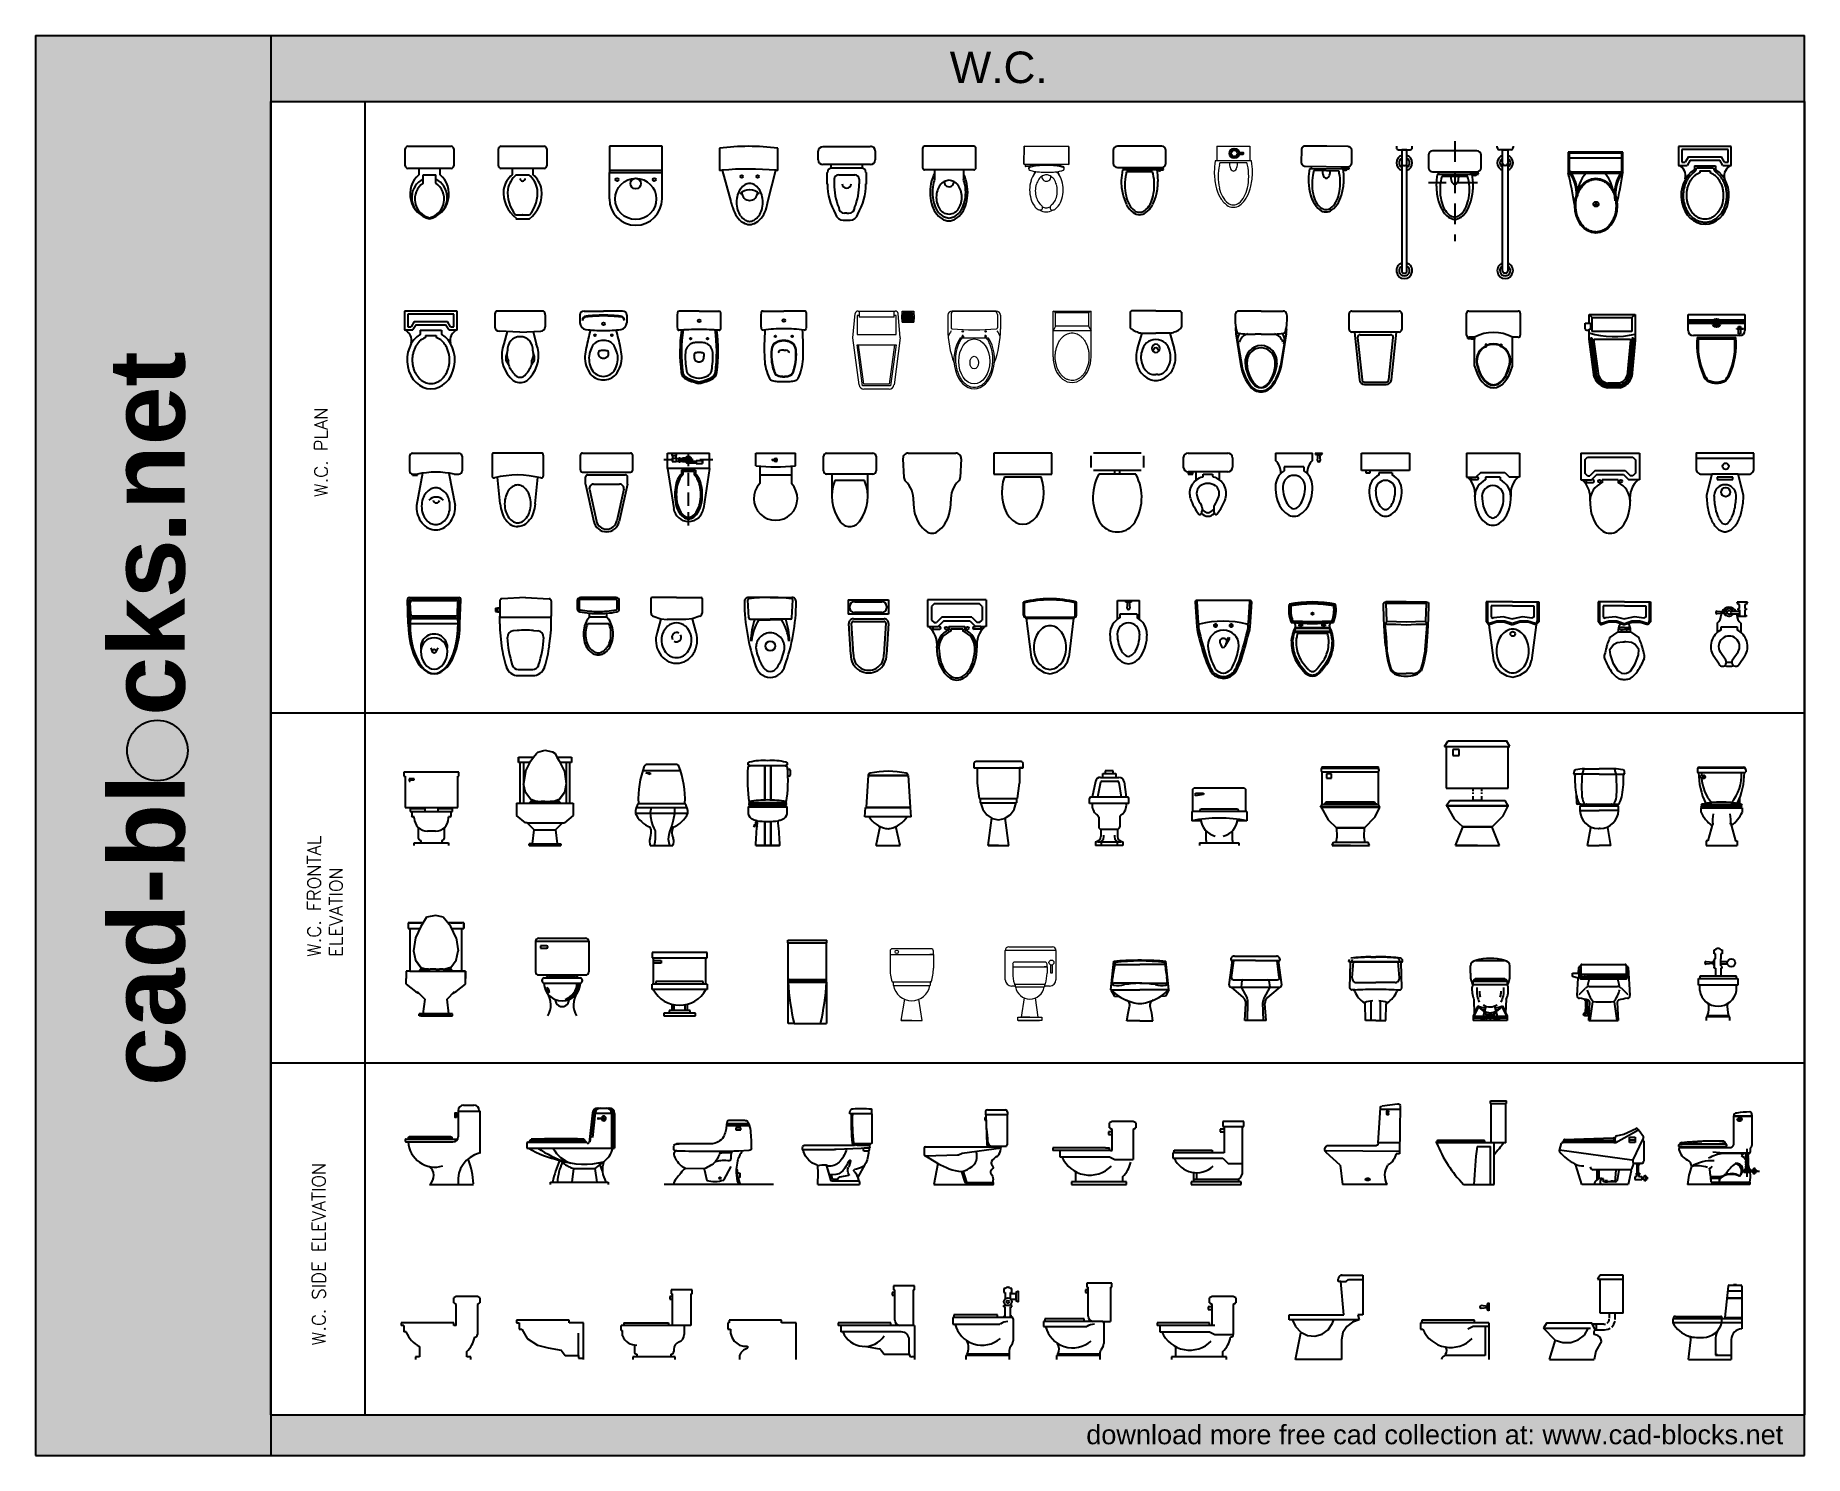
# Model space of a CAD drawing. Header units: millimetres. Extents: x 21526 to 38340, y 1344 to 14848.
import ezdxf

# ---------------------------------------------------------------- set-up
doc = ezdxf.new("R2010")
doc.units = ezdxf.units.MM
for name, pattern in [('CENTER', [50.8, 31.75, -6.35, 6.35, -6.35]), ('HIDDEN2', [0.1875, 0.125, -0.0625]), ('STYLE_02', [0.295276, 0.19685, -0.098425])]:
    doc.linetypes.add(name, pattern=pattern)
doc.layers.add('www.cad-blocks.net', color=7, linetype='Continuous')
doc.styles.add('COMPLEX', font='')
doc.styles.get("Standard").update_dxf_attribs({"font": 'arial.ttf'})
doc.styles.get('COMPLEX').set_extended_font_data('CommonBullets')

msp = doc.modelspace()

# ---------------------------------------------------------------- texts
at = {"layer": 'www.cad-blocks.net', "attachment_point": 1}
for s, width, insert, char_height in [('{\\C255;\\c16777215;W.C.}', 25984.47, (30215, 14694), 300), ('{\\C255;\\c16777215;download more free cad collection at: www.cad-blocks.net}', 45138.16, (31513, 1636), 184.28)]:
    msp.add_mtext_dynamic_manual_height_columns(s, width=width, gutter_width=12.5, heights=[0], dxfattribs=dict(at, insert=insert, char_height=char_height))
at = {"layer": 'www.cad-blocks.net', "insert": (22225, 4858), "char_height": 720, "attachment_point": 1, "rotation": 90}
msp.add_mtext_dynamic_manual_height_columns('{\\fArial|b1|i0|c0|p34;\\C255;\\c16777215;cad-bl  cks net}', width=33614.95, gutter_width=12.5, heights=[0], dxfattribs=at)
at = {"layer": 'www.cad-blocks.net', "color": 155, "true_color": 0x546d8e, "char_height": 125, "attachment_point": 1, "rotation": 90}
for s, insert in [('{\\Fsimplex|c0;W.C. PLAN}', (24178, 10460)), ('{\\Fsimplex|c0;W.C. FRONTAL\\PELEVATION}', (24112, 6087)), ('{\\Fsimplex|c0;W.C. SIDE ELEVATION}', (24157, 2394))]:
    msp.add_mtext_dynamic_manual_height_columns(s, width=5331.34, gutter_width=12.5, heights=[0], dxfattribs=dict(at, insert=insert))

# ---------------------------------------------------------------- blocks, each defined once
blk = doc.blocks.new('A$C2B992F40')
for p, q in [((39, 615), (39, 696)), ((39, 696), (476, 696)), ((67, 670), (39, 696)), ((444, 670), (476, 696)), ((476, 696), (476, 510)), ((0, 561), (0, 615)), ((0, 615), (51, 615)), ((51, 556), (39, 554)), ((39, 522), (39, 554)), ((40, 461), (39, 522)), ((51, 615), (51, 556)), ((67, 535), (67, 670)), ((67, 670), (444, 670)), ((444, 535), (67, 535)), ((444, 670), (444, 535)), ((476, 510), (476, 452)), ((87, 102), (40, 461)), ((101, 106), (55, 461)), ((113, 109), (67, 462)), ((84, 464), (432, 464)), ((130, 113), (84, 464)), ((432, 454), (400, 116)), ((449, 453), (417, 112)), ((461, 453), (429, 110)), ((432, 464), (432, 454)), ((476, 452), (443, 107)), ((449, 464), (449, 453)), ((461, 464), (461, 453)), ((330, 0), (211, 0)), ((328, 15), (212, 15)), ((327, 26), (213, 26)), ((324, 44), (215, 44))]:
    blk.add_line(p, q)
for centre, radius, start, end in [((22, 571), 24.4, 204.4997, 314.261), ((280, 1328), 841, 253.3464, 283.4356), ((60, 466), 7.56, 328.5293, 226.2699), ((454, 466), 7.56, 328.5293, 226.2699), ((236, 157), 159, 200.0551, 261.0752), ((236, 157), 144, 200.6876, 260.6301), ((236, 157), 132, 201.2682, 260.2217), ((236, 157), 115, 202.302, 259.4948), ((292, 154), 114, 286.5809, 340.8155), ((292, 154), 132, 285.4258, 341.7737), ((292, 154), 144, 284.7775, 342.3116), ((292, 154), 159, 284.0717, 342.8974)]:
    blk.add_arc(centre, radius, start, end)
blk = doc.blocks.new('A$C31115884')
for p, q in [((258, 466), (258, 523)), ((283, 498), (223, 498)), ((0, 200), (0, 0)), ((520, 200), (0, 200)), ((10, 190), (10, 10)), ((510, 190), (10, 190)), ((510, 10), (510, 190)), ((520, 0), (520, 200)), ((510, 54), (0, 54)), ((10, 10), (510, 10)), ((0, 0), (520, 0))]:
    blk.add_line(p, q)
blk.add_circle((256, 496), 23.6)
for centre, radius, start, end in [((2778, -205), 2807, 165.4549, 171.7133), ((-295, 403), 365, 324.2091, 9.3499), ((-295, 403), 375, 324.2091, 9.3499), ((384, 406), 293, 190.2774, 224.1564), ((139, 406), 293, 315.8436, 2.6563), ((806, 403), 375, 179.2036, 215.7909), ((806, 403), 365, 170.6501, 215.7909), ((3237, 905), 2807, 188.2867, 194.5451)]:
    blk.add_arc(centre, radius, start, end)
blk.add_ellipse((256, 510), major_axis=(0, -261), ratio=0.772727)
blk.add_open_spline([(256, 259), (263, 259), (270, 260), (288, 262), (299, 265), (320, 273), (330, 278), (350, 291), (360, 299), (378, 316), (386, 326), (402, 347), (409, 358), (421, 383), (427, 395), (436, 422), (440, 436), (445, 465), (447, 480), (448, 509), (448, 524), (445, 553), (443, 568), (436, 596), (432, 610), (422, 636), (416, 649), (402, 672), (395, 683), (379, 703), (370, 712), (351, 728), (341, 735), (321, 746), (310, 751), (289, 757), (278, 759), (256, 761), (245, 761), (223, 757), (212, 754), (191, 746), (181, 741), (161, 728), (151, 720), (133, 703), (125, 693), (110, 672), (103, 660), (90, 636), (85, 623), (76, 596), (72, 582), (67, 553), (66, 538), (64, 509), (65, 494), (68, 465), (70, 450), (77, 422), (81, 408), (91, 382), (97, 370), (111, 346), (118, 335), (135, 316), (144, 307), (162, 291), (172, 284), (193, 273), (203, 269), (225, 262), (236, 260), (250, 259), (253, 259), (256, 259)], degree=3, knots=[0, 0, 0, 0, 0.110105, 0.110105, 0.285049, 0.285049, 0.459994, 0.459994, 0.634938, 0.634938, 0.809882, 0.809882, 0.984827, 0.984827, 1.159771, 1.159771, 1.334715, 1.334715, 1.50966, 1.50966, 1.684604, 1.684604, 1.859549, 1.859549, 2.034493, 2.034493, 2.209437, 2.209437, 2.384382, 2.384382, 2.559326, 2.559326, 2.73427, 2.73427, 2.909215, 2.909215, 3.084159, 3.084159, 3.259103, 3.259103, 3.434048, 3.434048, 3.608992, 3.608992, 3.783936, 3.783936, 3.958881, 3.958881, 4.133825, 4.133825, 4.30877, 4.30877, 4.483714, 4.483714, 4.658658, 4.658658, 4.833603, 4.833603, 5.008547, 5.008547, 5.183491, 5.183491, 5.358436, 5.358436, 5.53338, 5.53338, 5.708324, 5.708324, 5.883269, 5.883269, 6.058213, 6.058213, 6.233158, 6.233158, 6.283185, 6.283185, 6.283185, 6.283185])
blk = doc.blocks.new('A$C00C51FE0')
at = {"ltscale": 2}
for p, q in [((43, 113), (43, 184)), ((43, 184), (61, 184)), ((50, 200), (490, 200)), ((61, 184), (61, 113)), ((453, 229), (87, 229)), ((453, 219), (87, 219)), ((0, 0), (0, 150)), ((540, 80), (0, 80)), ((540, 70), (0, 70)), ((540, 50), (0, 50)), ((13, 131), (13, 137)), ((13, 137), (78, 137)), ((78, 131), (13, 131)), ((61, 113), (43, 113)), ((78, 137), (78, 131)), ((540, 150), (540, 0)), ((540, 0), (0, 0))]:
    blk.add_line(p, q, dxfattribs=at)
for radius in [38.9, 28.9, 18.9]:
    blk.add_circle((270, 80), radius, dxfattribs=at)
for centre, radius, start, end in [((802, 287), 718, 156.5869, 185.4494), ((802, 287), 708, 156.5869, 185.4494), ((612, 289), 549, 142.816, 148.8373), ((612, 289), 539, 141.7352, 148.8373), ((215, 590), 50, 112.9199, 142.816), ((270, 460), 182, 63.5839, 116.4161), ((270, 460), 192, 67.0801, 112.9199), ((298, 544), 104, 16.1902, 63.2078), ((-72, 289), 539, 31.1627, 38.2648), ((-262, 287), 708, 354.5506, 23.4131), ((-262, 287), 718, 354.5506, 23.4131), ((50, 150), 50, 90, 180), ((490, 150), 50, 0, 90)]:
    blk.add_arc(centre, radius, start, end, dxfattribs=at)
blk = doc.blocks.new('A$C3FB2201B')
for p, q in [((0, 694), (382, 694)), ((0, 694), (0, 558)), ((59, 677), (323, 677)), ((382, 694), (382, 558)), ((382, 558), (0, 558)), ((17, 617), (17, 635)), ((50, 515), (341, 515)), ((323, 575), (59, 575)), ((365, 635), (365, 617)), ((25, 175), (8, 470)), ((51, 177), (33, 472)), ((50, 490), (341, 490)), ((358, 472), (340, 177)), ((383, 470), (365, 175))]:
    blk.add_line(p, q)
for centre, radius, start, end in [((59, 635), 42.5, 90, 180), ((323, 635), 42.5, 0, 90), ((50, 473), 42.5, 90, 183.4336), ((59, 617), 42.5, 180, 270), ((323, 617), 42.5, 270, 0), ((341, 473), 42.5, 356.5664, 90), ((50, 473), 17, 90, 183.4336), ((341, 473), 17, 356.5664, 90), ((195, 170), 170, 178.3068, 1.6932), ((195, 170), 145, 178.3068, 1.6932)]:
    blk.add_arc(centre, radius, start, end)
blk = doc.blocks.new('A$C098B081F')
for p, q in [((559, 762), (0, 762)), ((0, 762), (0, 508)), ((63, 724), (38, 698)), ((38, 698), (38, 571)), ((495, 724), (63, 724)), ((521, 698), (495, 724)), ((521, 698), (521, 571)), ((559, 762), (559, 508)), ((0, 508), (13, 508)), ((13, 508), (102, 508)), ((38, 571), (63, 546)), ((51, 508), (51, 483)), ((51, 508), (102, 508)), ((63, 546), (86, 546)), ((137, 597), (86, 546)), ((152, 559), (102, 508)), ((114, 508), (102, 508)), ((422, 597), (137, 597)), ((406, 559), (152, 559)), ((203, 508), (203, 479)), ((203, 508), (356, 508)), ((356, 508), (356, 479)), ((406, 559), (457, 508)), ((422, 597), (473, 546)), ((444, 508), (457, 508)), ((508, 508), (457, 508)), ((495, 546), (473, 546)), ((495, 546), (521, 571)), ((508, 508), (546, 508)), ((508, 508), (508, 483)), ((559, 508), (546, 508)), ((51, 483), (114, 483)), ((223, 488), (223, 466)), ((223, 488), (336, 488)), ((336, 488), (336, 466)), ((508, 483), (444, 483))]:
    blk.add_line(p, q)
for centre in [(178, 495), (381, 495)]:
    blk.add_circle(centre, 12.7)
for centre, radius, start, end in [((-137, 336), 228, 352.2011, 48.911), ((114, 495), 12.7, 270, 90), ((444, 495), 12.7, 90, 270), ((696, 336), 228, 131.089, 187.7989), ((279, 305), 190, 113.5782, 180), ((279, 305), 170, 109.2456, 180), ((279, 305), 170, 0, 70.7544), ((279, 305), 190, 0, 66.4218), ((575, 305), 486, 180, 194.5143), ((429, 267), 335, 194.5143, 212.0054), ((575, 305), 466, 180, 194.5143), ((429, 267), 315, 194.5143, 212.0054), ((130, 267), 315, 327.9946, 345.4857), ((130, 267), 335, 327.9946, 345.4857), ((-16, 305), 466, 345.4857, 360), ((-16, 305), 486, 345.4857, 360), ((337, 210), 227, 212.0054, 236.4659), ((337, 210), 207, 212.0054, 236.4659), ((279, 122), 122, 236.4659, 270), ((279, 122), 102, 236.4659, 270), ((279, 122), 102, 270, 303.5341), ((279, 122), 122, 270, 303.5341), ((222, 210), 207, 303.5341, 327.9946), ((222, 210), 227, 303.5341, 327.9946)]:
    blk.add_arc(centre, radius, start, end)
blk = doc.blocks.new('A$C443D3127')
for p, q in [((0, 558), (0, 681)), ((503, 558), (503, 681)), ((27, 528), (72, 158)), ((476, 528), (433, 158)), ((72, 158), (92, 102)), ((92, 102), (136, 49)), ((136, 49), (197, 13)), ((197, 13), (252, 0)), ((253, 0), (322, 19)), ((322, 19), (380, 58)), ((380, 58), (420, 114)), ((420, 114), (433, 158))]:
    blk.add_line(p, q)
at = {"linetype": 'ByBlock'}
for p, q in [((10, 558), (10, 673)), ((492, 558), (492, 673)), ((27, 538), (472, 538)), ((27, 528), (473, 528))]:
    blk.add_line(p, q, dxfattribs=at)
for centre, radius, start, end in [((250, -310), 1023, 89.9288, 104.1499), ((253, -310), 1023, 75.8501, 90.0712), ((30, 558), 30, 180, 270), ((473, 558), 30, 270, 0)]:
    blk.add_arc(centre, radius, start, end)
for centre, radius, start, end in [((250, -310), 1013, 89.928, 103.7061), ((253, -310), 1013, 76.2939, 90.072), ((30, 558), 20, 180, 270), ((472, 558), 20, 270, 0), ((321, 265), 221, 143.6094, 162.4475), ((277, 296), 167, 118.8748, 143.2661), ((251, 347), 110, 89.1493, 119.7298), ((254, 347), 110, 60.2702, 90.8507), ((228, 296), 167, 36.7339, 61.1252), ((184, 265), 221, 17.5525, 36.3906), ((394, 247), 295, 163.3175, 179.5076), ((394, 252), 295, 180.4924, 196.6825), ((112, 247), 295, 0.4924, 16.6825), ((112, 252), 295, 343.3175, 359.5076), ((321, 234), 221, 197.5525, 216.3906), ((277, 203), 167, 216.7339, 241.1252), ((251, 152), 110, 240.2702, 270.8507), ((254, 152), 110, 269.1493, 299.7298), ((228, 203), 167, 298.8748, 323.2661), ((184, 234), 221, 323.6094, 342.4475)]:
    blk.add_arc(centre, radius, start, end, dxfattribs=at)
blk = doc.blocks.new('A$C23D70EB2')
for p, q in [((524, 699, -343), (0, 699, -343)), ((0, 699, -343), (0, 661, -343)), ((524, 661, -343), (524, 699, -343)), ((0, 661, -343), (12, 661, -343)), ((12, 661, -343), (12, 362, -343)), ((100, 636, -343), (50, 636, -343)), ((50, 636, -343), (50, 612, -343)), ((50, 612, -343), (62, 612, -343)), ((62, 624, -343), (100, 624, -343)), ((62, 612, -343), (62, 624, -343)), ((100, 624, -343), (100, 636, -343)), ((512, 661, -343), (524, 661, -343)), ((512, 362, -343), (512, 661, -343)), ((12, 362, -343), (512, 362, -343)), ((62, 349, -343), (62, 324, -343)), ((200, 349, -343), (62, 349, -343)), ((200, 349, -343), (200, 324, -343)), ((324, 349, -343), (324, 324, -343)), ((462, 349, -343), (324, 349, -343)), ((462, 324, -343), (462, 349, -343)), ((62, 324, -343), (462, 324, -343)), ((75, 324, -343), (75, 287, -343)), ((100, 275, -343), (87, 275, -343)), ((100, 262, -343), (100, 275, -343)), ((137, 173, -343), (137, 75, -343)), ((387, 75, -343), (387, 173, -343)), ((437, 275, -343), (424, 275, -343)), ((424, 262, -343), (424, 275, -343)), ((449, 287, -343), (449, 324, -343)), ((100, 25, -343), (424, 25, -343)), ((100, 0, -343), (100, 25, -343)), ((162, 50, -343), (162, 25, -343)), ((300, 137, -343), (225, 137, -343)), ((362, 50, -343), (362, 25, -343)), ((424, 25, -343), (424, 0, -343))]:
    blk.add_line(p, q)
for centre, radius, start, end in [((87, 287, -343), 12.5, 180, 270), ((225, 262, -343), 125, 180, 270), ((300, 262, -343), 125, 270, 0), ((437, 287, -343), 12.5, 270, 0), ((162, 75, -343), 25, 180, 270), ((362, 75, -343), 25, 270, 0)]:
    blk.add_arc(centre, radius, start, end)
blk = doc.blocks.new('A$C02040E19')
for p, q in [((161, 840, 10), (189, 876, 10)), ((189, 876, 10), (202, 890, 10)), ((202, 890, 10), (269, 907, 10)), ((269, 907, 10), (340, 893, 10)), ((340, 893, 10), (366, 875, 10)), ((366, 875, 10), (383, 840, 10)), ((17, 840, 10), (161, 840, 10)), ((17, 840, 10), (17, 790, 10)), ((17, 790, 10), (17, 840, 10)), ((34, 790, 10), (17, 790, 10)), ((126, 790, 10), (34, 790, 10)), ((34, 403, 10), (34, 790, 10)), ((34, 403, 10), (34, 790, 10)), ((67, 790, 10), (67, 403, 10)), ((84, 706, 10), (67, 588, 10)), ((84, 706, 10), (134, 806, 10)), ((134, 806, 10), (161, 840, 10)), ((383, 840, 10), (521, 840, 10)), ((383, 840, 10), (403, 806, 10)), ((403, 806, 10), (454, 706, 10)), ((504, 790, 10), (412, 790, 10)), ((454, 706, 10), (470, 588, 10)), ((470, 790, 10), (470, 403, 10)), ((504, 790, 10), (504, 403, 10)), ((504, 790, 10), (504, 403, 10)), ((521, 790, 10), (504, 790, 10)), ((521, 840, 10), (521, 790, 10)), ((521, 840, 10), (521, 790, 10)), ((84, 504, 10), (67, 588, 10)), ((84, 504, 10), (67, 588, 10)), ((470, 588, 10), (454, 504, 10)), ((470, 588, 10), (454, 504, 10)), ((0, 403, 10), (0, 286, 10)), ((0, 403, 10), (34, 403, 10)), ((34, 403, 10), (504, 403, 10)), ((134, 437, 10), (84, 504, 10)), ((134, 437, 10), (84, 504, 10)), ((118, 403, 10), (134, 420, 10)), ((134, 420, 10), (118, 403, 10)), ((185, 420, 10), (134, 437, 10)), ((134, 437, 10), (185, 420, 10)), ((151, 420, 10), (134, 420, 10)), ((151, 420, 10), (134, 420, 10)), ((151, 420, 10), (168, 420, 10)), ((168, 420, 10), (151, 420, 10)), ((202, 420, 10), (168, 420, 10)), ((202, 420, 10), (168, 420, 10)), ((202, 420, 10), (235, 420, 10)), ((202, 420, 10), (235, 420, 10)), ((269, 420, 10), (235, 420, 10)), ((269, 420, 10), (235, 420, 10)), ((269, 420, 10), (319, 420, 10)), ((269, 420, 10), (319, 420, 10)), ((336, 420, 10), (319, 420, 10)), ((336, 420, 10), (319, 420, 10)), ((336, 420, 10), (370, 420, 10)), ((370, 420, 10), (336, 420, 10)), ((403, 437, 10), (353, 420, 10)), ((403, 437, 10), (353, 420, 10)), ((386, 420, 10), (370, 420, 10)), ((386, 420, 10), (370, 420, 10)), ((386, 420, 10), (403, 420, 10)), ((403, 420, 10), (386, 420, 10)), ((454, 504, 10), (403, 437, 10)), ((403, 437, 10), (454, 504, 10)), ((403, 420, 10), (420, 403, 10)), ((420, 403, 10), (403, 420, 10)), ((504, 403, 10), (538, 403, 10)), ((538, 403, 10), (538, 286, 10)), ((84, 218, 10), (0, 286, 10)), ((101, 218, 10), (84, 218, 10)), ((168, 151, 10), (101, 218, 10)), ((101, 218, 10), (437, 218, 10)), ((437, 218, 10), (370, 151, 10)), ((437, 218, 10), (454, 218, 10)), ((538, 286, 10), (454, 218, 10)), ((151, 17, 10), (118, 17, 10)), ((118, 0, 10), (118, 17, 10)), ((151, 17, 10), (168, 151, 10)), ((151, 17, 10), (386, 17, 10)), ((168, 151, 10), (370, 151, 10)), ((370, 151, 10), (386, 17, 10)), ((386, 17, 10), (420, 17, 10)), ((420, 17, 10), (420, 0, 10)), ((118, 0, 10), (420, 0, 10))]:
    blk.add_line(p, q)
blk = doc.blocks.new('A$C18DD4CC0')
for p, q in [((813, 558), (593, 558)), ((806, 578), (595, 578)), ((754, 609), (625, 609)), ((728, 538), (683, 538)), ((683, 538), (683, 520)), ((683, 520), (728, 520)), ((728, 520), (728, 538)), ((459, 385), (118, 385)), ((829, 342), (830, 385)), ((566, 42), (636, 171)), ((383, 150), (206, 151)), ((382, 149), (405, 39)), ((1041, 0), (0, 0))]:
    blk.add_line(p, q)
blk.add_circle((531, 61), 8.48)
for points, knots in [([(625, 609), (618, 608), (594, 604), (595, 551), (583, 503), (566, 445), (518, 402), (477, 391), (459, 385)], [0, 0, 0, 0, 18.236176, 69.061561, 122.456884, 176.593694, 245.779507, 303.423051, 303.423051, 303.423051, 303.423051]), ([(830, 385), (829, 441), (828, 500), (812, 565), (805, 583), (791, 601), (773, 607), (761, 608), (754, 609)], [0, 0, 0, 0, 167.056428, 174.252537, 202.450997, 223.475059, 238.398193, 259.649204, 259.649204, 259.649204, 259.649204]), ([(126, 317), (120, 318), (108, 318), (92, 326), (91, 344), (93, 360), (95, 379), (107, 382), (114, 385), (126, 386), (135, 385), (142, 385)], [0, 0, 0, 0, 20.780863, 35.63053, 47.472751, 69.520682, 87.74979, 94.511155, 103.195767, 110.779566, 131.378002, 131.378002, 131.378002, 131.378002]), ([(829, 342), (828, 337), (825, 326), (677, 312), (477, 312), (245, 313), (140, 317), (126, 317)], [0, 0, 0, 0, 13.293157, 31.529334, 395.078492, 671.058398, 711.59241, 711.59241, 711.59241, 711.59241]), ([(113, 317), (106, 313), (94, 306), (92, 271), (117, 227), (154, 179), (191, 159), (206, 151)], [0, 0, 0, 0, 21.013095, 40.027575, 96.711891, 169.218526, 219.988383, 219.988383, 219.988383, 219.988383]), ([(534, 313), (522, 279), (496, 202), (422, 168), (381, 149)], [0, 0, 0, 0, 104.066546, 233.566286, 233.566286, 233.566286, 233.566286]), ([(648, 315), (644, 307), (628, 283), (636, 252), (627, 222), (585, 230), (544, 229), (505, 220), (488, 216)], [0, 0, 0, 0, 25.867335, 82.592229, 89.833464, 112.868652, 181.501699, 230.854119, 230.854119, 230.854119, 230.854119]), ([(639, 300), (630, 300), (594, 303), (557, 300), (529, 297)], [0, 0, 0, 0, 25.604396, 110.482575, 110.482575, 110.482575, 110.482575]), ([(745, 319), (734, 302), (714, 272), (693, 213), (686, 158), (685, 103), (691, 64), (695, 31), (703, 14), (705, 3), (701, 1), (700, 0)], [0, 0, 0, 0, 59.735364, 106.951324, 187.196144, 224.842231, 270.870894, 306.469727, 322.208435, 330.275383, 335.12636, 335.12636, 335.12636, 335.12636]), ([(204, 148), (201, 148), (191, 148), (167, 123), (139, 80), (105, 43), (89, 10), (93, 2), (94, 0)], [0, 0, 0, 0, 10.849172, 28.077118, 96.140782, 166.348893, 185.92635, 193.167764, 193.167764, 193.167764, 193.167764]), ([(405, 39), (431, 33), (485, 20), (539, 34), (566, 42)], [0, 0, 0, 0, 78.985715, 163.722913, 163.722913, 163.722913, 163.722913]), ([(686, 149), (689, 145), (695, 136), (690, 107), (700, 71), (711, 38), (715, 18), (723, 10), (720, 3), (718, 0)], [0, 0, 0, 0, 15.034839, 31.168983, 82.893877, 126.297428, 134.801885, 145.643862, 155.432524, 155.432524, 155.432524, 155.432524]), ([(694, 109), (703, 111), (712, 113), (720, 104), (722, 96), (718, 84), (724, 72), (714, 61), (708, 64), (705, 65)], [0, 0, 0, 0, 22.917153, 24.819545, 34.608207, 46.783349, 60.295521, 71.709332, 79.894637, 79.894637, 79.894637, 79.894637])]:
    blk.add_open_spline(points, degree=3, knots=knots)
blk = doc.blocks.new('WC')
for p, q in [((-0.482, 0.165), (-0.228, 0.192)), ((-0.018, 0.243), (-0.217, 0.243)), ((0, -0.225), (0, 0.225)), ((-0.482, -0.165), (-0.229, -0.192)), ((-0.018, -0.243), (-0.218, -0.243))]:
    blk.add_line(p, q)
for points in [[(-0.482, 0.165, 0.074257), (-0.568, 0.148, 0.085366), (-0.636, 0.113, 0.106188), (-0.684, 0.058, 0.127728), (-0.699, -0.001, 0.126597)], [(-0.482, -0.165, -0.074257), (-0.568, -0.148, -0.085366), (-0.636, -0.113, -0.106188), (-0.684, -0.058, -0.127728), (-0.699, 0.001, -0.126597)]]:
    blk.add_lwpolyline(points, format="xyb")
blk.add_lwpolyline([(-0.662, -0.001, 0.127728), (-0.652, -0.042, 0.106188), (-0.614, -0.085, 0.085366), (-0.557, -0.114, 0.074848), (-0.482, -0.125, 0.074848), (-0.408, -0.114, 0.085366), (-0.351, -0.085, 0.106188), (-0.313, -0.042, 0.127728), (-0.303, -0.001, 0.127728), (-0.313, 0.04, 0.106188), (-0.351, 0.084, 0.085366), (-0.408, 0.112, 0.074848), (-0.482, 0.124, 0.074848), (-0.557, 0.112, 0.085366), (-0.614, 0.084, 0.106188), (-0.652, 0.04, 0.127728)], format="xyb", close=True)
for centre, radius, start, end in [((-1.096, 0.002), 0.888, 345.4989, 14.2162), ((-0.217, 0.225), 0.0185, 90, 194.2162), ((-0.018, 0.225), 0.0185, 0, 90), ((-0.218, -0.225), 0.0185, 165.4989, 270), ((-0.018, -0.225), 0.0185, 270, 360)]:
    blk.add_arc(centre, radius, start, end)
blk = doc.blocks.new('OLIMPICO')
for p, q in [((-0.22, 0), (0.22, 0)), ((-0.25, -0.03), (-0.25, -0.17)), ((0.25, -0.03), (0.25, -0.17)), ((-0.22, -0.21), (-0.22, -0.2)), ((-0.22, -0.2), (-0.174, -0.2)), ((-0.22, -0.21), (-0.174, -0.21)), ((-0.125, -0.19), (-0.184, -0.498)), ((-0.174, -0.21), (-0.174, -0.2)), ((0.125, -0.19), (0.184, -0.498)), ((0.174, -0.2), (0.22, -0.2))]:
    blk.add_line(p, q)
blk.add_lwpolyline([(0.135, -0.505, 0.082248), (0.123, -0.433, 0.090216), (0.092, -0.378, 0.104374), (0.046, -0.341, 0.117198), (0, -0.33, 0.117198), (-0.046, -0.341, 0.104374), (-0.092, -0.378, 0.090216), (-0.123, -0.433, 0.082248), (-0.135, -0.505, 0.082248), (-0.123, -0.577, 0.090216), (-0.092, -0.632, 0.104374), (-0.046, -0.669, 0.117198), (0, -0.68, 0.117198), (0.046, -0.669, 0.104374), (0.092, -0.632, 0.090216), (0.123, -0.577, 0.082248)], format="xyb", close=True)
for centre, radius, start, end in [((-0.22, -0.03), 0.03, 90, 180), ((0.22, -0.03), 0.03, 0, 90), ((-0.22, -0.17), 0.03, 180, 270), ((0, -0.959), 0.778, 77.0459, 102.9541), ((0.22, -0.17), 0.03, 270, 360), ((-0.115, -0.511), 0.0699, 169.2058, 181.7274), ((0.004, -0.515), 0.0974, 44.2364, 135.7636), ((0.005, -0.443), 0.0312, 191.104, 348.884), ((0.115, -0.511), 0.0699, 358.2726, 10.7942), ((0.088, -0.505), 0.273, 181.7274, 198.8076), ((0.045, -0.52), 0.227, 198.8076, 219.4278), ((0.017, -0.542), 0.192, 219.4278, 243.2623), ((-0.017, -0.542), 0.192, 296.7377, 320.5722), ((-0.045, -0.52), 0.227, 320.5722, 341.1924), ((-0.088, -0.505), 0.273, 341.1924, 358.2726), ((0, -0.577), 0.153, 243.2623, 270), ((0, -0.577), 0.153, 270, 296.7377)]:
    blk.add_arc(centre, radius, start, end)
blk = doc.blocks.new('INODORO')
for p, q in [((-0.295, 0.2), (-0.652, 0.121)), ((-0.295, 0.2), (-0.226, 0.2)), ((-0.206, 0.18), (-0.206, -0.18)), ((-0.18, 0.229), (-0.18, -0.229)), ((-0.16, 0.249), (-0.02, 0.249)), ((0, 0.229), (0, -0.229)), ((-0.343, 0.163), (-0.646, 0.097)), ((-0.295, 0.124), (-0.295, -0.124)), ((-0.295, -0.2), (-0.651, -0.121)), ((-0.343, -0.163), (-0.645, -0.097)), ((-0.295, -0.2), (-0.226, -0.2)), ((-0.16, -0.249), (-0.02, -0.249))]:
    blk.add_line(p, q)
for centre, radius, start, end in [((-0.226, 0.18), 0.0199, 360, 90), ((-0.16, 0.229), 0.0199, 90, 180), ((-0.02, 0.229), 0.0199, 360, 90), ((-0.624, 0), 0.124, 102.8881, 257.5745), ((-0.624, 0), 0.0992, 102.8881, 257.5745), ((-0.335, 0.124), 0.0399, 360, 102.4255), ((-0.335, -0.124), 0.0399, 257.5745, 360), ((-0.226, -0.18), 0.0199, 270, 360), ((-0.16, -0.229), 0.0199, 180, 270), ((-0.02, -0.229), 0.0199, 270, 360)]:
    blk.add_arc(centre, radius, start, end)
blk = doc.blocks.new('WC-FLUX')
for p, q in [((0.145, 0.199), (0, 0.199)), ((0, -0.199), (0, 0.199)), ((0.145, 0.199), (0.528, 0.141)), ((0.145, 0.199), (0.145, -0.199)), ((0.071, 0.073), (0.071, 0.132)), ((0.071, 0.132), (0.1, 0.132)), ((0.071, 0.13), (0.1, 0.13)), ((0.071, 0.073), (0.1, 0.073)), ((0.077, 0.029), (0.077, 0.073)), ((0.077, 0.07), (0.093, 0.07)), ((0.093, 0.015), (0.093, 0.073)), ((0.1, 0.073), (0.1, 0.132)), ((0.161, 0.067), (0.161, -0.067)), ((0.161, 0.067), (0.197, 0.067)), ((0.175, 0.053), (0.175, -0.053)), ((0.175, 0.053), (0.203, 0.053)), ((0.005, -0.114), (0, -0.114)), ((0.005, -0.161), (0, -0.161)), ((0.005, -0.114), (0.026, -0.12)), ((0.005, -0.161), (0.026, -0.154)), ((0.026, -0.12), (0.026, -0.154)), ((0.026, -0.122), (0.048, -0.122)), ((0.026, -0.152), (0.048, -0.152)), ((0.045, -0.093), (0.045, -0.08)), ((0.045, -0.08), (0.083, -0.08)), ((0.045, -0.093), (0.083, -0.093)), ((0.046, -0.058), (0.046, -0.03)), ((0.046, -0.058), (0.08, -0.058)), ((0.048, -0.119), (0.08, -0.119)), ((0.048, -0.155), (0.048, -0.119)), ((0.048, -0.155), (0.08, -0.155)), ((0.051, -0.08), (0.051, -0.058)), ((0.051, -0.119), (0.051, -0.093)), ((0.054, -0.093), (0.054, -0.08)), ((0.074, -0.093), (0.074, -0.08)), ((0.077, -0.08), (0.077, -0.058)), ((0.077, -0.119), (0.077, -0.093)), ((0.08, -0.058), (0.08, -0.031)), ((0.08, -0.155), (0.08, -0.119)), ((0.08, -0.129), (0.084, -0.129)), ((0.08, -0.145), (0.084, -0.145)), ((0.083, -0.093), (0.083, -0.08)), ((0.084, -0.129), (0.084, -0.145)), ((0.145, -0.199), (0.528, -0.141)), ((0.161, -0.067), (0.197, -0.067)), ((0.175, -0.053), (0.203, -0.053)), ((0.145, -0.199), (0, -0.199))]:
    blk.add_line(p, q)
at = {"linetype": 'HIDDEN2'}
for p, q in [((0.064, 0.232), (0.064, -0.235)), ((0, -0.002), (0.692, -0.002))]:
    blk.add_line(p, q, dxfattribs=at)
for points in [[(0.052, -0.022), (0.076, -0.022), (0.088, -0.002), (0.076, 0.019), (0.052, 0.019), (0.04, -0.002)], [(0.064, -0.002), (0.064, -0.002), (0.064, -0.002), (0.064, -0.002), (0.064, -0.002), (0.064, -0.002)]]:
    blk.add_lwpolyline(points, close=True)
for points in [[(0.197, -0.067, 0.068542), (0.234, -0.095, 0.068607), (0.304, -0.121, 0.054787), (0.394, -0.131, 0.054787), (0.485, -0.121, 0.068607), (0.554, -0.095, 0.105636), (0.608, -0.049, 0.165714), (0.625, 0, 0.165714), (0.608, 0.049, 0.105636), (0.554, 0.095, 0.068607), (0.485, 0.121, 0.054787), (0.394, 0.131, 0.054787), (0.304, 0.121, 0.068607), (0.234, 0.095, 0.068542), (0.197, 0.067, 0.008163)], [(0.203, -0.053, 0.077641), (0.241, -0.082, 0.068607), (0.307, -0.107, 0.054787), (0.394, -0.116, 0.054787), (0.481, -0.107, 0.068607), (0.547, -0.082, 0.105636), (0.597, -0.04, 0.165714), (0.611, 0, 0.165714), (0.597, 0.04, 0.105636), (0.547, 0.082, 0.068607), (0.481, 0.107, 0.054787), (0.394, 0.116, 0.054787), (0.307, 0.107, 0.068607), (0.241, 0.082, 0.077641), (0.203, 0.053, 0.013662)]]:
    blk.add_lwpolyline(points, format="xyb")
for radius in [0.0332, 0.025]:
    blk.add_circle((0.064, -0.002), radius)
blk.add_arc((0.506, 0), 0.143, 278.5983, 81.4074)
blk = doc.blocks.new('A$C30BB2932')
for p, q in [((0.02, 0.52), (0.02, 0.64)), ((0.02, 0.64), (0.395, 0.64)), ((0.057, 0.515), (0.057, 0.435)), ((0.357, 0.515), (0.357, 0.435)), ((0.395, 0.52), (0.395, 0.64)), ((0.057, 0.435), (0.057, 0.351)), ((0.057, 0.435), (0.357, 0.435)), ((0.357, 0.435), (0.357, 0.351))]:
    blk.add_line(p, q)
for centre, radius, start, end in [((0.207, 2.263), 1.753, 263.8612, 276.1388), ((0.174, 0.575), 0.00187, 90, 270), ((0.19, 0.375), 0.202, 85.5082, 94.4918), ((0.19, 0.775), 0.202, 265.5082, 274.4918), ((0.207, 0.575), 0.015, 189.4881, 170.5119), ((0.207, 0.575), 0.008, 196.4136, 163.5864), ((0.207, 0.575), 0.007, 198.3951, 161.6049), ((0.206, 0.575), 0.00187, 270, 90), ((0.207, 0.208), 0.207, 136.2937, 43.7063)]:
    blk.add_arc(centre, radius, start, end)
blk = doc.blocks.new('A$C7621438A')
for p, q in [((0.03, 0.693), (0.47, 0.693)), ((0, 0.523), (0, 0.663)), ((0.5, 0.663), (0.5, 0.523)), ((0.47, 0.493), (0.03, 0.493)), ((0.08, 0.493), (0.08, 0.263)), ((0.39, 0.433), (0.11, 0.433)), ((0.42, 0.493), (0.42, 0.263))]:
    blk.add_line(p, q)
for centre, radius, start, end in [((0.03, 0.663), 0.03, 90, 180), ((0.47, 0.663), 0.03, 0, 90), ((0.03, 0.523), 0.03, 180, 270), ((0.47, 0.523), 0.03, 270, 0), ((0.477, 0.281), 0.398, 157.4505, 216.6381), ((0.023, 0.281), 0.398, 323.3619, 22.5495), ((0.25, 0.104), 0.11, 213.4509, 326.5491)]:
    blk.add_arc(centre, radius, start, end)
blk = doc.blocks.new('A$C04F270DE')
at = {"linetype": 'ByBlock'}
for p, q in [((0, 0.709), (0.009, 0.53)), ((0.051, 0.762), (0.503, 0.762)), ((0.553, 0.709), (0.545, 0.53))]:
    blk.add_line(p, q, dxfattribs=at)
blk.add_lwpolyline([(0.099, 0.305, 0.063415), (0.114, 0.183, 0.076468), (0.155, 0.089, 0.107136), (0.222, 0.02, 0.17768), (0.277, 0, 0.17768), (0.332, 0.02, 0.107136), (0.399, 0.089, 0.076468), (0.439, 0.183, 0.063415), (0.455, 0.305, 0.067945)], format="xyb", dxfattribs=at)
for centre, radius, start, end in [((0.051, 0.711), 0.0508, 90, 182.8624), ((0.503, 0.711), 0.0508, 357.1376, 90), ((0.06, 0.532), 0.0508, 182.8624, 226.6772), ((0.494, 0.532), 0.0508, 313.3228, 357.1376), ((-0.138, 0.322), 0.238, 355.8614, 46.6772), ((0.692, 0.322), 0.238, 133.3228, 184.1386)]:
    blk.add_arc(centre, radius, start, end, dxfattribs=at)
blk = doc.blocks.new('A$C50650678')
for p, q in [((0.55, 0.677), (0, 0.677)), ((0, 0.677), (0, 0.477)), ((0.55, 0.477), (0.55, 0.677)), ((0, 0.477), (0.55, 0.477)), ((0.102, 0.45), (0.448, 0.45))]:
    blk.add_line(p, q)
blk.add_ellipse((0.275, 0.3), major_axis=(0, 0.3), ratio=0.666667, start_param=1.047198, end_param=5.235988)
blk = doc.blocks.new('A$C33375A2A')
for p, q in [((0, 0.717), (0, 0.604)), ((0.479, 0.743), (0.025, 0.743)), ((0.504, 0.604), (0.504, 0.717)), ((0.025, 0.579), (0.479, 0.579)), ((0.428, 0.541), (0.076, 0.541)), ((0.227, 0.579), (0.227, 0.541)), ((0.277, 0.541), (0.277, 0.579))]:
    blk.add_line(p, q)
for centre, radius, start, end in [((0.48, 0.322), 0.46, 151.5832, 214.4424), ((0.024, 0.322), 0.46, 325.5576, 28.4168), ((0.252, 0.189), 0.197, 220, 320)]:
    blk.add_arc(centre, radius, start, end)
for points in [[(0.025, 0.743), (0.025, 0.743), (0, 0.717)], [(0.504, 0.717), (0.504, 0.717), (0.479, 0.743)], [(0, 0.604), (0, 0.604), (0.025, 0.579)], [(0.479, 0.579), (0.479, 0.579), (0.504, 0.604)]]:
    blk.add_trace(points)
blk = doc.blocks.new('A$C60C852DE')
at = {"linetype": 'ByBlock'}
for p, q in [((0, 0.467), (0, 0.556)), ((0.044, 0.6), (0.422, 0.6)), ((0.467, 0.556), (0.467, 0.467)), ((0.044, 0.422), (0.044, 0.4)), ((0.422, 0.422), (0.044, 0.422)), ((0.044, 0.4), (0.089, 0.4)), ((0.056, 0.411), (0.056, 0.422)), ((0.089, 0.411), (0.056, 0.411)), ((0.089, 0.4), (0.089, 0.411)), ((0.122, 0.344), (0.122, 0.422)), ((0.189, 0.4), (0.278, 0.4)), ((0.189, 0.383), (0.189, 0.4)), ((0.278, 0.4), (0.278, 0.383)), ((0.344, 0.344), (0.344, 0.422)), ((0.178, 0.079), (0.178, 0.051)), ((0.204, 0.046), (0.178, 0.065)), ((0.263, 0.046), (0.289, 0.065)), ((0.289, 0.079), (0.289, 0.05))]:
    blk.add_line(p, q, dxfattribs=at)
for centre, radius, start, end in [((0.044, 0.556), 0.0444, 90, 180), ((0.422, 0.556), 0.0444, 0, 90), ((0.044, 0.467), 0.0444, 180, 270), ((0.219, 0.217), 0.16, 103.8834, 198.1837), ((0.178, 0.383), 0.0111, 283.8834, 0), ((0.289, 0.383), 0.0111, 180, 256.1166), ((0.248, 0.217), 0.16, 341.8163, 76.1166), ((0.422, 0.467), 0.0444, 270, 0), ((0.219, 0.217), 0.0936, 127.1083, 198.1837), ((0.539, 0.333), 0.434, 199.44, 212.0625), ((0.233, 0.175), 0.136, 57.7973, 122.2027), ((-0.072, 0.333), 0.434, 327.9375, 340.56), ((0.248, 0.217), 0.0936, 341.8163, 52.8917), ((0.539, 0.333), 0.501, 199.44, 218.665), ((0.157, 0.027), 0.0111, 218.665, 314.1625), ((0.133, 0.051), 0.0444, 314.1625, 0), ((0.133, 0.079), 0.0444, 0, 32.0625), ((0.233, 0.085), 0.0852, 223.6028, 316.3972), ((0.233, 0.074), 0.0407, 223.6028, 316.3972), ((0.333, 0.079), 0.0444, 147.9375, 180), ((0.333, 0.05), 0.0444, 180, 224.9399), ((0.31, 0.027), 0.0111, 224.9399, 321.2654), ((-0.072, 0.333), 0.501, 321.2654, 340.56)]:
    blk.add_arc(centre, radius, start, end, dxfattribs=at)
blk = doc.blocks.new('A$C756D1810')
at = {"linetype": 'ByBlock'}
for p, q in [((0, 0.6), (0, 0.529)), ((0, 0.6), (0.353, 0.6)), ((0.353, 0.529), (0.353, 0.6)), ((0.376, 0.6), (0.382, 0.588)), ((0.376, 0.6), (0.447, 0.6)), ((0.382, 0.588), (0.441, 0.588)), ((0.4, 0.529), (0.406, 0.588)), ((0.418, 0.588), (0.424, 0.529)), ((0.441, 0.588), (0.447, 0.6)), ((0.082, 0.471), (0.082, 0.432)), ((0.271, 0.471), (0.082, 0.471)), ((0.271, 0.471), (0.271, 0.432))]:
    blk.add_line(p, q, dxfattribs=at)
for centre, radius, start, end in [((-0.108, 0.412), 0.16, 358.3378, 47.4896), ((0.461, 0.412), 0.16, 132.5104, 181.6622), ((0.412, 0.529), 0.0118, 180, 0), ((0.176, 0.282), 0.176, 122.231, 180), ((0.176, 0.282), 0.106, 0, 180), ((0.176, 0.282), 0.176, 0, 57.769), ((0.45, 0.282), 0.45, 180, 194.5143), ((0.315, 0.247), 0.311, 194.5143, 212.0054), ((0.45, 0.282), 0.38, 180, 194.5142), ((0.315, 0.247), 0.24, 194.5143, 212.0054), ((0.038, 0.247), 0.24, 327.9946, 345.4857), ((-0.097, 0.282), 0.38, 345.4858, 360), ((0.038, 0.247), 0.311, 327.9946, 345.4857), ((-0.097, 0.282), 0.45, 345.4857, 360), ((0.23, 0.194), 0.21, 212.0054, 236.4659), ((0.23, 0.194), 0.14, 212.0054, 236.4659), ((0.176, 0.113), 0.113, 236.4659, 270), ((0.176, 0.113), 0.0428, 236.466, 270), ((0.176, 0.113), 0.0428, 270, 303.534), ((0.176, 0.113), 0.113, 270, 303.5341), ((0.123, 0.194), 0.14, 303.5341, 327.9946), ((0.123, 0.194), 0.21, 303.5341, 327.9946)]:
    blk.add_arc(centre, radius, start, end, dxfattribs=at)
blk = doc.blocks.new('A$C50770087')
for p, q in [((0, 0.6), (0.455, 0.6)), ((0, 0.434), (0, 0.6)), ((0.455, 0.6), (0.455, 0.434)), ((0.455, 0.434), (0, 0.434)), ((0.041, 0.434), (0.041, 0.414)), ((0.041, 0.414), (0.083, 0.414)), ((0.083, 0.414), (0.083, 0.434)), ((0.166, 0.414), (0.166, 0.39)), ((0.29, 0.414), (0.166, 0.414)), ((0.29, 0.414), (0.29, 0.39))]:
    blk.add_line(p, q)
for centre, radius, start, end in [((0.228, 0.248), 0.155, 113.5782, 180), ((0.228, 0.248), 0.0931, 0, 180), ((0.228, 0.248), 0.155, 0, 66.4218), ((0.468, 0.248), 0.396, 180, 194.5143), ((0.468, 0.248), 0.334, 180, 194.5142), ((-0.013, 0.248), 0.334, 345.4858, 360), ((-0.013, 0.248), 0.396, 345.4857, 360), ((0.35, 0.218), 0.273, 194.5143, 212.0054), ((0.275, 0.171), 0.185, 212.0054, 236.4659), ((0.35, 0.218), 0.211, 194.5143, 212.0054), ((0.275, 0.171), 0.123, 212.0054, 236.4659), ((0.228, 0.1), 0.0997, 236.4659, 270), ((0.228, 0.1), 0.0376, 236.466, 270), ((0.228, 0.1), 0.0376, 270, 303.534), ((0.228, 0.1), 0.0997, 270, 303.5341), ((0.181, 0.171), 0.123, 303.5341, 327.9946), ((0.181, 0.171), 0.185, 303.5341, 327.9946), ((0.106, 0.218), 0.211, 327.9946, 345.4857), ((0.106, 0.218), 0.273, 327.9946, 345.4857)]:
    blk.add_arc(centre, radius, start, end)
at = {"style": 'COMPLEX', "flags": 9}
for tag in ['XSIZE', 'YSIZE']:
    blk.add_attdef(tag, (0.455, 0.6), '', height=0.0005, rotation=180, dxfattribs=at)
blk = doc.blocks.new('A$C14B10863')
at = {"linetype": 'ByBlock'}
for p, q in [((0, 0.686), (0, 0.457)), ((0, 0.686), (0.503, 0.686)), ((0.503, 0.686), (0.503, 0.457)), ((0, 0.457), (0.091, 0.457)), ((0.046, 0.457), (0.046, 0.434)), ((0.046, 0.434), (0.103, 0.434)), ((0.137, 0.503), (0.091, 0.457)), ((0.103, 0.457), (0.091, 0.457)), ((0.137, 0.503), (0.366, 0.503)), ((0.183, 0.457), (0.183, 0.431)), ((0.32, 0.457), (0.183, 0.457)), ((0.32, 0.457), (0.32, 0.431)), ((0.366, 0.503), (0.411, 0.457)), ((0.503, 0.457), (0.411, 0.457))]:
    blk.add_line(p, q, dxfattribs=at)
for points in [[(0.08, 0.274, 0.063415), (0.094, 0.165, 0.076468), (0.13, 0.08, 0.107136), (0.191, 0.018, 0.147373), (0.251, 0, 0.147373), (0.312, 0.018, 0.107136), (0.373, 0.08, 0.076468), (0.409, 0.165, 0.063415), (0.423, 0.274, 0.063415)], [(0.149, 0.274, 0.063415), (0.16, 0.182, 0.076468), (0.188, 0.117, 0.107136), (0.228, 0.076, 0.147373), (0.251, 0.069, 0.147373), (0.274, 0.076, 0.107136), (0.315, 0.117, 0.076468), (0.343, 0.182, 0.063415), (0.354, 0.274, 0.063415)]]:
    blk.add_lwpolyline(points, format="xyb", dxfattribs=at)
for centre, radius, start, end in [((-0.124, 0.302), 0.206, 352.2011, 48.911), ((0.251, 0.274), 0.171, 113.5782, 180), ((0.103, 0.446), 0.0114, 270, 90), ((0.251, 0.274), 0.103, 0, 180), ((0.251, 0.274), 0.171, 0, 66.4218), ((0.627, 0.302), 0.206, 131.089, 187.7989)]:
    blk.add_arc(centre, radius, start, end, dxfattribs=at)
blk = doc.blocks.new('A$C418A19C0')
for p, q in [((0.05, 0.55), (0.05, 0)), ((0.2, 0.4), (0.2, 0.15)), ((0.25, 0.35), (0.23, 0.35)), ((0.23, 0.35), (0.23, 0.2)), ((0.25, 0.2), (0.25, 0.35)), ((0.23, 0.2), (0.25, 0.2)), ((0.676, 0.275), (0.668, 0.298)), ((0.668, 0.252), (0.676, 0.275))]:
    blk.add_line(p, q)
blk.add_lwpolyline([(0, 0.55), (0, 0), (0.15, 0, 0.414214), (0.2, 0.05), (0.2, 0.15), (0.4, 0.1, 0.050973), (0.542, 0.115, 0.064819), (0.648, 0.151, 0.104144), (0.729, 0.216), (0.745, 0.258, 0.175027), (0.745, 0.292), (0.729, 0.334, 0.104144), (0.648, 0.399, 0.064819), (0.542, 0.435, 0.050973), (0.4, 0.45), (0.2, 0.4), (0.2, 0.5, 0.414214), (0.15, 0.55)], format="xyb", close=True)
for centre, radius in [((0.125, 0.281), 0.0303), ((0.371, 0.281), 0.0432)]:
    blk.add_circle(centre, radius)
for centre, radius, start, end in [((0.406, 0.275), 0.105, 93.3306, 266.6694), ((0.4, -0.252), 0.632, 78.328, 90), ((0.454, 0.009), 0.365, 63.4932, 78.328), ((0.4, 0.802), 0.632, 270, 281.672), ((0.454, 0.541), 0.365, 281.672, 296.5068), ((0.536, 0.173), 0.182, 43.2657, 63.4932), ((0.536, 0.377), 0.182, 296.5068, 316.7343)]:
    blk.add_arc(centre, radius, start, end)
blk = doc.blocks.new('A$C5EF6120A')
at = {"linetype": 'ByBlock'}
for p, q in [((0, 0.762), (0, 0.508)), ((0, 0.762), (0.559, 0.762)), ((0.038, 0.698), (0.064, 0.724)), ((0.038, 0.698), (0.038, 0.571)), ((0.064, 0.724), (0.495, 0.724)), ((0.495, 0.724), (0.521, 0.698)), ((0.521, 0.698), (0.521, 0.571)), ((0.559, 0.762), (0.559, 0.508)), ((0, 0.508), (0.102, 0.508)), ((0.064, 0.546), (0.038, 0.571)), ((0.051, 0.508), (0.051, 0.483)), ((0.064, 0.546), (0.086, 0.546)), ((0.137, 0.597), (0.086, 0.546)), ((0.152, 0.559), (0.102, 0.508)), ((0.114, 0.508), (0.102, 0.508)), ((0.137, 0.597), (0.422, 0.597)), ((0.152, 0.559), (0.406, 0.559)), ((0.203, 0.508), (0.203, 0.479)), ((0.356, 0.508), (0.203, 0.508)), ((0.356, 0.508), (0.356, 0.479)), ((0.406, 0.559), (0.457, 0.508)), ((0.422, 0.597), (0.473, 0.546)), ((0.559, 0.508), (0.457, 0.508)), ((0.495, 0.546), (0.473, 0.546)), ((0.521, 0.571), (0.495, 0.546)), ((0.051, 0.483), (0.114, 0.483))]:
    blk.add_line(p, q, dxfattribs=at)
blk.add_lwpolyline([(0.089, 0.305, 0.063415), (0.104, 0.183, 0.076468), (0.145, 0.089, 0.107136), (0.212, 0.02, 0.147373), (0.279, 0, 0.147373), (0.347, 0.02, 0.107136), (0.414, 0.089, 0.076468), (0.454, 0.183, 0.063415), (0.47, 0.305, 0.063415)], format="xyb", dxfattribs=at)
for centre in [(0.178, 0.495), (0.381, 0.495)]:
    blk.add_circle(centre, 0.0127, dxfattribs=at)
for centre, radius, start, end in [((-0.137, 0.336), 0.228, 352.2011, 48.911), ((0.114, 0.495), 0.0127, 270, 90), ((0.696, 0.336), 0.228, 131.089, 187.7989), ((0.279, 0.305), 0.191, 113.5782, 180), ((0.279, 0.305), 0.191, 0, 66.4218)]:
    blk.add_arc(centre, radius, start, end, dxfattribs=at)
blk = doc.blocks.new('A$C10C50199')
for p, q in [((0.008, 0.474), (0, 0.702)), ((0.029, 0.403), (0.018, 0.693)), ((0.02, 0.722), (0.489, 0.722)), ((0.032, 0.566), (0.028, 0.675)), ((0.038, 0.713), (0.47, 0.713)), ((0.048, 0.695), (0.461, 0.695)), ((0.477, 0.566), (0.481, 0.675)), ((0.479, 0.4), (0.49, 0.693)), ((0.5, 0.474), (0.508, 0.702)), ((0.475, 0.519), (0.034, 0.519)), ((0.465, 0.528), (0.044, 0.528)), ((0.457, 0.546), (0.052, 0.546)), ((0.482, 0.474), (0.026, 0.474)), ((0.224, 0.244), (0.237, 0.207)), ((0.289, 0.244), (0.27, 0.205))]:
    blk.add_line(p, q)
blk.add_circle((0.254, 0.213), 0.018)
for centre, radius, start, end in [((0.02, 0.702), 0.02, 90, 182.0784), ((0.038, 0.693), 0.02, 90, 182.0784), ((0.048, 0.675), 0.02, 90, 182.0784), ((0.461, 0.675), 0.02, 357.8434, 90), ((0.47, 0.693), 0.02, 357.8434, 90), ((0.489, 0.702), 0.02, 357.9216, 90), ((0.044, 0.548), 0.02, 182.0784, 270), ((0.133, 0.48), 0.107, 158.3524, 183.061), ((0.052, 0.566), 0.02, 182.0784, 270), ((0.457, 0.566), 0.02, 270, 357.8434), ((0.465, 0.548), 0.02, 270, 357.8434), ((0.357, 0.477), 0.126, 358.7783, 19.6797), ((0.254, 0.248), 0.127, 351.2753, 188.7247), ((0.254, 0.213), 0.126, 0.3177, 180.3177)]:
    blk.add_arc(centre, radius, start, end)
for centre, major_axis, ratio, start_param in [((0.254, 0.474), (0, 0.476), 0.516453, 1.570796), ((0.254, 0.474), (0, 0.475), 0.480461, 1.570796), ((0.254, 0.214), (0, 0.172), 0.733832, 1.578936)]:
    blk.add_ellipse(centre, major_axis=major_axis, ratio=ratio, start_param=start_param, end_param=4.712389)
blk = doc.blocks.new('A$C43EF73D4')
for p, q in [((0, 0.516), (0, 0.439)), ((0.02, 0.516), (0.02, 0.439)), ((0.37, 0.546), (0.03, 0.546)), ((0.37, 0.526), (0.03, 0.526)), ((0.38, 0.439), (0.38, 0.516)), ((0.4, 0.439), (0.4, 0.516)), ((0.117, 0.359), (0.117, 0.396)), ((0.282, 0.359), (0.117, 0.359)), ((0.282, 0.359), (0.282, 0.396)), ((0.301, 0.296), (0.099, 0.296))]:
    blk.add_line(p, q)
for centre, radius, start, end in [((0.03, 0.516), 0.03, 90, 180), ((0.03, 0.516), 0.01, 90, 180), ((0.37, 0.516), 0.03, 0, 90), ((0.37, 0.516), 0.01, 0, 90), ((0.03, 0.439), 0.03, 180, 259.2553), ((0.03, 0.439), 0.01, 180, 259.2553), ((0.2, 1.335), 0.942, 259.2553, 264.96), ((0.2, 1.335), 0.922, 259.2553, 264.96), ((0.27, 0.218), 0.208, 137.2276, 163.5955), ((0.2, 1.335), 0.942, 264.96, 274.9899), ((0.2, 1.335), 0.922, 264.96, 274.9899), ((0.2, 1.335), 0.922, 274.9899, 280.7447), ((0.2, 1.335), 0.942, 274.9899, 280.7447), ((0.173, 0.248), 0.155, 35.4032, 45.4553), ((0.13, 0.218), 0.208, 16.4045, 35.4032), ((0.37, 0.439), 0.01, 280.7447, 0), ((0.37, 0.439), 0.03, 280.7447, 0), ((0.337, 0.198), 0.278, 163.5955, 180), ((0.337, 0.198), 0.278, 180, 196.4045), ((0.337, 0.198), 0.258, 163.5955, 180), ((0.337, 0.198), 0.258, 180, 196.4045), ((0.27, 0.218), 0.188, 155.5529, 163.5955), ((0.13, 0.218), 0.188, 16.4045, 24.4471), ((0.063, 0.198), 0.258, 0, 16.4045), ((0.063, 0.198), 0.258, 343.5955, 0), ((0.063, 0.198), 0.278, 0, 16.4045), ((0.063, 0.198), 0.278, 343.5955, 0), ((0.27, 0.178), 0.208, 196.4045, 215.4032), ((0.27, 0.178), 0.188, 196.4045, 215.4032), ((0.227, 0.148), 0.155, 215.4032, 239.7669), ((0.227, 0.148), 0.135, 215.4032, 239.7669), ((0.2, 0.102), 0.102, 239.7669, 270), ((0.2, 0.102), 0.0817, 239.7669, 270), ((0.2, 0.102), 0.0817, 270, 300.2331), ((0.2, 0.102), 0.102, 270, 300.2331), ((0.173, 0.148), 0.135, 300.2331, 324.5968), ((0.173, 0.148), 0.155, 300.2331, 324.5968), ((0.13, 0.178), 0.188, 324.5968, 343.5955), ((0.13, 0.178), 0.208, 324.5968, 343.5955)]:
    blk.add_arc(centre, radius, start, end)
blk = doc.blocks.new('A$C73EC25F1')
for p, q in [((0.25, 0.739), (0, 0.739)), ((0, 0.739), (0.001, 0.549)), ((0.014, 0.742), (0.014, 0.559)), ((0.25, 0.702), (0.048, 0.702)), ((0.048, 0.702), (0.048, 0.594)), ((0.25, 0.739), (0.5, 0.739)), ((0.25, 0.702), (0.453, 0.702)), ((0.453, 0.702), (0.453, 0.594)), ((0.487, 0.742), (0.487, 0.559)), ((0.5, 0.739), (0.5, 0.549)), ((0.001, 0.549), (0.027, 0.52)), ((0.014, 0.559), (0.015, 0.552)), ((0.015, 0.552), (0.019, 0.546)), ((0.019, 0.546), (0.031, 0.533)), ((0.019, 0.546), (0.019, 0.546)), ((0.03, 0.521), (0.027, 0.52)), ((0.102, 0.545), (0.03, 0.521)), ((0.102, 0.557), (0.031, 0.533)), ((0.048, 0.594), (0.065, 0.586)), ((0.073, 0.588), (0.065, 0.586)), ((0.163, 0.596), (0.073, 0.588)), ((0.178, 0.556), (0.102, 0.557)), ((0.179, 0.544), (0.102, 0.545)), ((0.25, 0.575), (0.163, 0.596)), ((0.249, 0.532), (0.178, 0.556)), ((0.25, 0.519), (0.179, 0.544)), ((0.198, 0.506), (0.19, 0.474)), ((0.216, 0.533), (0.198, 0.506)), ((0.258, 0.578), (0.25, 0.575)), ((0.253, 0.52), (0.25, 0.519)), ((0.322, 0.556), (0.251, 0.532)), ((0.325, 0.544), (0.253, 0.52)), ((0.346, 0.597), (0.258, 0.578)), ((0.298, 0.516), (0.285, 0.533)), ((0.309, 0.486), (0.298, 0.516)), ((0.398, 0.557), (0.322, 0.556)), ((0.401, 0.544), (0.325, 0.544)), ((0.436, 0.586), (0.346, 0.597)), ((0.47, 0.533), (0.398, 0.557)), ((0.473, 0.52), (0.401, 0.544)), ((0.453, 0.594), (0.436, 0.586)), ((0.482, 0.546), (0.47, 0.533)), ((0.5, 0.549), (0.473, 0.52)), ((0.482, 0.546), (0.486, 0.552)), ((0.486, 0.552), (0.487, 0.559)), ((0.487, 0.559), (0.487, 0.559)), ((0.11, 0.396), (0.192, 0.454)), ((0.148, 0.335), (0.182, 0.354)), ((0.182, 0.354), (0.237, 0.361)), ((0.19, 0.474), (0.192, 0.454)), ((0.192, 0.454), (0.309, 0.454)), ((0.204, 0.491), (0.202, 0.488)), ((0.202, 0.488), (0.202, 0.485)), ((0.202, 0.485), (0.204, 0.482)), ((0.206, 0.494), (0.204, 0.491)), ((0.204, 0.482), (0.206, 0.48)), ((0.209, 0.496), (0.206, 0.494)), ((0.206, 0.48), (0.209, 0.478)), ((0.212, 0.496), (0.209, 0.496)), ((0.209, 0.478), (0.212, 0.478)), ((0.25, 0.496), (0.212, 0.496)), ((0.212, 0.478), (0.25, 0.478)), ((0.226, 0.454), (0.226, 0.478)), ((0.237, 0.361), (0.25, 0.361)), ((0.25, 0.496), (0.288, 0.496)), ((0.288, 0.478), (0.25, 0.478)), ((0.264, 0.361), (0.25, 0.361)), ((0.319, 0.354), (0.264, 0.361)), ((0.275, 0.454), (0.275, 0.478)), ((0.292, 0.496), (0.288, 0.496)), ((0.288, 0.478), (0.292, 0.478)), ((0.295, 0.494), (0.292, 0.496)), ((0.292, 0.478), (0.295, 0.48)), ((0.297, 0.491), (0.295, 0.494)), ((0.295, 0.48), (0.297, 0.482)), ((0.298, 0.488), (0.297, 0.491)), ((0.297, 0.482), (0.298, 0.485)), ((0.298, 0.485), (0.298, 0.488)), ((0.309, 0.454), (0.309, 0.486)), ((0.309, 0.454), (0.391, 0.396)), ((0.353, 0.335), (0.319, 0.354)), ((0.113, 0.288), (0.148, 0.335)), ((0.117, 0.237), (0.113, 0.288)), ((0.148, 0.15), (0.117, 0.237)), ((0.388, 0.288), (0.353, 0.335)), ((0.353, 0.15), (0.384, 0.237)), ((0.384, 0.237), (0.388, 0.288)), ((0.192, 0.082), (0.148, 0.15)), ((0.203, 0.075), (0.192, 0.082)), ((0.203, 0.075), (0.224, 0.063)), ((0.224, 0.063), (0.247, 0.058)), ((0.247, 0.058), (0.271, 0.061)), ((0.271, 0.061), (0.292, 0.071)), ((0.292, 0.071), (0.299, 0.076)), ((0.299, 0.076), (0.309, 0.082)), ((0.309, 0.082), (0.353, 0.15))]:
    blk.add_line(p, q)
for centre, radius, start, end in [((0.764, 0.115), 0.711, 161.1022, 164.4404), ((1.21, -0.042), 1.184, 158.3153, 160.9044), ((-0.71, -0.042), 1.184, 19.0956, 21.6847), ((-0.263, 0.115), 0.711, 15.5596, 18.8978), ((0.211, 0.203), 0.154, 166.557, 173.0452), ((0.103, 0.217), 0.0446, 174.3642, 199.9942), ((2.434, -0.342), 2.442, 164.6178, 166.2484), ((0.683, 0.443), 0.667, 201.1305, 207.7446), ((-0.182, 0.443), 0.667, 332.2554, 338.8695), ((-1.933, -0.342), 2.442, 13.7516, 15.3822), ((0.29, 0.203), 0.154, 6.9548, 13.443), ((0.398, 0.217), 0.0446, 340.0058, 5.6358), ((0.477, 0.338), 0.436, 208.1436, 219.081), ((0.336, 0.224), 0.255, 219.2937, 233.7294), ((0.222, 0.067), 0.061, 233.2861, 254.7689), ((0.273, 0.24), 0.241, 253.7934, 264.6213), ((0.228, 0.24), 0.241, 275.3787, 286.2066), ((0.279, 0.067), 0.061, 285.2311, 306.7139), ((0.164, 0.224), 0.255, 306.2706, 320.7063), ((0.023, 0.338), 0.436, 320.919, 331.8564)]:
    blk.add_arc(centre, radius, start, end)
blk = doc.blocks.new('A$C63452F5B')
for p, q in [((0.062, 0.523, -0.343), (0.125, 0.517, -0.343)), ((0.137, 0.535, -0.343), (0.147, 0.535, -0.343)), ((0.189, 0.523, -0.343), (0.275, 0.523, -0.343)), ((0.25, 0.61, -0.343), (0.349, 0.61, -0.343)), ((0.262, 0.585, -0.343), (0.25, 0.61, -0.343)), ((0.275, 0.585, -0.343), (0.262, 0.585, -0.343)), ((0.262, 0.548, -0.343), (0.275, 0.548, -0.343)), ((0.262, 0.535, -0.343), (0.262, 0.548, -0.343)), ((0.275, 0.535, -0.343), (0.262, 0.535, -0.343)), ((0.275, 0.548, -0.343), (0.275, 0.585, -0.343)), ((0.275, 0.535, -0.343), (0.275, 0.485, -0.343)), ((0.337, 0.585, -0.343), (0.324, 0.585, -0.343)), ((0.324, 0.585, -0.343), (0.324, 0.548, -0.343)), ((0.324, 0.548, -0.343), (0.337, 0.548, -0.343)), ((0.324, 0.535, -0.343), (0.324, 0.485, -0.343)), ((0.337, 0.535, -0.343), (0.324, 0.535, -0.343)), ((0.349, 0.61, -0.343), (0.337, 0.585, -0.343)), ((0.337, 0.548, -0.343), (0.337, 0.535, -0.343)), ((0.125, 0.504, -0.343), (0.062, 0.498, -0.343)), ((0.062, 0.408, -0.343), (0.062, 0.32, -0.343)), ((0.1, 0.344, -0.343), (0.1, 0.373, -0.343)), ((0.1, 0.373, -0.343), (0.25, 0.373, -0.343)), ((0.137, 0.485, -0.343), (0.147, 0.485, -0.343)), ((0.189, 0.498, -0.343), (0.275, 0.498, -0.343)), ((0.25, 0.373, -0.343), (0.25, 0.344, -0.343)), ((0.262, 0.473, -0.343), (0.262, 0.485, -0.343)), ((0.262, 0.485, -0.343), (0.275, 0.485, -0.343)), ((0.337, 0.473, -0.343), (0.262, 0.473, -0.343)), ((0.287, 0.408, -0.343), (0.287, 0.32, -0.343)), ((0.324, 0.485, -0.343), (0.337, 0.485, -0.343)), ((0.337, 0.485, -0.343), (0.337, 0.473, -0.343)), ((0.08, 0.017, -0.343), (0.025, 0.096, -0.343)), ((0.145, 0.055, -0.343), (0.089, 0.134, -0.343)), ((0.205, 0.055, -0.343), (0.26, 0.134, -0.343)), ((0.27, 0.017, -0.343), (0.324, 0.096, -0.343))]:
    blk.add_line(p, q)
blk.add_circle((0.175, 0.51, -0.343), 0.0187)
for centre, radius, start, end in [((0.062, 0.51, -0.343), 0.0125, 90, 270), ((0.175, 0.485, -0.343), 0.0749, 30, 153.9083), ((0.156, 0.51, -0.343), 0.0312, 126.8699, 233.1301), ((0.175, 0.51, -0.343), 0.0374, 19.4712, 340.5288), ((0.175, 0.186, -0.343), 0.175, 115.3769, 211.1289), ((0, 0.485, -0.343), 0.0998, 308.6822, 0), ((0.175, 0.485, -0.343), 0.0749, 167.344, 180), ((0.175, 0.485, -0.343), 0.0749, 0, 9.5941), ((0.349, 0.485, -0.343), 0.0998, 180, 231.3178), ((0.175, 0.186, -0.343), 0.175, 328.8711, 64.6231), ((0.175, 0.186, -0.343), 0.0998, 328.8788, 211.1212), ((0.112, 0.036, -0.343), 0.0374, 210, 30), ((0.175, 0.186, -0.343), 0.187, 256.5646, 283.4354), ((0.175, 0.186, -0.343), 0.15, 260.383, 279.617), ((0.237, 0.036, -0.343), 0.0374, 150, 330)]:
    blk.add_arc(centre, radius, start, end)
blk = doc.blocks.new('A$C42213B63')
at = {"linetype": 'ByBlock'}
for p, q in [((0.071, 0.6), (0.282, 0.6)), ((0.071, 0.424), (0.071, 0.6)), ((0.282, 0.424), (0.282, 0.6)), ((0.259, 0.471), (0.094, 0.471)), ((0.094, 0.471), (0.094, 0.438)), ((0.259, 0.471), (0.259, 0.438))]:
    blk.add_line(p, q, dxfattribs=at)
for p, q in [((0.141, 0.6), (0.147, 0.588)), ((0.147, 0.588), (0.206, 0.588)), ((0.165, 0.529), (0.171, 0.588)), ((0.182, 0.588), (0.188, 0.529)), ((0.206, 0.588), (0.212, 0.6))]:
    blk.add_line(p, q)
blk.add_lwpolyline([(0, 0.282, 0.063415), (0.014, 0.17, 0.076468), (0.052, 0.083, 0.107136), (0.114, 0.019, 0.147373), (0.176, 0, 0.147373), (0.239, 0.019, 0.107136), (0.301, 0.083, 0.076468), (0.339, 0.17, 0.063415), (0.353, 0.282, 0.063415)], format="xyb", dxfattribs=at)
for centre, radius, start, end in [((0.176, 0.529), 0.0118, 180, 0), ((0.176, 0.282), 0.106, 0, 180), ((0.45, 0.282), 0.38, 180, 194.5142), ((0.315, 0.247), 0.24, 194.5143, 212.0054), ((0.038, 0.247), 0.24, 327.9946, 345.4857), ((-0.097, 0.282), 0.38, 345.4858, 360), ((0.23, 0.194), 0.14, 212.0054, 236.4659), ((0.176, 0.113), 0.0428, 236.466, 270), ((0.176, 0.113), 0.0428, 270, 303.534), ((0.123, 0.194), 0.14, 303.5341, 327.9946)]:
    blk.add_arc(centre, radius, start, end)
for start, end in [(117.8181, 180), (0, 62.1819)]:
    blk.add_arc((0.176, 0.282), 0.176, start, end, dxfattribs=at)
blk = doc.blocks.new('A$C43D762ED')
at = {"linetype": 'Continuous'}
for p, q in [((0, 0.729), (0.016, 0.49)), ((0.525, 0.74), (0.01, 0.74)), ((0.535, 0.729), (0.519, 0.49)), ((0.016, 0.49), (0.022, 0.445)), ((0.519, 0.49), (0.512, 0.445)), ((0.089, 0.204), (0.094, 0.19))]:
    blk.add_line(p, q, dxfattribs=at)
for p, q in [((0.016, 0.733), (0.03, 0.526)), ((0.518, 0.733), (0.505, 0.526)), ((0.194, 0.525), (0.194, 0.481)), ((0.341, 0.525), (0.341, 0.481)), ((0.215, 0.503), (0.172, 0.503)), ((0.292, 0.321), (0.331, 0.382)), ((0.3, 0.365), (0.317, 0.391)), ((0.317, 0.391), (0.331, 0.382)), ((0.319, 0.503), (0.363, 0.503))]:
    blk.add_line(p, q)
for centre in [(0.194, 0.503), (0.341, 0.503)]:
    blk.add_circle(centre, 0.0137)
for centre, radius, start, end in [((0.01, 0.73), 0.01, 90, 183.7624), ((0.026, 0.73), 0.01, 90, 161.9929), ((0.509, 0.73), 0.01, 18.0071, 90), ((0.525, 0.73), 0.01, 356.2376, 90), ((2.749, 1.067), 2.796, 192.8478, 197.9733), ((-2.214, 1.067), 2.796, 342.5484, 347.1522), ((0.725, 0.391), 0.662, 197.6541, 211.167), ((-0.159, 0.375), 0.629, 329.895, 346.5222), ((0.283, 0.186), 0.186, 227.7077, 266.9166), ((0.246, 0.188), 0.19, 278.3056, 317.5145)]:
    blk.add_arc(centre, radius, start, end, dxfattribs=at)
for centre, radius, start, end in [((0.04, 0.527), 0.01, 183.7624, 283.8283), ((0.127, 0.494), 0.0953, 165.1728, 194.5471), ((0.267, -0.397), 0.942, 76.146, 103.8283), ((0.495, 0.527), 0.01, 256.1717, 356.2376), ((0.408, 0.494), 0.0953, 345.4529, 14.8272), ((2.749, 1.067), 2.779, 192.4121, 197.9733), ((0.268, 0.312), 0.148, 90, 180), ((0.239, 0.361), 0.006, 139.4997, 184.2612), ((0.364, 0.371), 0.131, 184.4091, 210.0238), ((0.268, 0.337), 0.0429, 40.5003, 139.4997), ((0.268, 0.312), 0.148, 0, 90), ((0.171, 0.371), 0.131, 329.9762, 355.5909), ((0.296, 0.361), 0.006, 355.7388, 40.5003), ((-2.214, 1.067), 2.779, 342.536, 347.5879), ((0.714, 0.385), 0.634, 196.097, 210.8164), ((0.694, 0.375), 0.578, 186.2868, 210.105), ((0.272, 0.319), 0.0252, 211.4788, 259.4993), ((0.263, 0.319), 0.0252, 280.5007, 328.5212), ((-0.159, 0.375), 0.578, 329.895, 353.7132), ((-0.159, 0.375), 0.612, 329.895, 346.5781), ((0.282, 0.181), 0.164, 227.0436, 266.2525), ((0.279, 0.172), 0.121, 225.5067, 264.7155), ((0.256, 0.172), 0.121, 275.2845, 314.4933), ((0.249, 0.183), 0.167, 277.5186, 316.7275)]:
    blk.add_arc(centre, radius, start, end)
blk = doc.blocks.new('A$C581254C2')
for p, q in [((0.04, 0.711), (0.04, 0.565)), ((0.284, 0.743), (0.059, 0.731)), ((0.284, 0.743), (0.51, 0.731)), ((0.529, 0.711), (0.529, 0.565)), ((0, 0.641), (0, 0.611)), ((0.02, 0.646), (0.02, 0.606)), ((0.04, 0.494), (0.04, 0.565)), ((0.529, 0.494), (0.529, 0.565)), ((0.047, 0.377), (0.058, 0.282)), ((0.207, 0.429), (0.167, 0.426)), ((0.362, 0.429), (0.402, 0.426)), ((0.511, 0.282), (0.522, 0.377)), ((0.216, 0.06), (0.353, 0.06))]:
    blk.add_line(p, q)
at = {"linetype": 'Continuous'}
for p, q in [((0, 0.641), (0.02, 0.641)), ((0, 0.611), (0.02, 0.611)), ((0.02, 0.646), (0.04, 0.646)), ((0.02, 0.606), (0.04, 0.606)), ((0.05, 0.555), (0.519, 0.555)), ((0.216, 0), (0.353, 0))]:
    blk.add_line(p, q, dxfattribs=at)
for centre, radius, start, end in [((0.06, 0.711), 0.02, 93.0435, 180), ((0.509, 0.711), 0.02, 0, 86.9565), ((0.05, 0.565), 0.01, 180, 270), ((0.519, 0.565), 0.01, 270, 0), ((1.04, 0.494), 1, 180, 186.7098), ((0.172, 0.366), 0.06, 94.4412, 182.1331), ((1.051, 0.399), 0.94, 182.1331, 198.4718), ((0.284, -0.568), 1, 85.5588, 94.4412), ((0.397, 0.366), 0.06, 357.8669, 85.5588), ((-0.482, 0.399), 0.94, 341.5282, 357.8669), ((-0.471, 0.494), 1, 353.2902, 0), ((1.051, 0.399), 1, 186.7098, 198.4718), ((-0.482, 0.399), 1, 341.5282, 353.2902), ((0.216, 0.12), 0.12, 198.4718, 270), ((0.216, 0.12), 0.06, 198.4718, 270), ((0.353, 0.12), 0.06, 270, 341.5282), ((0.353, 0.12), 0.12, 270, 341.5282)]:
    blk.add_arc(centre, radius, start, end)
blk = doc.blocks.new('A$C7B5C7CD4')
at = {"linetype": 'Continuous', "ltscale": 20}
for p, q in [((0, 0.614), (0, 0.476)), ((0.243, 0.625), (0.011, 0.625)), ((0.243, 0.625), (0.475, 0.625)), ((0.486, 0.614), (0.486, 0.476)), ((0.021, 0.447), (0.095, 0.421)), ((0.095, 0.421), (0.058, 0.293)), ((0.095, 0.421), (0.154, 0.417)), ((0.332, 0.417), (0.154, 0.417)), ((0.391, 0.421), (0.332, 0.417)), ((0.465, 0.447), (0.391, 0.421)), ((0.391, 0.421), (0.428, 0.293))]:
    blk.add_line(p, q, dxfattribs=at)
for centre, radius, start, end in [((0.011, 0.614), 0.011, 90, 180), ((0.475, 0.614), 0.011, 0, 90), ((0.032, 0.476), 0.0315, 180, 251), ((0.28, 0.219), 0.18, 132.4207, 213.289), ((0.24, 0.26), 0.123, 88.6158, 131.7414), ((0.246, 0.26), 0.123, 48.2586, 91.3842), ((0.206, 0.219), 0.18, 326.711, 47.5793), ((0.455, 0.476), 0.0315, 289, 0), ((0.28, 0.219), 0.234, 161.5846, 212.8753), ((0.206, 0.219), 0.234, 327.1247, 18.4154), ((0.243, 0.185), 0.185, 210.1745, 270), ((0.243, 0.185), 0.131, 209.6292, 270), ((0.243, 0.185), 0.131, 270, 330.3708), ((0.243, 0.185), 0.185, 270, 329.8255)]:
    blk.add_arc(centre, radius, start, end, dxfattribs=at)
at = {"linetype": 'Continuous'}
for start, end in [(58.1785, 211.8215), (238.1785, 31.8215)]:
    blk.add_arc((0.243, 0.248), 0.0439, start, end, dxfattribs=at)
blk = doc.blocks.new('A$C444A5E9C')
at = {"ltscale": 20}
for p, q in [((0.041, 0.566), (0.032, 0.737)), ((0.246, 0.76), (0.04, 0.76)), ((0.054, 0.554), (0.246, 0.554)), ((0.141, 0.549), (0.246, 0.549))]:
    blk.add_line(p, q, dxfattribs=at)
for p, q in [((0.246, 0.76), (0.452, 0.76)), ((0.45, 0.566), (0.459, 0.737)), ((0.438, 0.554), (0.246, 0.554)), ((0.35, 0.549), (0.246, 0.549))]:
    blk.add_line(p, q)
at = {"linetype": 'Continuous', "ltscale": 20}
blk.add_circle((0.246, 0.298), 0.0465, dxfattribs=at)
at = {"ltscale": 20}
for centre, radius, start, end in [((0.04, 0.72), 0.04, 90, 185.821), ((1.87, 0.733), 1.87, 180.5373, 199.4406), ((0.044, 0.738), 0.012, 95.8439, 183), ((0.245, -1.23), 1.99, 89.9924, 95.8439), ((0.054, 0.566), 0.0125, 183, 270), ((0.766, 0.328), 0.705, 161.2906, 178.5363), ((0.58, 0.285), 0.516, 149.7165, 173.2244), ((0.141, 0.541), 0.0075, 90, 149.7165), ((0.267, 0.158), 0.167, 196.4723, 227.6624), ((0.246, 0.137), 0.137, 228.0401, 270)]:
    blk.add_arc(centre, radius, start, end, dxfattribs=at)
for centre, radius, start, end in [((0.246, -1.23), 1.99, 84.1561, 90.0076), ((-1.378, 0.733), 1.87, 340.5594, 359.4627), ((0.447, 0.738), 0.012, 357, 84.1561), ((0.452, 0.72), 0.04, 354.179, 90), ((0.35, 0.541), 0.0075, 30.2835, 90), ((-0.089, 0.285), 0.516, 6.7756, 30.2835), ((-0.275, 0.328), 0.705, 1.4637, 18.7094), ((0.438, 0.566), 0.0125, 270, 357), ((0.246, 0.137), 0.137, 270, 311.9599), ((0.225, 0.158), 0.167, 312.3376, 343.5277)]:
    blk.add_arc(centre, radius, start, end)
at = {"linetype": 'Continuous', "ltscale": 20}
for centre, radius, start, end in [((0.246, 0.288), 0.136, 90.2368, 194.549), ((0.245, 0.288), 0.136, 345.451, 89.7632), ((0.561, 0.349), 0.457, 192.1399, 214.2706), ((-0.069, 0.349), 0.457, 325.7294, 347.8601), ((0.246, 0.129), 0.0727, 210.084, 269.4189), ((0.245, 0.129), 0.0727, 270.5811, 329.916)]:
    blk.add_arc(centre, radius, start, end, dxfattribs=at)
blk = doc.blocks.new('A$C150B42AD')
at = {"linetype": 'Continuous', "ltscale": 20}
for p, q in [((0, 0.648), (0, 0.508)), ((0.243, 0.661), (0.012, 0.661)), ((0.243, 0.661), (0.473, 0.661)), ((0.486, 0.648), (0.486, 0.508)), ((0.11, 0.45), (0.067, 0.304)), ((0.107, 0.45), (0.151, 0.448)), ((0.151, 0.448), (0.243, 0.448)), ((0.335, 0.448), (0.243, 0.448)), ((0.379, 0.45), (0.335, 0.448)), ((0.376, 0.45), (0.419, 0.304)), ((0.224, 0.055), (0.243, 0.055)), ((0.261, 0.055), (0.243, 0.055))]:
    blk.add_line(p, q, dxfattribs=at)
for centre, radius, start, end in [((0.012, 0.648), 0.0125, 90, 180), ((0.024, 0.508), 0.024, 180, 244), ((0.473, 0.648), 0.0125, 0, 90), ((0.462, 0.508), 0.024, 296, 0), ((0.229, 0.861), 0.432, 240.1181, 247.8819), ((0.112, 0.552), 0.102, 243.3048, 267.3048), ((0.243, 0.252), 0.136, 90, 170.1094), ((0.243, 0.305), 0.0384, 90, 270), ((0.243, 0.252), 0.136, 9.8906, 90), ((0.243, 0.305), 0.0384, 270, 90), ((0.374, 0.552), 0.102, 272.6952, 296.6952), ((0.257, 0.861), 0.432, 292.1181, 299.8819), ((0.311, 0.222), 0.256, 165.7118, 200.3377), ((0.243, 0.252), 0.183, 163.5995, 169.4685), ((0.311, 0.222), 0.209, 165.2745, 200.6078), ((0.225, 0.282), 0.00957, 149.1844, 231.8077), ((0.264, 0.265), 0.0525, 119.1738, 155.0156), ((0.244, 0.298), 0.0139, 93.654, 111.1905), ((0.242, 0.298), 0.0139, 68.8095, 86.346), ((0.222, 0.265), 0.0525, 24.9844, 60.8262), ((0.261, 0.282), 0.00957, 308.1923, 30.8156), ((0.175, 0.222), 0.209, 339.3922, 14.7255), ((0.175, 0.222), 0.256, 339.6623, 14.2882), ((0.243, 0.252), 0.183, 10.5315, 16.4005), ((0.258, 0.194), 0.197, 198.0034, 230.274), ((0.258, 0.194), 0.149, 197.6391, 230.6282), ((0.243, 0.166), 0.166, 228.0788, 270), ((0.243, 0.166), 0.118, 227.6455, 235.8467), ((0.224, 0.15), 0.095, 239.6324, 270), ((0.243, 0.166), 0.166, 270, 311.9212), ((0.261, 0.15), 0.095, 270, 300.3676), ((0.243, 0.166), 0.119, 304.1533, 312.3545), ((0.228, 0.194), 0.149, 309.3718, 342.3609), ((0.228, 0.194), 0.197, 309.726, 341.9966)]:
    blk.add_arc(centre, radius, start, end, dxfattribs=at)
blk = doc.blocks.new('A$C188A4A68')
at = {"linetype": 'Continuous', "ltscale": 20}
for p, q in [((0.244, 0.769), (0.034, 0.769)), ((0.244, 0.769), (0.454, 0.769)), ((0.001, 0.594), (0.061, 0.25)), ((0.005, 0.552), (0.052, 0.249)), ((0.244, 0.55), (0.189, 0.55)), ((0.244, 0.55), (0.3, 0.55)), ((0.487, 0.594), (0.428, 0.25)), ((0.483, 0.552), (0.437, 0.249))]:
    blk.add_line(p, q, dxfattribs=at)
for centre, radius, start, end in [((0.442, 0.691), 0.445, 173.6395, 195.464), ((0.034, 0.734), 0.0349, 90, 169.5926), ((0.454, 0.734), 0.0349, 10.4074, 90), ((0.047, 0.691), 0.445, 344.536, 6.3605), ((0.213, 0.593), 0.211, 172.6498, 191.3659), ((0.033, 0.58), 0.0213, 200.243, 267.1503), ((0.13, 0.491), 0.11, 148.5069, 190.0488), ((0.163, 1.455), 0.906, 261.6902, 271.6258), ((0.146, 0.441), 0.113, 104.1041, 164.1501), ((0.325, 1.455), 0.906, 268.3742, 278.3098), ((0.343, 0.441), 0.113, 15.8499, 75.8959), ((0.358, 0.491), 0.11, 349.9512, 31.4931), ((0.455, 0.58), 0.0213, 272.8497, 339.757), ((0.276, 0.593), 0.211, 348.6341, 7.3502), ((0.03, 0.473), 0.0075, 189.8264, 345.0875), ((0.254, 0.282), 0.161, 93.4333, 183.0038), ((0.249, 0.281), 0.139, 92.0329, 172.0373), ((0.235, 0.282), 0.161, 356.9962, 86.5667), ((0.239, 0.281), 0.139, 7.9627, 87.9671), ((0.459, 0.473), 0.0075, 194.9125, 350.1736), ((0.478, 0.324), 0.433, 190.0297, 219.7428), ((0.478, 0.324), 0.424, 190.0435, 219.7538), ((0.431, 0.295), 0.339, 183.5042, 221.0229), ((0.421, 0.275), 0.311, 175.3213, 219.2477), ((0.068, 0.275), 0.311, 320.7523, 4.6787), ((0.058, 0.295), 0.339, 318.9771, 356.4958), ((0.011, 0.324), 0.424, 320.2462, 349.9565), ((0.011, 0.324), 0.433, 320.2572, 349.9703), ((0.244, 0.127), 0.127, 218.716, 270), ((0.244, 0.127), 0.118, 218.6774, 270), ((0.244, 0.127), 0.088, 218.504, 270), ((0.25, 0.128), 0.0854, 215.5685, 266.3197), ((0.239, 0.128), 0.0854, 273.6803, 324.4315), ((0.244, 0.127), 0.088, 270, 321.496), ((0.244, 0.127), 0.118, 270, 321.3226), ((0.244, 0.127), 0.127, 270, 321.284)]:
    blk.add_arc(centre, radius, start, end, dxfattribs=at)
blk = doc.blocks.new('A$C274B7A8C')
for p, q in [((0, 0.525), (0, 0.675)), ((0.025, 0.7), (0.475, 0.7)), ((0.5, 0.675), (0.5, 0.525)), ((0.475, 0.5), (0.025, 0.5)), ((0.05, 0.5), (0.098, 0.045)), ((0.081, 0.447), (0.123, 0.047)), ((0.106, 0.475), (0.394, 0.475)), ((0.377, 0.047), (0.419, 0.447)), ((0.402, 0.045), (0.45, 0.5)), ((0.148, 0.025), (0.352, 0.025)), ((0.148, 0), (0.352, 0))]:
    blk.add_line(p, q)
for centre, radius, start, end in [((0.025, 0.675), 0.025, 90, 180), ((0.475, 0.675), 0.025, 0, 90), ((0.025, 0.525), 0.025, 180, 270), ((0.475, 0.525), 0.025, 270, 0), ((0.106, 0.45), 0.025, 90, 186.009), ((0.394, 0.45), 0.025, 353.991, 90), ((0.148, 0.05), 0.05, 186.009, 270), ((0.148, 0.05), 0.025, 186.009, 270), ((0.352, 0.05), 0.025, 270, 353.991), ((0.352, 0.05), 0.05, 270, 353.991)]:
    blk.add_arc(centre, radius, start, end)
blk = doc.blocks.new('A$C0C6D4B22')
at = {"ltscale": 0.06}
for p, q in [((0, 0.5), (0, 0.71)), ((0.02, 0.73), (0.49, 0.73)), ((0.51, 0.71), (0.51, 0.5)), ((0.011, 0.465), (0.011, 0.469)), ((0.011, 0.469), (0.044, 0.469)), ((0.044, 0.462), (0.011, 0.465)), ((0.075, 0.48), (0.02, 0.48)), ((0.044, 0.469), (0.044, 0.478)), ((0.044, 0.478), (0.074, 0.478)), ((0.074, 0.462), (0.044, 0.462)), ((0.074, 0.478), (0.074, 0.462)), ((0.075, 0.206), (0.075, 0.48)), ((0.189, 0.415), (0.179, 0.415)), ((0.179, 0.415), (0.179, 0.388)), ((0.179, 0.388), (0.189, 0.388)), ((0.189, 0.388), (0.189, 0.415)), ((0.321, 0.388), (0.321, 0.415)), ((0.321, 0.415), (0.331, 0.415)), ((0.331, 0.388), (0.321, 0.388)), ((0.331, 0.415), (0.331, 0.388)), ((0.49, 0.48), (0.435, 0.48)), ((0.435, 0.206), (0.435, 0.48))]:
    blk.add_line(p, q, dxfattribs=at)
for centre, radius, start, end in [((0.02, 0.71), 0.02, 90, 180), ((0.49, 0.71), 0.02, 0, 90), ((0.255, 0.157), 0.37, 60.8534, 119.1466), ((0.02, 0.5), 0.02, 180, 270), ((0.255, 0.255), 0.162, 118.0804, 182.458), ((0.255, 0.255), 0.157, 119.0557, 202.516), ((0.255, 0.255), 0.162, 65.9871, 114.0129), ((0.255, 0.255), 0.157, 65.1738, 114.8262), ((0.255, 0.255), 0.162, 357.5995, 61.9196), ((0.255, 0.255), 0.157, 357.6909, 60.9443), ((0.49, 0.5), 0.02, 270, 0)]:
    blk.add_arc(centre, radius, start, end, dxfattribs=at)
blk.add_ellipse((0.255, 0.374), major_axis=(0, 0.374), ratio=0.539361, start_param=2.036707, end_param=4.246479, dxfattribs=at)
for points, knots in [([(0.093, 0.248), (0.105, 0.169), (0.136, 0.102), (0.2, 0.037), (0.228, 0.024), (0.255, 0.024), (0.288, 0.024), (0.324, 0.044), (0.384, 0.125), (0.408, 0.182), (0.417, 0.248)], [5.069811, 5.069811, 5.069811, 5.069811, 5.772291, 5.772291, 6.283185, 6.283185, 6.283185, 6.911741, 6.911741, 7.496594, 7.496594, 7.496594, 7.496594]), ([(0.11, 0.194), (0.119, 0.161), (0.132, 0.131), (0.18, 0.053), (0.22, 0.029), (0.291, 0.029), (0.33, 0.054), (0.386, 0.144), (0.404, 0.193), (0.412, 0.248)], [5.239766, 5.239766, 5.239766, 5.239766, 5.570281, 5.570281, 6.284782, 6.284782, 6.999284, 6.999284, 7.495839, 7.495839, 7.495839, 7.495839])]:
    blk.add_open_spline(points, degree=3, knots=knots, dxfattribs=at)
blk = doc.blocks.new('A$C16C20F1B')
for p, q in [((0, 1.257), (0, 1.245)), ((0.02, 1.225), (0.13, 1.225)), ((0.05, 1.225), (0.05, 1.095)), ((0.1, 1.225), (0.05, 1.225)), ((0.1, 1.095), (0.1, 1.225)), ((0.15, 1.245), (0.15, 1.257)), ((0.554, 1.214), (0.344, 1.214)), ((0.764, 1.214), (0.554, 1.214)), ((0.958, 1.245), (0.958, 1.257)), ((1.088, 1.225), (0.978, 1.225)), ((1.008, 1.095), (1.008, 1.225)), ((1.008, 1.225), (1.058, 1.225)), ((1.058, 1.225), (1.058, 1.095)), ((1.108, 1.257), (1.108, 1.245)), ((0.05, 1.1), (0.05, 0.07)), ((0.07, 1.075), (0.08, 1.075)), ((0.1, 0.07), (0.1, 1.1)), ((0.304, 1.174), (0.304, 1.054)), ((0.344, 1.014), (0.764, 1.014)), ((0.401, 1.014), (0.401, 0.989)), ((0.705, 1.014), (0.705, 0.989)), ((0.738, 1.007), (0.738, 1.014)), ((0.75, 1.014), (0.75, 1.007)), ((0.804, 1.054), (0.804, 1.174)), ((1.008, 0.07), (1.008, 1.1)), ((1.038, 1.075), (1.028, 1.075)), ((1.058, 1.1), (1.058, 0.07)), ((0.721, 0.989), (0.387, 0.989)), ((0.677, 0.971), (0.431, 0.971)), ((0.723, 1.007), (0.723, 0.992)), ((0.777, 1.007), (0.723, 1.007)), ((0.723, 0.992), (0.78, 0.992)), ((0.78, 0.992), (0.777, 1.007)), ((0.07, 0.05), (0.08, 0.05)), ((1.038, 0.05), (1.028, 0.05))]:
    blk.add_line(p, q)
at = {"linetype": 'STYLE_02'}
for p, q in [((0.554, 1.305), (0.554, 0.355)), ((0.769, 0.909), (0.306, 0.909))]:
    blk.add_line(p, q, dxfattribs=at)
for centre, radius, start, end in [((0.02, 1.245), 0.02, 180, 270), ((0.13, 1.245), 0.02, 270, 0), ((0.344, 1.174), 0.04, 90, 180), ((0.764, 1.174), 0.04, 0, 90), ((0.978, 1.245), 0.02, 180, 270), ((1.088, 1.245), 0.02, 270, 0), ((0.075, 1.1), 0.075, 109.4712, 250.5288), ((0.075, 1.1), 0.05, 120, 240), ((0.07, 1.095), 0.02, 180, 270), ((0.08, 1.095), 0.02, 270, 0), ((0.075, 1.1), 0.075, 289.4712, 70.5288), ((0.075, 1.1), 0.05, 300, 60), ((0.344, 1.054), 0.04, 180, 270), ((0.764, 1.054), 0.04, 270, 0), ((1.033, 1.1), 0.075, 109.4712, 250.5288), ((1.033, 1.1), 0.05, 120, 240), ((1.028, 1.095), 0.02, 180, 270), ((1.038, 1.095), 0.02, 270, 0), ((1.033, 1.1), 0.075, 289.4712, 70.5288), ((1.033, 1.1), 0.05, 300, 60), ((0.981, 0.889), 0.602, 170.4184, 180), ((0.981, 0.889), 0.602, 180, 192.5733), ((0.895, 0.846), 0.481, 167.4267, 180), ((0.895, 0.846), 0.481, 180, 192.5733), ((0.726, 0.884), 0.308, 163.5954, 167.4267), ((0.646, 0.966), 0.129, 177.7133, 180), ((0.646, 0.966), 0.129, 180, 192.5399), ((0.601, 0.956), 0.0825, 192.5399, 208.2349), ((0.572, 0.941), 0.0501, 208.2349, 232.3543), ((0.554, 0.918), 0.021, 232.3543, 270), ((0.554, 0.918), 0.021, 270, 307.6457), ((0.537, 0.941), 0.0501, 307.6457, 331.7651), ((0.508, 0.956), 0.0825, 331.7651, 347.4601), ((0.463, 0.966), 0.129, 347.4601, 360), ((0.463, 0.966), 0.129, 360, 2.2867), ((0.381, 0.884), 0.308, 12.5733, 16.4046), ((0.213, 0.846), 0.481, 0, 12.5733), ((0.213, 0.846), 0.481, 347.4267, 0), ((0.127, 0.889), 0.602, 347.4267, 0), ((0.127, 0.889), 0.602, 0, 9.5816), ((0.744, 0.998), 0.0169, 200.64, 339.36), ((0.77, 0.842), 0.385, 192.5733, 208.3008), ((0.726, 0.809), 0.308, 192.5733, 208.3008), ((0.381, 0.809), 0.308, 331.6992, 347.4267), ((0.338, 0.842), 0.385, 331.6992, 347.4267), ((0.637, 0.77), 0.235, 208.3008, 232.4306), ((0.62, 0.752), 0.188, 208.3008, 232.4306), ((0.554, 0.663), 0.0988, 232.4306, 270), ((0.554, 0.665), 0.079, 232.4306, 270), ((0.554, 0.665), 0.079, 270, 307.5694), ((0.554, 0.663), 0.0988, 270, 307.5694), ((0.488, 0.752), 0.188, 307.5694, 331.6992), ((0.471, 0.77), 0.235, 307.5694, 331.6992), ((0.075, 0.075), 0.075, 109.4712, 70.5288), ((0.075, 0.075), 0.05, 120, 60), ((0.07, 0.07), 0.02, 180, 270), ((0.08, 0.07), 0.02, 270, 0), ((1.033, 0.075), 0.075, 109.4712, 70.5288), ((1.033, 0.075), 0.05, 120, 60), ((1.028, 0.07), 0.02, 180, 270), ((1.038, 0.07), 0.02, 270, 0)]:
    blk.add_arc(centre, radius, start, end)
blk = doc.blocks.new('A$C02F3725D')
for p, q in [((0.025, 0.69), (0.435, 0.69)), ((0, 0.505), (0, 0.665)), ((0.46, 0.665), (0.46, 0.505)), ((0.435, 0.48), (0.025, 0.48)), ((0.13, 0.48), (0.13, 0.42)), ((0.17, 0.34), (0.17, 0.42)), ((0.17, 0.42), (0.29, 0.42)), ((0.29, 0.34), (0.29, 0.42)), ((0.33, 0.42), (0.33, 0.48)), ((0.158, 0.035), (0.172, 0.035)), ((0.288, 0.035), (0.302, 0.035))]:
    blk.add_line(p, q)
for centre, radius, start, end in [((0.025, 0.665), 0.025, 90, 180), ((0.435, 0.665), 0.025, 0, 90), ((0.025, 0.505), 0.025, 180, 270), ((0.435, 0.505), 0.025, 270, 0), ((0.287, 0.236), 0.242, 130.4885, 256.2965), ((0.257, 0.204), 0.196, 116.2742, 239.6668), ((0.273, 0.188), 0.183, 124.2157, 256.394), ((0.173, 0.236), 0.242, 283.7035, 49.5115), ((0.187, 0.188), 0.183, 283.606, 55.7843), ((0.203, 0.204), 0.196, 300.3332, 63.7258)]:
    blk.add_arc(centre, radius, start, end)
blk = doc.blocks.new('A$C2AC94788')
for p, q in [((0.025, 0.69), (0.435, 0.69)), ((0, 0.505), (0, 0.665)), ((0.46, 0.665), (0.46, 0.505)), ((0.435, 0.48), (0.025, 0.48)), ((0.13, 0.48), (0.13, 0.42)), ((0.17, 0.42), (0.29, 0.42)), ((0.33, 0.42), (0.33, 0.48)), ((0.164, 0.039), (0.296, 0.039)), ((0.229, 0.039), (0.23, 0.039)), ((0.231, 0.039), (0.23, 0.039)), ((0.165, 0), (0.295, 0))]:
    blk.add_line(p, q)
for centre, radius, start, end in [((0.025, 0.665), 0.025, 90, 180), ((0.435, 0.665), 0.025, 0, 90), ((0.025, 0.505), 0.025, 180, 270), ((0.435, 0.505), 0.025, 270, 0), ((0.287, 0.236), 0.242, 130.4885, 169.445), ((0.327, 0.236), 0.242, 130.4885, 169.445), ((0.23, 0.385), 0.025, 180, 0), ((0.133, 0.236), 0.242, 10.555, 49.5115), ((0.173, 0.236), 0.242, 10.555, 49.5115), ((0.36, 0.253), 0.312, 175.0284, 232.3625), ((0.4, 0.245), 0.313, 173.5369, 221.0604), ((0.1, 0.245), 0.313, 308.5517, 6.4631), ((0.06, 0.245), 0.313, 318.9396, 6.4631)]:
    blk.add_arc(centre, radius, start, end)
blk = doc.blocks.new('A$C391A2D23')
for p, q in [((0, 0.75), (0, 0.5)), ((0.5, 0.75), (0, 0.75)), ((0.5, 0.5), (0.5, 0.75)), ((0.5, 0.52), (0, 0.52)), ((0, 0.25), (0, 0.5)), ((0, 0.5), (0.5, 0.5)), ((0.5, 0.25), (0.5, 0.5))]:
    blk.add_line(p, q)
for centre, radius in [((0.25, 0.25), 0.196), ((0.073, 0.434), 0.0146), ((0.25, 0.396), 0.05), ((0.427, 0.434), 0.0146)]:
    blk.add_circle(centre, radius)
blk.add_arc((0.25, 0.25), 0.25, 180, 0)
blk = doc.blocks.new('A$C17D66989')
for p, q in [((0, 0.725), (0, 0.513)), ((0.555, 0.513), (0.555, 0.725)), ((0.027, 0.516), (0.108, 0.218)), ((0.461, 0.218), (0.535, 0.515))]:
    blk.add_line(p, q)
for centre in [(0.212, 0.456), (0.362, 0.456)]:
    blk.add_circle(centre, 0.0115)
for centre, radius, start, end in [((0.277, -1.366), 2.109, 82.4393, 97.5607), ((0.277, -2.327), 2.854, 95.0374, 95.5804), ((0.277, -2.327), 2.854, 84.8256, 95.0374), ((0.277, -2.327), 2.854, 84.4196, 84.8256), ((0.354, 0.229), 0.19, 145.0702, 163.8659), ((0.314, 0.257), 0.14, 120.6723, 145.0702), ((0.288, 0.301), 0.0893, 90, 120.6723), ((0.286, 0.301), 0.0893, 59.3277, 90), ((0.26, 0.257), 0.14, 34.9298, 59.3277), ((0.219, 0.229), 0.19, 16.1341, 34.9298), ((0.506, 0.317), 0.411, 194.0668, 202.786), ((0.419, 0.21), 0.257, 163.8659, 180), ((0.419, 0.21), 0.257, 180, 196.1341), ((0.286, 0.193), 0.135, 89.1844, 133.9019), ((0.287, 0.304), 0.0748, 178.4761, 270.7318), ((0.288, 0.193), 0.135, 46.0981, 90.8156), ((0.287, 0.304), 0.0748, 269.2682, 1.5239), ((0.155, 0.21), 0.257, 0, 16.1341), ((0.155, 0.21), 0.257, 343.8659, 0), ((0.072, 0.286), 0.395, 341.1083, 350.004), ((0.4, 0.233), 0.283, 195.3363, 213.5085), ((0.331, 0.187), 0.2, 213.5085, 237.9696), ((0.354, 0.191), 0.19, 196.1341, 214.9298), ((0.314, 0.163), 0.14, 214.9298, 239.3277), ((0.286, 0.111), 0.111, 237.0332, 269.9806), ((0.288, 0.119), 0.0893, 239.3277, 270), ((0.286, 0.119), 0.0893, 270, 300.6723), ((0.286, 0.118), 0.118, 270, 302.0304), ((0.26, 0.163), 0.14, 300.6723, 325.0702), ((0.242, 0.187), 0.2, 302.0304, 326.4915), ((0.219, 0.191), 0.19, 325.0702, 343.8659), ((0.173, 0.233), 0.283, 326.4915, 344.6637)]:
    blk.add_arc(centre, radius, start, end)
blk = doc.blocks.new('A$C744D6A7D')
for p, q in [((0.043, 0.701), (0.497, 0.701)), ((0, 0.573), (0, 0.655)), ((0.497, 0.529), (0.043, 0.529)), ((0.119, 0.529), (0.119, 0.497)), ((0.421, 0.497), (0.421, 0.529)), ((0.54, 0.659), (0.54, 0.573)), ((0.086, 0.343), (0.086, 0.454)), ((0.119, 0.497), (0.421, 0.497)), ((0.13, 0.497), (0.41, 0.497)), ((0.151, 0.389), (0.151, 0.346)), ((0.194, 0.432), (0.346, 0.432)), ((0.389, 0.389), (0.389, 0.346)), ((0.454, 0.454), (0.454, 0.343)), ((0.238, 0), (0.302, 0)), ((0.27, 0.065), (0.248, 0.065)), ((0.27, 0.065), (0.292, 0.065))]:
    blk.add_line(p, q)
for centre, radius, start, end in [((0.043, 0.655), 0.0432, 90, 180), ((0.497, 0.659), 0.0432, 0, 90), ((0.043, 0.573), 0.0432, 180, 270), ((0.497, 0.573), 0.0432, 270, 0), ((0.13, 0.454), 0.0432, 90, 180), ((0.654, 0.344), 0.567, 179.8514, 210.3707), ((0.194, 0.389), 0.0432, 90, 180), ((0.768, 0.346), 0.617, 180, 201.5686), ((0.27, 0.346), 0.0432, 180, 0), ((0.346, 0.389), 0.0432, 0, 90), ((-0.228, 0.346), 0.617, 338.4314, 0), ((-0.114, 0.344), 0.567, 329.6293, 0.1486), ((0.41, 0.454), 0.0432, 0, 90), ((0.238, 0.076), 0.0756, 193.9848, 270), ((0.248, 0.119), 0.054, 180, 270), ((0.292, 0.119), 0.054, 270, 0), ((0.302, 0.076), 0.0756, 270, 346.0152)]:
    blk.add_arc(centre, radius, start, end)
blk = doc.blocks.new('A$C44022395')
for p, q in [((0, 0.688), (0, 0.504)), ((0.487, 0.708), (0.02, 0.708)), ((0.507, 0.504), (0.507, 0.688)), ((0.487, 0.484), (0.02, 0.484)), ((0.113, 0.484), (0.113, 0.389)), ((0.252, 0.385), (0.207, 0.373)), ((0.296, 0.373), (0.252, 0.385)), ((0.389, 0.484), (0.389, 0.391)), ((0.195, 0.04), (0.252, 0.024)), ((0.207, 0.073), (0.252, 0.062)), ((0.252, 0.062), (0.296, 0.073)), ((0.252, 0.024), (0.308, 0.04))]:
    blk.add_line(p, q)
for centre, radius, start, end in [((0.02, 0.688), 0.02, 90, 180), ((0.487, 0.688), 0.02, 0, 90), ((0.02, 0.504), 0.02, 180, 270), ((0.478, 0.271), 0.407, 164.652, 180), ((0.366, 0.302), 0.291, 150.4483, 164.652), ((0.48, 0.271), 0.386, 165.1916, 180), ((0.367, 0.301), 0.269, 161.3359, 165.1916), ((0.3, 0.238), 0.166, 143.1832, 162.7734), ((0.27, 0.259), 0.13, 118.958, 143.1832), ((0.252, 0.369), 0.0451, 174.4043, 5.5957), ((0.233, 0.259), 0.13, 36.8168, 61.042), ((0.204, 0.238), 0.166, 17.2266, 36.8168), ((0.134, 0.302), 0.291, 15.348, 28.5058), ((0.136, 0.301), 0.269, 14.8084, 19.6606), ((0.024, 0.271), 0.386, 0, 14.8084), ((0.022, 0.271), 0.407, 0, 15.348), ((0.487, 0.504), 0.02, 270, 0), ((0.478, 0.271), 0.407, 180, 195.348), ((0.48, 0.271), 0.386, 180, 194.8084), ((0.367, 0.241), 0.269, 194.8084, 212.5477), ((0.346, 0.223), 0.215, 162.7734, 180), ((0.346, 0.223), 0.215, 180, 197.2266), ((0.158, 0.223), 0.215, 0, 17.2266), ((0.158, 0.223), 0.215, 342.7734, 0), ((0.136, 0.241), 0.269, 327.4523, 345.1916), ((0.024, 0.271), 0.386, 345.1916, 0), ((0.022, 0.271), 0.407, 344.652, 0), ((0.366, 0.24), 0.291, 195.348, 213.5296), ((0.295, 0.193), 0.206, 213.5296, 237.9903), ((0.296, 0.196), 0.185, 212.5477, 237.0167), ((0.3, 0.209), 0.166, 197.2266, 216.8168), ((0.27, 0.187), 0.13, 216.8168, 241.042), ((0.25, 0.122), 0.122, 237.9903, 270), ((0.25, 0.122), 0.122, 270, 302.0097), ((0.233, 0.187), 0.13, 298.958, 323.1832), ((0.207, 0.196), 0.185, 302.9833, 327.4523), ((0.205, 0.193), 0.206, 302.0097, 326.4704), ((0.204, 0.209), 0.166, 323.1832, 342.7734), ((0.134, 0.24), 0.291, 326.4704, 344.652)]:
    blk.add_arc(centre, radius, start, end)
blk = doc.blocks.new('A$C565E300A')
at = {"lineweight": 18}
for p, q in [((0.034, 0.431), (0.019, 0.431)), ((0.031, 0.447), (0.02, 0.448)), ((0.058, 0.443), (0.031, 0.447)), ((0.052, 0.431), (0.034, 0.431)), ((0.045, 0.41), (0.046, 0.419)), ((0.381, 0.408), (0.382, 0.418))]:
    blk.add_line(p, q, dxfattribs=at)
for centre, radius, start, end in [((0.019, 0.439), 0.00856, 88.0406, 271.5608), ((0.06, 0.41), 0.0149, 109.2394, 179.8007), ((0.06, 0.41), 0.0149, 179.8007, 250.362), ((0.06, 0.419), 0.0149, 109.2394, 179.8007), ((0.133, 0.202), 0.234, 98.1174, 109.2394), ((0.134, 0.616), 0.234, 250.362, 261.484), ((0.133, 0.212), 0.234, 98.1174, 109.2394), ((0.053, 0.451), 0.00922, 305.5498, 12.3475), ((0.283, 0.23), 0.227, 143.8076, 163.0558), ((0.065, 0.448), 0.0171, 332.4051, 15.9445), ((-0.106, 0.458), 0.225, 332.1677, 340.8035), ((0.183, 0.943), 0.565, 261.484, 266.3356), ((0.179, -0.116), 0.565, 93.2658, 98.1174), ((0.179, -0.125), 0.565, 93.2658, 98.1174), ((0.24, 0.261), 0.174, 135.6224, 143.8076), ((-0.106, 0.458), 0.225, 357.0572, 358.7022), ((0.236, 0.242), 0.117, 120.1595, 144.5338), ((0.21, -0.649), 1.099, 89.8007, 93.2658), ((0.21, -0.658), 1.099, 89.8007, 93.2658), ((0.217, 1.476), 1.099, 266.3356, 269.8007), ((0.213, 0.334), 0.0427, 173.4976, 6.1038), ((0.213, 0.281), 0.0713, 89.8007, 120.1595), ((0.217, 1.476), 1.099, 269.8007, 273.2658), ((0.213, 0.281), 0.0713, 59.4419, 89.8007), ((0.21, -0.649), 1.099, 86.3356, 89.8007), ((0.21, -0.658), 1.099, 86.3356, 89.8007), ((0.19, 0.242), 0.117, 35.0677, 59.4419), ((0.244, -0.116), 0.565, 81.484, 86.3356), ((0.244, -0.125), 0.565, 81.484, 86.3356), ((0.248, 0.943), 0.565, 273.2658, 278.1174), ((0.534, 0.455), 0.225, 180.8992, 182.5442), ((0.186, 0.261), 0.174, 35.7938, 43.979), ((0.534, 0.455), 0.225, 198.7979, 207.4337), ((0.294, 0.616), 0.234, 278.1174, 289.2394), ((0.143, 0.23), 0.227, 16.5456, 35.7938), ((0.293, 0.211), 0.234, 70.362, 81.484), ((0.293, 0.202), 0.234, 70.362, 81.484), ((0.367, 0.408), 0.0149, 289.2394, 359.8007), ((0.367, 0.418), 0.0149, 359.8007, 70.362), ((0.367, 0.408), 0.0149, 359.8007, 70.362), ((0.351, 0.209), 0.297, 163.0558, 179.8007), ((0.351, 0.209), 0.297, 179.8007, 196.5456), ((0.329, 0.199), 0.221, 163.4743, 179.8007), ((0.329, 0.199), 0.221, 179.8007, 196.1271), ((0.272, 0.216), 0.161, 144.5338, 163.4743), ((0.154, 0.217), 0.161, 16.1271, 35.0677), ((0.096, 0.2), 0.221, 359.8007, 16.1271), ((0.096, 0.2), 0.221, 343.4743, 359.8007), ((0.075, 0.21), 0.297, 343.0558, 359.8007), ((0.075, 0.21), 0.297, 359.8007, 16.5456), ((0.283, 0.189), 0.227, 196.5456, 215.7938), ((0.24, 0.158), 0.174, 215.7938, 228.3242), ((0.272, 0.183), 0.161, 196.1271, 215.0677), ((0.16, 0.078), 0.0612, 234.6766, 250.0536), ((0.154, 0.062), 0.0438, 250.0536, 268.2585), ((0.236, 0.157), 0.117, 215.0677, 226.8646), ((0.212, 0.11), 0.11, 236.8889, 269.8007), ((0.153, 0.049), 0.031, 268.2585, 292.7178), ((0.12, 0.022), 0.0612, 39.2996, 54.6766), ((0.158, 0.037), 0.0184, 292.7178, 324.6766), ((0.134, 0.033), 0.0438, 21.0947, 39.2996), ((0.158, 0.037), 0.0184, 324.6766, 356.6354), ((0.146, 0.038), 0.031, 356.6354, 21.0947), ((0.212, 0.118), 0.0799, 242.1825, 269.8007), ((0.212, 0.118), 0.0799, 269.8007, 297.419), ((0.212, 0.11), 0.11, 269.8007, 302.7125), ((0.279, 0.037), 0.031, 158.5067, 182.966), ((0.266, 0.037), 0.0184, 182.966, 214.9248), ((0.291, 0.033), 0.0438, 140.3018, 158.5067), ((0.266, 0.037), 0.0184, 214.9248, 246.8836), ((0.304, 0.022), 0.0612, 124.9248, 140.3018), ((0.271, 0.048), 0.031, 246.8836, 271.3429), ((0.19, 0.158), 0.117, 312.7368, 324.5338), ((0.271, 0.061), 0.0438, 271.3429, 289.5478), ((0.154, 0.183), 0.161, 324.5338, 343.4743), ((0.265, 0.078), 0.0612, 289.5478, 304.9248), ((0.185, 0.158), 0.174, 311.2772, 323.8076), ((0.143, 0.189), 0.227, 323.8076, 343.0558)]:
    blk.add_arc(centre, radius, start, end, dxfattribs=at)
for points in [[(0, 0.453), (0.001, 0.624), (0.001, 0.624, 0.038), (0, 0.453, 0.038)], [(0.001, 0.624), (0.428, 0.622), (0.428, 0.622, 0.038), (0.001, 0.624, 0.038)], [(0.428, 0.622), (0.427, 0.451), (0.427, 0.451, 0.038), (0.428, 0.622, 0.038)], [(0.427, 0.451), (0, 0.453), (0, 0.453, 0.038), (0.427, 0.451, 0.038)]]:
    blk.add_3dface(points, dxfattribs=at)
blk = doc.blocks.new('A$C238700B9')
for p, q in [((0, 0.61), (0, 0.49)), ((0.25, 0.65), (0.04, 0.65)), ((0.46, 0.65), (0.25, 0.65)), ((0.5, 0.49), (0.5, 0.61)), ((0.04, 0.45), (0.46, 0.45)), ((0.417, 0.425), (0.088, 0.425)), ((0.097, 0.45), (0.097, 0.425)), ((0.373, 0.407), (0.127, 0.407)), ((0.401, 0.45), (0.401, 0.425)), ((0.473, 0.443), (0.419, 0.443)), ((0.419, 0.443), (0.419, 0.428)), ((0.419, 0.428), (0.476, 0.428)), ((0.434, 0.443), (0.434, 0.45)), ((0.446, 0.45), (0.446, 0.443)), ((0.476, 0.428), (0.473, 0.443))]:
    blk.add_line(p, q)
for centre, radius, start, end in [((0.04, 0.61), 0.04, 90, 180), ((0.46, 0.61), 0.04, 0, 90), ((0.04, 0.49), 0.04, 180, 270), ((0.677, 0.3), 0.602, 168.0194, 177.6347), ((0.591, 0.283), 0.481, 167.4267, 180), ((0.422, 0.32), 0.308, 163.5954, 167.4267), ((0.078, 0.32), 0.308, 12.5733, 16.4046), ((-0.091, 0.283), 0.481, 0, 12.5733), ((-0.177, 0.325), 0.602, 0, 9.5816), ((0.44, 0.434), 0.0169, 200.64, 339.36), ((0.46, 0.49), 0.04, 270, 0), ((0.677, 0.325), 0.602, 180, 192.5733), ((0.466, 0.278), 0.385, 192.5733, 208.3008), ((0.591, 0.283), 0.481, 180, 192.5733), ((0.422, 0.245), 0.308, 192.5733, 208.3008), ((0.078, 0.245), 0.308, 331.6992, 347.4267), ((0.034, 0.278), 0.385, 331.6992, 347.4267), ((-0.091, 0.283), 0.481, 347.4267, 0), ((-0.177, 0.325), 0.602, 347.4267, 0), ((0.333, 0.206), 0.235, 208.3008, 232.4306), ((0.316, 0.188), 0.188, 208.3008, 232.4306), ((0.25, 0.099), 0.0988, 232.4306, 270), ((0.246, 0.091), 0.0682, 229.3166, 273.1139), ((0.254, 0.091), 0.0682, 266.8861, 310.6834), ((0.25, 0.099), 0.0988, 270, 307.5694), ((0.184, 0.188), 0.188, 307.5694, 331.6992), ((0.167, 0.206), 0.235, 307.5694, 331.6992)]:
    blk.add_arc(centre, radius, start, end)
blk = doc.blocks.new('A$C7FD35E1A')
at = {"lineweight": 18}
for p, q in [((0.023, 0.58), (0.023, 0.441)), ((0.023, 0.58), (0.338, 0.58)), ((0.338, 0.58), (0.338, 0.441)), ((0.354, 0.441), (0.009, 0.441)), ((0.309, 0.422), (0.054, 0.422))]:
    blk.add_line(p, q, dxfattribs=at)
for p, q in [((0.236, 0.522), (0.275, 0.522)), ((0.236, 0.504), (0.275, 0.504))]:
    blk.add_line(p, q)
for radius in [0.046, 0.0305]:
    blk.add_circle((0.19, 0.513), radius)
blk.add_arc((0.268, 0.513), 0.0107, 307.488, 55.394)
for centre, radius, start, end in [((0.624, 0.337), 0.624, 170.4184, 180), ((0.624, 0.337), 0.624, 180, 192.5733), ((0.535, 0.293), 0.499, 167.4267, 180), ((0.36, 0.332), 0.32, 163.5954, 167.4267), ((0.277, 0.417), 0.134, 177.7133, 180), ((0.277, 0.417), 0.134, 180, 192.5399), ((0.23, 0.407), 0.0855, 192.5399, 208.2349), ((0.2, 0.391), 0.052, 208.2349, 232.3543), ((0.182, 0.367), 0.0218, 232.3543, 270), ((0.182, 0.367), 0.0218, 270, 307.6457), ((0.164, 0.391), 0.052, 307.6457, 331.7651), ((0.134, 0.407), 0.0855, 331.7651, 347.4601), ((0.087, 0.417), 0.134, 347.4601, 0), ((0.087, 0.417), 0.134, 360, 2.2867), ((0.003, 0.332), 0.32, 12.5733, 16.4046), ((-0.172, 0.293), 0.499, 0, 12.5733), ((-0.261, 0.337), 0.624, 347.4267, 0), ((-0.261, 0.337), 0.624, 0, 9.5816), ((0.405, 0.288), 0.4, 192.5733, 208.3008), ((0.535, 0.293), 0.499, 180, 192.5733), ((0.36, 0.254), 0.32, 192.5733, 208.3008), ((0.003, 0.254), 0.32, 331.6992, 347.4267), ((-0.042, 0.288), 0.4, 331.6992, 347.4267), ((-0.172, 0.293), 0.499, 347.4267, 0), ((0.267, 0.214), 0.243, 208.3008, 232.4306), ((0.25, 0.195), 0.195, 208.3008, 232.4306), ((0.181, 0.102), 0.102, 232.4306, 270), ((0.181, 0.105), 0.082, 232.4306, 270), ((0.181, 0.105), 0.082, 270, 307.5694), ((0.181, 0.102), 0.102, 270, 307.5694), ((0.113, 0.195), 0.195, 307.5694, 331.6992), ((0.096, 0.214), 0.243, 307.5694, 331.6992)]:
    blk.add_arc(centre, radius, start, end, dxfattribs=at)
blk = doc.blocks.new('A$C5F4B68E5')
for p, q in [((0.002, 0.589), (0, 0.474)), ((0.242, 0.624), (0.041, 0.627)), ((0.444, 0.621), (0.242, 0.624)), ((0.48, 0.467), (0.482, 0.582)), ((0.038, 0.435), (0.441, 0.429)), ((0.399, 0.406), (0.079, 0.41)), ((0.093, 0.434), (0.093, 0.41)), ((0.357, 0.389), (0.12, 0.393)), ((0.384, 0.43), (0.384, 0.406)), ((0.402, 0.423), (0.401, 0.409)), ((0.401, 0.409), (0.456, 0.408)), ((0.453, 0.423), (0.402, 0.423)), ((0.416, 0.423), (0.416, 0.429)), ((0.428, 0.429), (0.427, 0.423)), ((0.456, 0.408), (0.453, 0.423))]:
    blk.add_line(p, q)
for centre, radius, start, end in [((0.647, 0.306), 0.578, 169.5975, 179.179), ((0.565, 0.267), 0.462, 166.6057, 179.179), ((0.403, 0.305), 0.296, 162.7744, 166.6057), ((0.327, 0.385), 0.124, 176.8923, 179.179), ((0.327, 0.385), 0.124, 179.179, 191.7189), ((0.284, 0.376), 0.0792, 191.7189, 207.414), ((0.256, 0.361), 0.0481, 207.414, 231.5333), ((0.222, 0.362), 0.0481, 306.8247, 330.9441), ((0.195, 0.377), 0.0792, 330.9441, 346.6391), ((0.151, 0.387), 0.124, 346.6391, 359.179), ((0.151, 0.387), 0.124, 359.179, 1.4657), ((0.072, 0.31), 0.296, 11.7524, 15.5836), ((-0.091, 0.276), 0.462, 359.179, 11.7524), ((-0.172, 0.318), 0.578, 359.179, 8.7606), ((0.647, 0.306), 0.578, 179.179, 191.7524), ((0.444, 0.264), 0.37, 191.7524, 207.4798), ((0.565, 0.267), 0.462, 179.179, 191.7524), ((0.402, 0.233), 0.296, 191.7524, 207.4798), ((0.239, 0.34), 0.0202, 231.5333, 269.179), ((0.239, 0.34), 0.0202, 269.179, 306.8247), ((0.071, 0.238), 0.296, 330.8783, 346.6057), ((0.03, 0.27), 0.37, 330.8783, 346.6057), ((-0.091, 0.276), 0.462, 346.6057, 359.179), ((-0.172, 0.318), 0.578, 346.6057, 359.179), ((0.316, 0.197), 0.225, 207.4798, 231.6096), ((0.299, 0.179), 0.18, 207.4798, 231.6096), ((0.235, 0.095), 0.0949, 231.6096, 269.179), ((0.235, 0.098), 0.0759, 231.6096, 269.179), ((0.235, 0.095), 0.0949, 269.179, 306.7484), ((0.235, 0.098), 0.0759, 269.179, 306.7484), ((0.172, 0.181), 0.18, 306.7484, 330.8783), ((0.157, 0.199), 0.225, 306.7484, 330.8783)]:
    blk.add_arc(centre, radius, start, end)
for points in [[(0.041, 0.627), (0.03, 0.627), (0.012, 0.617), (0.002, 0.599), (0.002, 0.589)], [(0.482, 0.582), (0.482, 0.592), (0.472, 0.61), (0.454, 0.621), (0.444, 0.621)], [(0, 0.474), (0, 0.464), (0.01, 0.446), (0.028, 0.435), (0.038, 0.435)], [(0.407, 0.408), (0.408, 0.405), (0.414, 0.399), (0.422, 0.397), (0.429, 0.399), (0.436, 0.404), (0.437, 0.408)], [(0.441, 0.429), (0.451, 0.429), (0.469, 0.439), (0.48, 0.457), (0.48, 0.467)]]:
    blk.add_open_spline(points, degree=2)
blk = doc.blocks.new('A$C50846A53')
at = {"linetype": 'Continuous'}
for p, q in [((0, 0.74), (0, 0.56)), ((0.5, 0.74), (0, 0.74)), ((0.47, 0.71), (0.03, 0.71)), ((0.03, 0.71), (0.03, 0.59)), ((0.47, 0.59), (0.47, 0.71)), ((0.5, 0.56), (0.5, 0.74)), ((0, 0.56), (0.08, 0.56)), ((0.03, 0.59), (0.063, 0.59)), ((0.093, 0.64), (0.063, 0.59)), ((0.11, 0.61), (0.08, 0.56)), ((0.093, 0.64), (0.407, 0.64)), ((0.11, 0.61), (0.39, 0.61)), ((0.15, 0.557), (0.15, 0.52)), ((0.15, 0.557), (0.351, 0.557)), ((0.17, 0.537), (0.332, 0.537)), ((0.2, 0.507), (0.2, 0.488)), ((0.2, 0.507), (0.301, 0.507)), ((0.301, 0.507), (0.301, 0.488)), ((0.351, 0.557), (0.351, 0.52)), ((0.42, 0.56), (0.39, 0.61)), ((0.437, 0.59), (0.407, 0.64)), ((0.42, 0.56), (0.5, 0.56)), ((0.437, 0.59), (0.47, 0.59))]:
    blk.add_line(p, q, dxfattribs=at)
for centre, radius, start, end in [((-0.039, 0.461), 0.106, 344.642, 68.7339), ((0.11, 0.542), 0.06, 306.0032, 355.4798), ((0.391, 0.542), 0.06, 184.5202, 233.9959), ((0.539, 0.461), 0.106, 111.2661, 195.358)]:
    blk.add_arc(centre, radius, start, end, dxfattribs=at)
blk.add_ellipse((0.251, 0.274), major_axis=(0, 0.274), ratio=0.828948, start_param=0.459479, end_param=5.823706, dxfattribs=at)
for points, knots in [([(0.145, 0.493), (0.144, 0.492), (0.143, 0.491), (0.132, 0.483), (0.123, 0.475), (0.106, 0.457), (0.098, 0.447), (0.084, 0.426), (0.077, 0.415), (0.066, 0.391), (0.061, 0.378), (0.053, 0.352), (0.05, 0.339), (0.045, 0.311), (0.044, 0.298), (0.043, 0.27), (0.043, 0.256), (0.046, 0.228), (0.049, 0.215), (0.055, 0.188), (0.059, 0.175), (0.069, 0.15), (0.075, 0.138), (0.088, 0.116), (0.095, 0.105), (0.111, 0.085), (0.12, 0.077), (0.138, 0.06), (0.147, 0.053), (0.167, 0.041), (0.178, 0.036), (0.199, 0.028), (0.209, 0.025), (0.231, 0.021), (0.242, 0.02), (0.264, 0.02), (0.275, 0.021), (0.297, 0.026), (0.307, 0.029), (0.328, 0.038), (0.338, 0.044), (0.358, 0.057), (0.367, 0.064), (0.385, 0.081), (0.394, 0.09), (0.409, 0.11), (0.416, 0.121), (0.429, 0.144), (0.434, 0.156), (0.444, 0.181), (0.448, 0.194), (0.454, 0.221), (0.456, 0.235), (0.458, 0.262), (0.458, 0.276), (0.457, 0.304), (0.455, 0.318), (0.45, 0.345), (0.447, 0.358), (0.438, 0.384), (0.433, 0.396), (0.421, 0.42), (0.414, 0.431), (0.399, 0.452), (0.391, 0.461), (0.374, 0.479), (0.365, 0.486), (0.356, 0.493)], [0.542145, 0.542145, 0.542145, 0.542145, 0.562703, 0.562703, 0.724661, 0.724661, 0.886619, 0.886619, 1.048577, 1.048577, 1.210535, 1.210535, 1.372493, 1.372493, 1.534451, 1.534451, 1.696409, 1.696409, 1.858367, 1.858367, 2.020325, 2.020325, 2.182283, 2.182283, 2.344241, 2.344241, 2.506199, 2.506199, 2.668157, 2.668157, 2.830115, 2.830115, 2.992073, 2.992073, 3.154031, 3.154031, 3.315989, 3.315989, 3.477947, 3.477947, 3.639905, 3.639905, 3.801863, 3.801863, 3.963821, 3.963821, 4.125779, 4.125779, 4.287737, 4.287737, 4.449695, 4.449695, 4.611653, 4.611653, 4.773611, 4.773611, 4.935569, 4.935569, 5.097526, 5.097526, 5.259484, 5.259484, 5.421442, 5.421442, 5.5834, 5.5834, 5.741045, 5.741045, 5.741045, 5.741045]), ([(0.2, 0.488), (0.17, 0.474), (0.164, 0.47), (0.151, 0.46), (0.144, 0.454), (0.13, 0.439), (0.123, 0.431), (0.111, 0.413), (0.106, 0.404), (0.096, 0.384), (0.091, 0.373), (0.084, 0.352), (0.081, 0.34), (0.076, 0.317), (0.075, 0.305), (0.073, 0.282), (0.073, 0.27), (0.074, 0.246), (0.076, 0.234), (0.08, 0.211), (0.083, 0.2), (0.09, 0.178), (0.095, 0.167), (0.104, 0.147), (0.11, 0.138), (0.122, 0.12), (0.128, 0.112), (0.142, 0.097), (0.149, 0.09), (0.165, 0.078), (0.173, 0.073), (0.189, 0.064), (0.197, 0.06), (0.214, 0.055), (0.222, 0.053), (0.239, 0.05), (0.248, 0.05), (0.266, 0.051), (0.276, 0.052), (0.296, 0.057), (0.306, 0.061), (0.325, 0.071), (0.335, 0.077), (0.353, 0.091), (0.361, 0.099), (0.377, 0.117), (0.384, 0.127), (0.398, 0.149), (0.404, 0.161), (0.414, 0.185), (0.418, 0.198), (0.424, 0.225), (0.426, 0.239), (0.428, 0.267), (0.428, 0.281), (0.426, 0.309), (0.424, 0.323), (0.418, 0.349), (0.414, 0.363), (0.404, 0.387), (0.398, 0.399), (0.385, 0.421), (0.378, 0.431), (0.362, 0.449), (0.353, 0.458), (0.338, 0.469), (0.332, 0.474), (0.301, 0.488)], [0.459479, 0.459479, 0.459479, 0.459479, 0.567422, 0.567422, 0.720865, 0.720865, 0.874307, 0.874307, 1.02775, 1.02775, 1.181192, 1.181192, 1.334635, 1.334635, 1.488077, 1.488077, 1.64152, 1.64152, 1.794963, 1.794963, 1.948405, 1.948405, 2.101848, 2.101848, 2.25529, 2.25529, 2.408733, 2.408733, 2.562175, 2.562175, 2.715618, 2.715618, 2.86906, 2.86906, 3.022503, 3.022503, 3.175946, 3.175946, 3.356457, 3.356457, 3.536968, 3.536968, 3.717479, 3.717479, 3.89799, 3.89799, 4.078501, 4.078501, 4.259012, 4.259012, 4.439523, 4.439523, 4.620035, 4.620035, 4.800546, 4.800546, 4.981057, 4.981057, 5.161568, 5.161568, 5.342079, 5.342079, 5.52259, 5.52259, 5.703101, 5.703101, 5.823706, 5.823706, 5.823706, 5.823706])]:
    blk.add_open_spline(points, degree=3, knots=knots, dxfattribs=at)
blk = doc.blocks.new('A$C5A97117F')
for p, q in [((0.409, 0.42), (0.043, 0.42)), ((0.406, 0.416), (0.046, 0.416)), ((0.054, 0.428), (0.398, 0.428)), ((0.391, 0.462), (0.061, 0.462)), ((0.386, 0.454), (0.066, 0.454)), ((0.368, 0.408), (0.084, 0.408)), ((0.089, 0.485), (0.137, 0.485)), ((0.114, 0.501), (0.114, 0.467)), ((0.309, 0.485), (0.357, 0.485)), ((0.334, 0.501), (0.334, 0.467)), ((0.091, 0.112), (0.141, 0.05)), ((0.095, 0.114), (0.144, 0.052)), ((0.101, 0.119), (0.15, 0.057)), ((0.126, 0.139), (0.176, 0.077)), ((0.325, 0.139), (0.276, 0.077)), ((0.351, 0.119), (0.301, 0.057)), ((0.357, 0.114), (0.308, 0.052)), ((0.36, 0.112), (0.311, 0.05))]:
    blk.add_line(p, q)
for centre, radius in [((0.226, 0.596), 0.0106), ((0.113, 0.487), 0.0104), ((0.333, 0.487), 0.0104)]:
    blk.add_circle(centre, radius)
for centre, radius, start, end in [((0.321, 0.633), 0.321, 170.6789, 202.5193), ((0.225, -0.377), 1.084, 78.2481, 101.7519), ((0.325, 0.633), 0.319, 171.6525, 201.5505), ((0.225, -0.377), 1.078, 78.4814, 101.5186), ((0.225, -0.377), 1.065, 78.9696, 101.0304), ((0.125, 0.633), 0.319, 338.4495, 8.3475), ((0.129, 0.633), 0.321, 337.4807, 9.3211), ((0.336, 0.634), 0.317, 173.7179, 199.4554), ((0.225, 2.955), 2.453, 265.3108, 274.6892), ((0.225, 2.955), 2.447, 265.3989, 274.6011), ((0.225, 2.955), 2.434, 265.5812, 274.4188), ((0.031, 0.479), 0.034, 330.1487, 63.9511), ((0.42, 0.479), 0.034, 116.0489, 209.8513), ((0.114, 0.634), 0.317, 340.5446, 6.2821), ((0.637, 0.35), 0.612, 181.171, 189.5561), ((0.637, 0.35), 0.608, 181.171, 189.5561), ((0.637, 0.35), 0.6, 181.171, 189.5561), ((0.229, 0.365), 0.194, 149.9768, 163.5605), ((0.229, 0.365), 0.186, 151.4088, 160.1862), ((0.637, 0.35), 0.567, 181.171, 189.5561), ((-0.185, 0.35), 0.567, 350.4439, 358.829), ((0.223, 0.365), 0.186, 19.8138, 28.5912), ((0.223, 0.365), 0.194, 16.4395, 30.0232), ((-0.185, 0.35), 0.6, 350.4439, 358.829), ((-0.185, 0.35), 0.608, 350.4439, 358.829), ((-0.185, 0.35), 0.612, 350.4439, 358.829), ((0.372, 0.312), 0.344, 190.4778, 215.4458), ((0.372, 0.312), 0.34, 190.488, 215.4772), ((0.372, 0.312), 0.332, 190.509, 215.5422), ((0.372, 0.312), 0.3, 190.6038, 215.834), ((0.079, 0.312), 0.3, 324.166, 349.3962), ((0.08, 0.312), 0.332, 324.4578, 349.491), ((0.08, 0.312), 0.34, 324.5228, 349.512), ((0.08, 0.312), 0.344, 324.5542, 349.5222)]:
    blk.add_arc(centre, radius, start, end)
for centre, major_axis, ratio, start_param, end_param in [((0.226, 0.291), (0, -0.297), 0.685535, 4.260216, 4.551957), ((0.226, 0.291), (0, -0.297), 0.685535, 8.014414, 8.306155), ((0.226, 0.319), (0, 0.319), 0.497502, 2.575717, 3.707468)]:
    blk.add_ellipse(centre, major_axis=major_axis, ratio=ratio, start_param=start_param, end_param=end_param)
for points, knots in [([(0.046, 0.416), (0.043, 0.409), (0.041, 0.402), (0.036, 0.379), (0.033, 0.364), (0.03, 0.345), (0.029, 0.341), (0.029, 0.338)], [4.2706832, 4.2706832, 4.2706832, 4.2706832, 4.3512283, 4.3512283, 4.5144288, 4.5144288, 4.5519567, 4.5519567, 4.5519567, 4.5519567]), ([(0.053, 0.414), (0.051, 0.406), (0.049, 0.398), (0.043, 0.374), (0.039, 0.357), (0.037, 0.339), (0.037, 0.338), (0.037, 0.337)], [4.2706832, 4.2706832, 4.2706832, 4.2706832, 4.3606863, 4.3606863, 4.5406923, 4.5406923, 4.5519567, 4.5519567, 4.5519567, 4.5519567]), ([(0.084, 0.408), (0.082, 0.397), (0.08, 0.39), (0.075, 0.371), (0.073, 0.358), (0.07, 0.342), (0.07, 0.337), (0.069, 0.333)], [4.2710704, 4.2710704, 4.2710704, 4.2710704, 4.3573597, 4.3573597, 4.5034058, 4.5034058, 4.5519567, 4.5519567, 4.5519567, 4.5519567]), ([(0.382, 0.333), (0.382, 0.341), (0.38, 0.348), (0.378, 0.364), (0.376, 0.372), (0.372, 0.388), (0.37, 0.395), (0.368, 0.408)], [8.0144139, 8.0144139, 8.0144139, 8.0144139, 8.1010804, 8.1010804, 8.2003349, 8.2003349, 8.2907084, 8.2907084, 8.2907084, 8.2907084]), ([(0.415, 0.337), (0.414, 0.345), (0.412, 0.354), (0.408, 0.378), (0.404, 0.395), (0.399, 0.411), (0.399, 0.413), (0.398, 0.414)], [8.0144139, 8.0144139, 8.0144139, 8.0144139, 8.1038208, 8.1038208, 8.2826345, 8.2826345, 8.2956874, 8.2956874, 8.2956874, 8.2956874]), ([(0.423, 0.338), (0.422, 0.346), (0.42, 0.355), (0.416, 0.379), (0.413, 0.394), (0.408, 0.411), (0.407, 0.414), (0.406, 0.416)], [8.0144139, 8.0144139, 8.0144139, 8.0144139, 8.1044106, 8.1044106, 8.2663714, 8.2663714, 8.2956874, 8.2956874, 8.2956874, 8.2956874]), ([(0.144, 0.052), (0.148, 0.047), (0.152, 0.042), (0.163, 0.031), (0.169, 0.026), (0.182, 0.016), (0.189, 0.013), (0.202, 0.007), (0.209, 0.006), (0.223, 0.004), (0.23, 0.004), (0.243, 0.006), (0.25, 0.008), (0.264, 0.013), (0.27, 0.017), (0.283, 0.027), (0.29, 0.032), (0.3, 0.043), (0.304, 0.047), (0.308, 0.052)], [2.575717, 2.575717, 2.575717, 2.575717, 2.672218, 2.672218, 2.806898, 2.806898, 2.941578, 2.941578, 3.076258, 3.076258, 3.210938, 3.210938, 3.347647, 3.347647, 3.484357, 3.484357, 3.621066, 3.621066, 3.707468, 3.707468, 3.707468, 3.707468]), ([(0.15, 0.057), (0.154, 0.052), (0.158, 0.048), (0.167, 0.038), (0.172, 0.034), (0.182, 0.026), (0.187, 0.023), (0.197, 0.018), (0.202, 0.016), (0.212, 0.013), (0.217, 0.012), (0.227, 0.012), (0.232, 0.012), (0.242, 0.014), (0.247, 0.015), (0.257, 0.019), (0.263, 0.022), (0.273, 0.029), (0.278, 0.032), (0.287, 0.041), (0.292, 0.046), (0.299, 0.054), (0.3, 0.055), (0.301, 0.057)], [2.575717, 2.575717, 2.575717, 2.575717, 2.669508, 2.669508, 2.781324, 2.781324, 2.893291, 2.893291, 3.004714, 3.004714, 3.116138, 3.116138, 3.227561, 3.227561, 3.338984, 3.338984, 3.450407, 3.450407, 3.561831, 3.561831, 3.673254, 3.673254, 3.707468, 3.707468, 3.707468, 3.707468]), ([(0.176, 0.077), (0.179, 0.074), (0.181, 0.07), (0.186, 0.065), (0.188, 0.063), (0.192, 0.059), (0.194, 0.058), (0.2, 0.054), (0.203, 0.052), (0.208, 0.049), (0.21, 0.048), (0.214, 0.047), (0.216, 0.046), (0.219, 0.045), (0.221, 0.045), (0.224, 0.045), (0.225, 0.045), (0.227, 0.045), (0.228, 0.045), (0.231, 0.045), (0.233, 0.045), (0.236, 0.046), (0.238, 0.046), (0.241, 0.048), (0.243, 0.049), (0.247, 0.051), (0.249, 0.052), (0.253, 0.055), (0.255, 0.056), (0.26, 0.06), (0.263, 0.063), (0.268, 0.068), (0.271, 0.071), (0.275, 0.076), (0.275, 0.076), (0.276, 0.077)], [2.575717, 2.575717, 2.575717, 2.575717, 2.657216, 2.657216, 2.716925, 2.716925, 2.776634, 2.776634, 2.878172, 2.878172, 2.95039, 2.95039, 3.022609, 3.022609, 3.094827, 3.094827, 3.143639, 3.143639, 3.192452, 3.192452, 3.259339, 3.259339, 3.326226, 3.326226, 3.393112, 3.393112, 3.459999, 3.459999, 3.526886, 3.526886, 3.607903, 3.607903, 3.68892, 3.68892, 3.707468, 3.707468, 3.707468, 3.707468])]:
    blk.add_open_spline(points, degree=3, knots=knots)
blk = doc.blocks.new('A$C591F3CC6')
for p, q in [((0, 0.681), (0.001, 0.691)), ((0.004, 0.551), (0, 0.681)), ((0.001, 0.691), (0.006, 0.699)), ((0.006, 0.699), (0.013, 0.704)), ((0.011, 0.703), (0.025, 0.691)), ((0.013, 0.704), (0.022, 0.706)), ((0.215, 0.706), (0.022, 0.706)), ((0.023, 0.688), (0.026, 0.692)), ((0.023, 0.688), (0.029, 0.526)), ((0.026, 0.692), (0.031, 0.694)), ((0.031, 0.694), (0.399, 0.694)), ((0.215, 0.706), (0.408, 0.706)), ((0.404, 0.692), (0.399, 0.694)), ((0.407, 0.688), (0.401, 0.526)), ((0.407, 0.688), (0.404, 0.692)), ((0.419, 0.703), (0.405, 0.691)), ((0.408, 0.706), (0.417, 0.704)), ((0.417, 0.704), (0.424, 0.699)), ((0.424, 0.699), (0.429, 0.691)), ((0.43, 0.681), (0.426, 0.551)), ((0.429, 0.691), (0.43, 0.681)), ((0.011, 0.421), (0.004, 0.551)), ((0.031, 0.521), (0.018, 0.496)), ((0.029, 0.526), (0.031, 0.522)), ((0.031, 0.522), (0.034, 0.519)), ((0.124, 0.516), (0.034, 0.519)), ((0.215, 0.515), (0.124, 0.516)), ((0.306, 0.516), (0.215, 0.515)), ((0.396, 0.519), (0.306, 0.516)), ((0.396, 0.519), (0.399, 0.522)), ((0.399, 0.522), (0.401, 0.526)), ((0.399, 0.521), (0.412, 0.496)), ((0.426, 0.551), (0.419, 0.421)), ((0.021, 0.291), (0.011, 0.421)), ((0.015, 0.494), (0.016, 0.496)), ((0.015, 0.493), (0.015, 0.494)), ((0.015, 0.491), (0.015, 0.493)), ((0.015, 0.491), (0.025, 0.37)), ((0.016, 0.496), (0.018, 0.496)), ((0.018, 0.496), (0.117, 0.494)), ((0.025, 0.37), (0.034, 0.25)), ((0.117, 0.494), (0.215, 0.489)), ((0.215, 0.489), (0.313, 0.494)), ((0.313, 0.494), (0.412, 0.496)), ((0.396, 0.25), (0.405, 0.37)), ((0.405, 0.37), (0.415, 0.491)), ((0.419, 0.421), (0.409, 0.291)), ((0.414, 0.496), (0.412, 0.496)), ((0.415, 0.494), (0.414, 0.496)), ((0.415, 0.493), (0.415, 0.494)), ((0.415, 0.491), (0.415, 0.493)), ((0.021, 0.291), (0.025, 0.242)), ((0.025, 0.242), (0.033, 0.193)), ((0.033, 0.193), (0.043, 0.144)), ((0.045, 0.186), (0.034, 0.25)), ((0.059, 0.124), (0.045, 0.186)), ((0.385, 0.186), (0.371, 0.124)), ((0.396, 0.25), (0.385, 0.186)), ((0.397, 0.193), (0.387, 0.144)), ((0.405, 0.242), (0.397, 0.193)), ((0.409, 0.291), (0.405, 0.242)), ((0.043, 0.144), (0.056, 0.097)), ((0.056, 0.097), (0.072, 0.05)), ((0.078, 0.063), (0.059, 0.124)), ((0.072, 0.05), (0.089, 0.035)), ((0.078, 0.063), (0.09, 0.05)), ((0.089, 0.035), (0.107, 0.023)), ((0.09, 0.05), (0.103, 0.039)), ((0.103, 0.039), (0.119, 0.032)), ((0.107, 0.023), (0.127, 0.013)), ((0.119, 0.032), (0.136, 0.027)), ((0.127, 0.013), (0.149, 0.006)), ((0.136, 0.027), (0.153, 0.026)), ((0.149, 0.006), (0.17, 0.002)), ((0.153, 0.026), (0.215, 0.026)), ((0.17, 0.002), (0.193, 0)), ((0.193, 0), (0.215, 0.001)), ((0.277, 0.026), (0.215, 0.026)), ((0.215, 0.001), (0.237, 0)), ((0.237, 0), (0.26, 0.002)), ((0.26, 0.002), (0.281, 0.006)), ((0.277, 0.026), (0.294, 0.027)), ((0.281, 0.006), (0.303, 0.013)), ((0.294, 0.027), (0.311, 0.032)), ((0.303, 0.013), (0.323, 0.023)), ((0.311, 0.032), (0.327, 0.039)), ((0.323, 0.023), (0.341, 0.035)), ((0.327, 0.039), (0.34, 0.05)), ((0.34, 0.05), (0.352, 0.063)), ((0.341, 0.035), (0.358, 0.05)), ((0.371, 0.124), (0.352, 0.063)), ((0.374, 0.097), (0.358, 0.05)), ((0.387, 0.144), (0.374, 0.097))]:
    blk.add_line(p, q)
blk = doc.blocks.new('A$C09D638C3')
for p, q in [((0, 0.717), (0.001, 0.526)), ((0.25, 0.717), (0, 0.717)), ((0.014, 0.717), (0.014, 0.537)), ((0.048, 0.679), (0.048, 0.571)), ((0.25, 0.679), (0.048, 0.679)), ((0.25, 0.717), (0.5, 0.717)), ((0.25, 0.679), (0.453, 0.679)), ((0.453, 0.679), (0.453, 0.571)), ((0.487, 0.717), (0.487, 0.537)), ((0.5, 0.717), (0.5, 0.526)), ((0.001, 0.526), (0.027, 0.497)), ((0.014, 0.537), (0.015, 0.53)), ((0.015, 0.53), (0.019, 0.523)), ((0.019, 0.523), (0.019, 0.523)), ((0.019, 0.523), (0.031, 0.51)), ((0.102, 0.522), (0.03, 0.498)), ((0.102, 0.534), (0.031, 0.51)), ((0.048, 0.571), (0.065, 0.563)), ((0.073, 0.565), (0.065, 0.563)), ((0.163, 0.573), (0.073, 0.565)), ((0.178, 0.534), (0.102, 0.534)), ((0.179, 0.521), (0.102, 0.522)), ((0.25, 0.553), (0.163, 0.573)), ((0.249, 0.51), (0.178, 0.534)), ((0.25, 0.496), (0.179, 0.521)), ((0.258, 0.556), (0.25, 0.553)), ((0.322, 0.534), (0.251, 0.51)), ((0.325, 0.522), (0.253, 0.498)), ((0.346, 0.574), (0.258, 0.556)), ((0.398, 0.534), (0.322, 0.534)), ((0.401, 0.522), (0.325, 0.522)), ((0.436, 0.563), (0.346, 0.574)), ((0.47, 0.51), (0.398, 0.534)), ((0.473, 0.497), (0.401, 0.522)), ((0.453, 0.571), (0.436, 0.563)), ((0.482, 0.523), (0.47, 0.51)), ((0.5, 0.526), (0.473, 0.497)), ((0.482, 0.523), (0.486, 0.529)), ((0.486, 0.529), (0.487, 0.536)), ((0.487, 0.536), (0.487, 0.537)), ((0.03, 0.498), (0.027, 0.497)), ((0.027, 0.497), (0.072, 0.158)), ((0.253, 0.498), (0.25, 0.496)), ((0.476, 0.497), (0.433, 0.158)), ((0.072, 0.16), (0.092, 0.102)), ((0.092, 0.102), (0.136, 0.049)), ((0.136, 0.049), (0.197, 0.013)), ((0.197, 0.013), (0.253, 0)), ((0.253, 0), (0.322, 0.019)), ((0.322, 0.019), (0.38, 0.058)), ((0.38, 0.058), (0.42, 0.114)), ((0.42, 0.114), (0.433, 0.158))]:
    blk.add_line(p, q)
blk.add_circle((0.253, 0.412), 0.0222)
for centre, radius, start, end in [((0.322, 0.265), 0.221, 143.6094, 162.4475), ((0.278, 0.296), 0.167, 118.8748, 143.2661), ((0.251, 0.347), 0.11, 89.1493, 119.7298), ((0.255, 0.347), 0.11, 60.2702, 90.8507), ((0.228, 0.296), 0.167, 36.7339, 61.1252), ((0.184, 0.265), 0.221, 17.5525, 36.3906), ((0.394, 0.247), 0.295, 163.3175, 179.5076), ((0.394, 0.252), 0.295, 180.4924, 196.6825), ((0.112, 0.247), 0.295, 0.4924, 16.6825), ((0.112, 0.252), 0.295, 343.3175, 359.5076), ((0.322, 0.234), 0.221, 197.5525, 216.3906), ((0.278, 0.203), 0.167, 216.7339, 241.1252), ((0.251, 0.152), 0.11, 240.2702, 270.8507), ((0.255, 0.152), 0.11, 269.1493, 299.7298), ((0.228, 0.203), 0.167, 298.8748, 323.2661), ((0.184, 0.234), 0.221, 323.6094, 342.4475)]:
    blk.add_arc(centre, radius, start, end)
blk = doc.blocks.new('A$C7C8779AE')
at = {"linetype": 'Continuous'}
for p, q in [((0, 0.74), (0, 0.56)), ((0.5, 0.74), (0, 0.74)), ((0.47, 0.71), (0.03, 0.71)), ((0.03, 0.71), (0.03, 0.59)), ((0.47, 0.59), (0.47, 0.71)), ((0.5, 0.56), (0.5, 0.74)), ((0, 0.56), (0.08, 0.56)), ((0.03, 0.59), (0.063, 0.59)), ((0.093, 0.64), (0.063, 0.59)), ((0.11, 0.61), (0.08, 0.56)), ((0.093, 0.64), (0.407, 0.64)), ((0.11, 0.61), (0.39, 0.61)), ((0.15, 0.557), (0.15, 0.52)), ((0.15, 0.557), (0.351, 0.557)), ((0.2, 0.507), (0.2, 0.488)), ((0.2, 0.507), (0.301, 0.507)), ((0.301, 0.507), (0.301, 0.488)), ((0.351, 0.557), (0.351, 0.52)), ((0.42, 0.56), (0.39, 0.61)), ((0.437, 0.59), (0.407, 0.64)), ((0.42, 0.56), (0.5, 0.56)), ((0.437, 0.59), (0.47, 0.59))]:
    blk.add_line(p, q, dxfattribs=at)
for centre, start, end in [((-0.039, 0.461), 344.642, 68.7339), ((0.539, 0.461), 111.2661, 195.358)]:
    blk.add_arc(centre, 0.106, start, end, dxfattribs=at)
blk.add_ellipse((0.251, 0.274), major_axis=(0, 0.274), ratio=0.828948, start_param=0.459479, end_param=5.823706, dxfattribs=at)
blk.add_open_spline([(0.2, 0.488), (0.17, 0.474), (0.164, 0.47), (0.151, 0.46), (0.144, 0.454), (0.13, 0.439), (0.123, 0.431), (0.111, 0.413), (0.106, 0.404), (0.096, 0.384), (0.091, 0.373), (0.084, 0.352), (0.081, 0.34), (0.076, 0.317), (0.075, 0.305), (0.073, 0.282), (0.073, 0.27), (0.074, 0.246), (0.076, 0.234), (0.08, 0.211), (0.083, 0.2), (0.09, 0.178), (0.095, 0.167), (0.104, 0.147), (0.11, 0.138), (0.122, 0.12), (0.128, 0.112), (0.142, 0.097), (0.149, 0.09), (0.165, 0.078), (0.173, 0.073), (0.189, 0.064), (0.197, 0.06), (0.214, 0.055), (0.222, 0.053), (0.239, 0.05), (0.248, 0.05), (0.266, 0.051), (0.276, 0.052), (0.296, 0.057), (0.306, 0.061), (0.325, 0.071), (0.335, 0.077), (0.353, 0.091), (0.361, 0.099), (0.377, 0.117), (0.384, 0.127), (0.398, 0.149), (0.404, 0.161), (0.414, 0.185), (0.418, 0.198), (0.424, 0.225), (0.426, 0.239), (0.428, 0.267), (0.428, 0.281), (0.426, 0.309), (0.424, 0.323), (0.418, 0.349), (0.414, 0.363), (0.404, 0.387), (0.398, 0.399), (0.385, 0.421), (0.378, 0.431), (0.362, 0.449), (0.353, 0.458), (0.338, 0.469), (0.332, 0.474), (0.301, 0.488)], degree=3, knots=[0.459479, 0.459479, 0.459479, 0.459479, 0.567422, 0.567422, 0.720865, 0.720865, 0.874307, 0.874307, 1.02775, 1.02775, 1.181192, 1.181192, 1.334635, 1.334635, 1.488077, 1.488077, 1.64152, 1.64152, 1.794963, 1.794963, 1.948405, 1.948405, 2.101848, 2.101848, 2.25529, 2.25529, 2.408733, 2.408733, 2.562175, 2.562175, 2.715618, 2.715618, 2.86906, 2.86906, 3.022503, 3.022503, 3.175946, 3.175946, 3.356457, 3.356457, 3.536968, 3.536968, 3.717479, 3.717479, 3.89799, 3.89799, 4.078501, 4.078501, 4.259012, 4.259012, 4.439523, 4.439523, 4.620035, 4.620035, 4.800546, 4.800546, 4.981057, 4.981057, 5.161568, 5.161568, 5.342079, 5.342079, 5.52259, 5.52259, 5.703101, 5.703101, 5.823706, 5.823706, 5.823706, 5.823706], dxfattribs=at)
blk = doc.blocks.new('A$C1308471B')
at = {"linetype": 'Continuous', "ltscale": 20}
for p, q in [((0, 0.461), (0, 0.019)), ((0.035, 0.479), (0.15, 0.479)), ((0.201, 0.24), (0.192, 0.438)), ((0.196, 0.364), (0.311, 0.395)), ((0.502, 0.353), (0.472, 0.353)), ((0.498, 0.357), (0.482, 0.371)), ((0.201, 0.24), (0.192, 0.041)), ((0.035, 0), (0.15, 0)), ((0.196, 0.119), (0.311, 0.088)), ((0.502, 0.13), (0.472, 0.13)), ((0.498, 0.126), (0.482, 0.112))]:
    blk.add_line(p, q, dxfattribs=at)
for centre, radius, start, end in [((0.006, 0.461), 0.006, 136.5269, 180), ((0.035, 0.433), 0.0465, 90, 136.5269), ((0.15, 0.436), 0.0429, 2.5755, 90), ((0.365, 0.242), 0.121, 83.3523, 180), ((0.425, 0.11), 0.307, 47.4135, 111.7924), ((0.382, 0.387), 0.0255, 263.3523, 298.5742), ((0.449, 0.264), 0.115, 79.3968, 118.5742), ((0.405, 0.216), 0.153, 63.502, 90.4522), ((0.466, 0.351), 0.0255, 50, 79.3968), ((0.515, 0.377), 0.0255, 230, 251.3881), ((0.502, 0.327), 0.0255, 70.3751, 90), ((0.425, 0.11), 0.256, 46.612, 70.3751), ((0.365, 0.242), 0.121, 180, 276.6477), ((0.425, 0.373), 0.256, 289.6249, 313.388), ((0.565, 0.242), 0.065, 0, 57.2974), ((0.565, 0.242), 0.065, 302.7026, 0), ((0.565, 0.242), 0.116, 0, 54.7115), ((0.565, 0.242), 0.116, 305.2885, 0), ((0.006, 0.019), 0.006, 180, 223.4731), ((0.035, 0.047), 0.0465, 223.4731, 270), ((0.15, 0.043), 0.0429, 270, 357.4245), ((0.425, 0.373), 0.307, 248.2076, 312.5865), ((0.382, 0.096), 0.0255, 61.4258, 96.6477), ((0.449, 0.22), 0.115, 241.4258, 280.6032), ((0.405, 0.267), 0.153, 269.5478, 296.498), ((0.466, 0.132), 0.0255, 280.6032, 310), ((0.515, 0.106), 0.0255, 108.6119, 130), ((0.502, 0.156), 0.0255, 270, 289.6249)]:
    blk.add_arc(centre, radius, start, end, dxfattribs=at)
blk = doc.blocks.new('A$C73A21F1E')
for p, q in [((0, 0.615), (0, 0.543)), ((0.04, 0.655), (0.223, 0.655)), ((0.223, 0.615), (0.211, 0.615)), ((0.405, 0.655), (0.223, 0.655)), ((0.223, 0.615), (0.234, 0.615)), ((0.445, 0.615), (0.445, 0.543)), ((0.175, 0.242), (0.175, 0.262)), ((0.271, 0.242), (0.271, 0.262))]:
    blk.add_line(p, q)
for centre, radius in [((0.223, 0.533), 0.0135), ((0.223, 0.533), 0.0135), ((0.143, 0.425), 0.0075), ((0.303, 0.425), 0.0075)]:
    blk.add_circle(centre, radius)
for centre, radius, start, end in [((0.04, 0.615), 0.04, 90, 180), ((0.064, 0.543), 0.064, 180, 263.2069), ((0.063, 0.566), 0.04, 96.2719, 180), ((0.062, 0.559), 0.04, 96.2141, 169.7572), ((0.223, -0.885), 1.493, 90, 96.3306), ((0.223, -0.885), 1.5, 90, 96.2719), ((0.223, -0.885), 1.5, 83.7281, 90), ((0.223, -0.885), 1.493, 83.6694, 90), ((0.382, 0.566), 0.04, 0, 83.7281), ((0.383, 0.559), 0.04, 10.2428, 83.7859), ((0.381, 0.543), 0.064, 276.7931, 0), ((0.405, 0.615), 0.04, 0, 90), ((0.223, 1.874), 1.404, 263.2069, 270), ((2.509, -0.195), 2.5, 164.456, 168.4256), ((0.216, 0.259), 0.116, 96.2419, 152.5973), ((0.223, 0.195), 0.18, 90, 96.2419), ((0.223, 1.874), 1.404, 270, 276.7931), ((0.223, 0.195), 0.18, 83.7581, 90), ((0.23, 0.259), 0.116, 27.4027, 83.7581), ((-2.064, -0.195), 2.5, 11.5744, 15.544), ((0.646, 0.179), 0.6, 167.7093, 175.6206), ((0.307, 0.215), 0.26, 177.6972, 218.7131), ((0.302, 0.204), 0.216, 168.3805, 209.1161), ((0.335, 0.197), 0.25, 152.5973, 168.3805), ((0.19, 0.262), 0.015, 96.6492, 180), ((0.205, 0.242), 0.03, 180, 233.1301), ((0.223, 0.266), 0.06, 233.1301, 270), ((0.223, -0.021), 0.3, 90, 96.6492), ((0.223, -0.021), 0.3, 83.3508, 90), ((0.223, 0.266), 0.06, 270, 306.8699), ((0.256, 0.262), 0.015, 0, 83.3508), ((0.241, 0.242), 0.03, 306.8699, 0), ((0.11, 0.197), 0.25, 11.6195, 27.4027), ((0.144, 0.204), 0.216, 330.8839, 11.6195), ((0.138, 0.215), 0.26, 321.2869, 2.3028), ((-0.201, 0.179), 0.6, 4.3794, 12.2907), ((0.223, 0.16), 0.16, 222.4362, 270), ((0.223, 0.16), 0.126, 209.1161, 270), ((0.223, 0.16), 0.126, 270, 330.8839), ((0.223, 0.16), 0.16, 270, 317.5638)]:
    blk.add_arc(centre, radius, start, end)
blk = doc.blocks.new('A$C5EEC5FD8')
for p, q in [((0.206, 0.688), (0.018, 0.688)), ((0.206, 0.688), (0.394, 0.688)), ((0.138, 0.38), (0.134, 0.379)), ((0.192, 0.017), (0.192, 0.017)), ((0.22, 0.017), (0.22, 0.017))]:
    blk.add_line(p, q)
for centre, radius in [((0.206, 0.595), 0.0135), ((0.126, 0.425), 0.0075), ((0.286, 0.425), 0.0075)]:
    blk.add_circle(centre, radius)
for centre, radius, start, end in [((0.018, 0.67), 0.018, 90, 177.0992), ((0.394, 0.67), 0.018, 2.9008, 90), ((1.498, 0.595), 1.5, 177.0992, 182.9368), ((0.013, 0.519), 0.013, 182.9368, 273.6699), ((0.206, -2.491), 3.003, 90, 93.6699), ((1.524, 0.301), 1.5, 172.0955, 187.6079), ((1.524, 0.301), 1.485, 171.9833, 187.6079), ((0.206, -2.491), 3.003, 86.3301, 90), ((-1.111, 0.301), 1.485, 352.3921, 8.0167), ((-1.111, 0.301), 1.5, 352.3921, 7.9045), ((0.399, 0.519), 0.013, 266.3301, 357.0632), ((-1.086, 0.595), 1.5, 357.0632, 2.9008), ((0.176, 0.288), 0.1, 114.7847, 176.6172), ((0.176, 0.288), 0.1, 98.3127, 112.497), ((0.206, 0.09), 0.3, 90, 98.5222), ((0.206, 0.09), 0.3, 81.4778, 90), ((0.236, 0.288), 0.1, 67.503, 81.6873), ((0.236, 0.288), 0.1, 3.3828, 65.2153), ((0.825, 0.249), 0.75, 176.6172, 189.8671), ((0.178, 0.271), 0.02, 102.0968, 184.0283), ((0.906, 0.322), 0.75, 184.0283, 186.6401), ((0.191, 0.239), 0.03, 186.6401, 237.869), ((0.206, 0.144), 0.15, 90, 102.4734), ((0.206, 0.265), 0.06, 238.9919, 270), ((0.206, 0.144), 0.15, 77.5266, 90), ((0.206, 0.265), 0.06, 270, 301.0081), ((0.221, 0.239), 0.03, 302.131, 353.3599), ((0.234, 0.271), 0.02, 355.9717, 77.9032), ((-0.494, 0.322), 0.75, 353.3599, 355.9717), ((-0.413, 0.249), 0.75, 350.1329, 3.3828), ((0.116, 0.113), 0.08, 187.6079, 247.655), ((0.116, 0.113), 0.065, 187.6079, 247.9248), ((0.15, 0.132), 0.065, 189.8671, 240.3055), ((0.337, 0.584), 0.6, 245.2048, 255.594), ((0.337, 0.584), 0.585, 245.172, 255.594), ((0.215, 0.247), 0.197, 240.3055, 265.9209), ((0.206, 0.065), 0.065, 253.8651, 270), ((0.206, 0.065), 0.05, 253.8651, 270), ((0.206, 0.115), 0.065, 265.9209, 270), ((0.206, 0.115), 0.065, 270, 274.0791), ((0.206, 0.065), 0.05, 270, 286.1349), ((0.206, 0.065), 0.065, 270, 286.1349), ((0.197, 0.247), 0.197, 274.0791, 299.6945), ((0.075, 0.584), 0.585, 284.406, 294.828), ((0.075, 0.584), 0.6, 284.406, 294.7952), ((0.262, 0.132), 0.065, 299.6945, 350.1329), ((0.296, 0.113), 0.065, 292.0752, 352.3921), ((0.296, 0.113), 0.08, 292.345, 352.3921)]:
    blk.add_arc(centre, radius, start, end)
blk = doc.blocks.new('A$C7E916B5A')
for p, q in [((0.019, 0.67), (0.216, 0.67)), ((0.413, 0.67), (0.216, 0.67)), ((0.216, 0.298), (0.195, 0.298)), ((0.216, 0.298), (0.237, 0.298))]:
    blk.add_line(p, q)
for centre, radius in [((0.216, 0.58), 0.0135), ((0.136, 0.43), 0.0075), ((0.296, 0.43), 0.0075)]:
    blk.add_circle(centre, radius)
for centre, radius, start, end in [((2.501, 0.586), 2.502, 178.4999, 181.7705), ((0.019, 0.651), 0.019, 90, 178.4999), ((0.02, 0.509), 0.02, 181.7705, 277.4115), ((0.412, 0.509), 0.02, 262.5885, 358.2295), ((0.413, 0.651), 0.019, 1.5001, 90), ((-2.069, 0.586), 2.502, 358.2295, 1.5001), ((0.216, -0.996), 1.498, 90, 97.4115), ((2.531, 0.31), 2.5, 175.7895, 182.2108), ((0.183, 0.297), 0.085, 118.1012, 174.3336), ((0.183, 0.297), 0.081, 118.1012, 174.3336), ((0.216, 0.235), 0.155, 90, 118.1012), ((0.216, 0.235), 0.151, 90, 118.1012), ((0.216, -0.996), 1.498, 82.5885, 90), ((0.216, 0.235), 0.155, 61.8988, 90), ((0.216, 0.235), 0.151, 61.8988, 90), ((0.249, 0.297), 0.081, 5.6664, 61.8988), ((0.249, 0.297), 0.085, 5.6664, 61.8988), ((-2.099, 0.31), 2.5, 357.7892, 4.2105), ((0.483, 0.231), 0.45, 182.2108, 206.6241), ((0.596, 0.256), 0.5, 174.3336, 196.4495), ((0.596, 0.256), 0.496, 174.3336, 196.4495), ((0.178, 0.28), 0.012, 128.2132, 217.5723), ((0.195, 0.258), 0.04, 90, 128.2132), ((0.237, 0.258), 0.04, 51.7868, 90), ((0.254, 0.28), 0.012, 322.4277, 51.7868), ((-0.164, 0.256), 0.496, 343.5505, 5.6664), ((-0.164, 0.256), 0.5, 343.5505, 5.6664), ((-0.05, 0.231), 0.45, 333.3759, 357.7892), ((0.116, 0.047), 0.04, 206.6241, 256.4771), ((0.165, 0.251), 0.25, 256.477, 267.3481), ((0.481, 0.222), 0.38, 196.4495, 200.1007), ((0.481, 0.222), 0.376, 196.4495, 200.1007), ((0.185, 0.113), 0.0649, 200.1007, 256.7352), ((0.185, 0.113), 0.0609, 200.1007, 256.7352), ((0.216, 1.35), 1.35, 267.3481, 270), ((0.216, 0.245), 0.2, 256.7352, 270), ((0.216, 0.245), 0.196, 256.7352, 270), ((0.216, 0.245), 0.196, 270, 283.2648), ((0.216, 0.245), 0.2, 270, 283.2648), ((0.216, 1.35), 1.35, 270, 272.6519), ((0.247, 0.113), 0.0609, 283.2648, 339.8993), ((0.247, 0.113), 0.0649, 283.2648, 339.8993), ((0.267, 0.251), 0.25, 272.6519, 283.523), ((-0.049, 0.222), 0.376, 339.8993, 343.5505), ((-0.049, 0.222), 0.38, 339.8993, 343.5505), ((0.316, 0.047), 0.04, 283.5229, 333.3759)]:
    blk.add_arc(centre, radius, start, end)
blk = doc.blocks.new('A$C504424E1')
at = {"lineweight": 5}
for p, q in [((0.002, 0.49), (0.024, 0.719)), ((0.043, 0.703), (0.043, 0.521)), ((0.061, 0.703), (0.043, 0.703)), ((0.051, 0.744), (0.404, 0.744)), ((0.061, 0.744), (0.061, 0.685)), ((0.394, 0.685), (0.061, 0.685)), ((0.394, 0.685), (0.394, 0.744)), ((0.412, 0.703), (0.394, 0.703)), ((0.412, 0.521), (0.412, 0.703)), ((0.452, 0.49), (0.431, 0.719)), ((0.463, 0.709), (0.463, 0.667)), ((0.481, 0.709), (0.463, 0.709)), ((0.472, 0.744), (0.58, 0.744)), ((0.472, 0.709), (0.472, 0.744)), ((0.472, 0.689), (0.58, 0.689)), ((0.58, 0.689), (0.472, 0.689)), ((0.472, 0.638), (0.472, 0.689)), ((0.472, 0.689), (0.472, 0.638)), ((0.481, 0.729), (0.57, 0.729)), ((0.481, 0.729), (0.57, 0.729)), ((0.481, 0.689), (0.481, 0.729)), ((0.481, 0.689), (0.481, 0.729)), ((0.57, 0.729), (0.481, 0.729)), ((0.57, 0.729), (0.481, 0.729)), ((0.57, 0.729), (0.481, 0.729)), ((0.57, 0.728), (0.481, 0.728)), ((0.57, 0.728), (0.481, 0.728)), ((0.57, 0.727), (0.481, 0.727)), ((0.57, 0.727), (0.481, 0.727)), ((0.57, 0.725), (0.481, 0.725)), ((0.57, 0.723), (0.481, 0.723)), ((0.57, 0.721), (0.481, 0.721)), ((0.57, 0.717), (0.481, 0.717)), ((0.57, 0.711), (0.481, 0.711)), ((0.57, 0.702), (0.481, 0.702)), ((0.57, 0.689), (0.481, 0.689)), ((0.57, 0.689), (0.481, 0.689)), ((0.57, 0.729), (0.57, 0.689)), ((0.57, 0.729), (0.57, 0.689)), ((0.588, 0.709), (0.57, 0.709)), ((0.58, 0.744), (0.58, 0.709)), ((0.58, 0.689), (0.58, 0.638)), ((0.58, 0.638), (0.58, 0.689)), ((0.588, 0.667), (0.588, 0.709)), ((0.043, 0.521), (0.412, 0.521)), ((0.463, 0.667), (0.472, 0.667)), ((0.58, 0.673), (0.472, 0.673)), ((0.472, 0.638), (0.472, 0.667)), ((0.58, 0.661), (0.472, 0.661)), ((0.58, 0.654), (0.472, 0.654)), ((0.58, 0.649), (0.472, 0.649)), ((0.58, 0.645), (0.472, 0.645)), ((0.58, 0.643), (0.472, 0.643)), ((0.58, 0.641), (0.472, 0.641)), ((0.58, 0.64), (0.472, 0.64)), ((0.58, 0.639), (0.472, 0.639)), ((0.58, 0.639), (0.472, 0.639)), ((0.58, 0.638), (0.472, 0.638)), ((0.472, 0.638), (0.58, 0.638)), ((0.58, 0.638), (0.472, 0.638)), ((0.58, 0.638), (0.472, 0.638)), ((0.58, 0.638), (0.472, 0.638)), ((0.58, 0.638), (0.472, 0.638)), ((0.58, 0.667), (0.58, 0.638)), ((0.58, 0.667), (0.588, 0.667)), ((0.062, 0.041), (0.002, 0.49)), ((0.043, 0.424), (0.412, 0.424)), ((0.452, 0.49), (0.393, 0.041)), ((0.348, 0.002), (0.106, 0.002))]:
    blk.add_line(p, q, dxfattribs=at)
at = {"lineweight": 5, "const_width": 0.0045}
blk.add_lwpolyline([(0.061, 0.744), (0.394, 0.744, -0.461), (0.431, 0.719), (0.452, 0.49), (0.393, 0.041, -0.376109), (0.348, 0.002), (0.106, 0.002, -0.376109), (0.062, 0.041), (0.002, 0.49), (0.024, 0.719, -0.461), (0.061, 0.744, -0.753696)], format="xyb", dxfattribs=at)
at = {"lineweight": 5}
for points in [[(0.412, 0.423), (0.36, 0.034), (0.095, 0.034), (0.043, 0.423)], [(0.398, 0.424), (0.348, 0.047), (0.106, 0.047), (0.056, 0.424)]]:
    blk.add_lwpolyline(points, dxfattribs=at)
for centre, radius, start, end in [((0.051, 0.717), 0.027, 90, 174.6384), ((0.404, 0.717), 0.027, 5.3616, 90), ((0.106, 0.047), 0.045, 187.553, 270), ((0.348, 0.047), 0.045, 270, 352.447)]:
    blk.add_arc(centre, radius, start, end, dxfattribs=at)
blk = doc.blocks.new('A$C005B7AE8')
at = {"lineweight": 5}
for p, q in [((0, 0.7), (0, 0.569)), ((0.03, 0.707), (0.03, 0.581)), ((0.46, 0.74), (0.04, 0.74)), ((0.44, 0.737), (0.06, 0.737)), ((0.47, 0.707), (0.47, 0.581)), ((0.5, 0.7), (0.5, 0.569)), ((0.142, 0.492), (0.142, 0.515)), ((0.358, 0.492), (0.358, 0.515)), ((0.385, 0.482), (0.115, 0.482)), ((0.13, 0.5), (0.153, 0.5)), ((0.136, 0.482), (0.136, 0.501)), ((0.148, 0.501), (0.148, 0.482)), ((0.37, 0.5), (0.347, 0.5)), ((0.352, 0.501), (0.352, 0.482)), ((0.364, 0.482), (0.364, 0.501))]:
    blk.add_line(p, q, dxfattribs=at)
for centre in [(0.141, 0.546), (0.359, 0.546)]:
    blk.add_circle(centre, 0.00582, dxfattribs=at)
for centre, radius, start, end in [((0.04, 0.7), 0.04, 90, 180), ((0.06, 0.707), 0.03, 90, 180), ((0.44, 0.707), 0.03, 0, 90), ((0.46, 0.7), 0.04, 0, 90), ((0.916, 0.57), 0.916, 179.9528, 200.6123), ((0.154, 0.45), 0.158, 140.1815, 162.8478), ((0.04, 0.581), 0.01, 180, 265.0115), ((0.25, 2.987), 2.425, 265.0115, 274.9885), ((0.142, 0.501), 0.00615, 5.1568, 174.8432), ((0.358, 0.501), 0.00615, 5.1568, 174.8432), ((-0.416, 0.57), 0.916, 339.3877, 0.0472), ((0.46, 0.581), 0.01, 274.9885, 0), ((0.346, 0.45), 0.158, 17.1522, 39.8185)]:
    blk.add_arc(centre, radius, start, end, dxfattribs=at)
blk.add_ellipse((0.25, 0.281), major_axis=(0, -0.281), ratio=0.685919, start_param=3.915332, end_param=8.651039, dxfattribs=at)
for centre, major_axis, ratio in [((0.25, 0.261), (0, -0.214), 0.687861), ((0.25, 0.25), (0, -0.0607), 0.657164)]:
    blk.add_ellipse(centre, major_axis=major_axis, ratio=ratio, dxfattribs=at)
blk.add_open_spline([(0.133, 0.481), (0.123, 0.467), (0.119, 0.461), (0.109, 0.443), (0.103, 0.431), (0.093, 0.406), (0.089, 0.393), (0.081, 0.366), (0.079, 0.352), (0.074, 0.324), (0.073, 0.309), (0.072, 0.28), (0.072, 0.265), (0.075, 0.236), (0.076, 0.222), (0.082, 0.194), (0.085, 0.18), (0.094, 0.154), (0.099, 0.141), (0.11, 0.117), (0.116, 0.106), (0.13, 0.085), (0.137, 0.076), (0.153, 0.059), (0.161, 0.051), (0.178, 0.038), (0.186, 0.032), (0.204, 0.024), (0.213, 0.02), (0.232, 0.016), (0.241, 0.015), (0.259, 0.015), (0.268, 0.016), (0.287, 0.02), (0.296, 0.024), (0.314, 0.032), (0.322, 0.038), (0.339, 0.051), (0.348, 0.059), (0.363, 0.076), (0.37, 0.085), (0.384, 0.106), (0.39, 0.117), (0.401, 0.141), (0.406, 0.154), (0.415, 0.18), (0.418, 0.194), (0.424, 0.222), (0.425, 0.236), (0.428, 0.265), (0.428, 0.28), (0.427, 0.309), (0.426, 0.324), (0.421, 0.352), (0.419, 0.366), (0.411, 0.393), (0.407, 0.406), (0.397, 0.431), (0.391, 0.443), (0.381, 0.461), (0.377, 0.467), (0.367, 0.482)], degree=3, knots=[3.915332, 3.915332, 3.915332, 3.915332, 4.014441, 4.014441, 4.176505, 4.176505, 4.338569, 4.338569, 4.500633, 4.500633, 4.662697, 4.662697, 4.824761, 4.824761, 4.986825, 4.986825, 5.148889, 5.148889, 5.310953, 5.310953, 5.473017, 5.473017, 5.635081, 5.635081, 5.797146, 5.797146, 5.95921, 5.95921, 6.121274, 6.121274, 6.283338, 6.283338, 6.445402, 6.445402, 6.607466, 6.607466, 6.76953, 6.76953, 6.931594, 6.931594, 7.093658, 7.093658, 7.255722, 7.255722, 7.417786, 7.417786, 7.57985, 7.57985, 7.741915, 7.741915, 7.903979, 7.903979, 8.066043, 8.066043, 8.228107, 8.228107, 8.390171, 8.390171, 8.552235, 8.552235, 8.651039, 8.651039, 8.651039, 8.651039], dxfattribs=at)
blk = doc.blocks.new('A$C238C3AFD')
at = {"lineweight": 5}
for p, q in [((0, 0.246), (0, 0.68)), ((0.024, 0.666), (0, 0.68)), ((0, 0.68), (0.361, 0.68)), ((0.024, 0.68), (0.337, 0.68)), ((0.337, 0.666), (0.361, 0.68)), ((0.361, 0.246), (0.361, 0.68)), ((0.024, 0.535), (0, 0.492)), ((0.024, 0.535), (0.024, 0.666)), ((0.024, 0.666), (0.337, 0.666)), ((0.337, 0.535), (0.024, 0.535)), ((0.337, 0.666), (0.337, 0.535)), ((0.337, 0.535), (0.361, 0.492)), ((0.361, 0.492), (0, 0.492))]:
    blk.add_line(p, q, dxfattribs=at)
blk.add_ellipse((0.18, 0.246), major_axis=(0, 0.246), ratio=0.7331, start_param=1.570796, end_param=4.712389, dxfattribs=at)
blk.add_open_spline([(0.18, 0.472), (0.174, 0.472), (0.167, 0.472), (0.152, 0.469), (0.144, 0.467), (0.128, 0.46), (0.12, 0.456), (0.104, 0.445), (0.097, 0.439), (0.082, 0.425), (0.075, 0.417), (0.063, 0.4), (0.057, 0.391), (0.046, 0.37), (0.042, 0.36), (0.033, 0.337), (0.03, 0.326), (0.025, 0.301), (0.023, 0.289), (0.02, 0.264), (0.02, 0.251), (0.02, 0.226), (0.021, 0.213), (0.025, 0.189), (0.028, 0.177), (0.034, 0.153), (0.038, 0.142), (0.047, 0.12), (0.052, 0.11), (0.064, 0.091), (0.07, 0.082), (0.084, 0.066), (0.091, 0.059), (0.106, 0.046), (0.113, 0.041), (0.129, 0.032), (0.138, 0.028), (0.154, 0.023), (0.162, 0.021), (0.179, 0.02), (0.187, 0.02), (0.204, 0.022), (0.213, 0.024), (0.229, 0.03), (0.237, 0.034), (0.253, 0.044), (0.261, 0.05), (0.276, 0.064), (0.283, 0.072), (0.296, 0.089), (0.302, 0.098), (0.313, 0.118), (0.318, 0.129), (0.326, 0.151), (0.33, 0.163), (0.336, 0.187), (0.338, 0.2), (0.341, 0.225), (0.341, 0.238), (0.341, 0.264), (0.34, 0.276), (0.336, 0.301), (0.334, 0.314), (0.327, 0.338), (0.324, 0.349), (0.314, 0.371), (0.309, 0.382), (0.298, 0.401), (0.291, 0.41), (0.278, 0.426), (0.27, 0.434), (0.255, 0.446), (0.248, 0.452), (0.231, 0.461), (0.223, 0.464), (0.207, 0.47), (0.198, 0.471), (0.187, 0.472), (0.184, 0.472), (0.18, 0.472)], degree=3, knots=[0, 0, 0, 0, 0.129187, 0.129187, 0.292984, 0.292984, 0.456781, 0.456781, 0.620578, 0.620578, 0.784375, 0.784375, 0.948173, 0.948173, 1.11197, 1.11197, 1.275767, 1.275767, 1.439564, 1.439564, 1.603361, 1.603361, 1.767159, 1.767159, 1.930956, 1.930956, 2.094753, 2.094753, 2.25855, 2.25855, 2.422347, 2.422347, 2.586144, 2.586144, 2.749942, 2.749942, 2.913739, 2.913739, 3.077536, 3.077536, 3.241333, 3.241333, 3.406995, 3.406995, 3.572656, 3.572656, 3.738317, 3.738317, 3.903979, 3.903979, 4.06964, 4.06964, 4.235301, 4.235301, 4.400963, 4.400963, 4.566624, 4.566624, 4.732286, 4.732286, 4.897947, 4.897947, 5.063608, 5.063608, 5.22927, 5.22927, 5.394931, 5.394931, 5.560592, 5.560592, 5.726254, 5.726254, 5.891915, 5.891915, 6.057576, 6.057576, 6.223238, 6.223238, 6.283185, 6.283185, 6.283185, 6.283185], dxfattribs=at)
blk = doc.blocks.new('B17')
for p, q in [((0.1556, 0.7722), (-0.1426, 0.7722)), ((-0.1729, 0.7144), (0.186, 0.7144)), ((-0.1009, 0.6755), (-0.1434, 0.6915)), ((-0.1434, 0.6915), (-0.1009, 0.6915)), ((-0.1009, 0.6915), (-0.1009, 0.6755)), ((-0.212, 0.4006), (0.2282, 0.4006)), ((-0.235, 0.3631), (0.2481, 0.3631)), ((-0.2433, 0.3083), (0.2563, 0.3083)), ((-0.1011, -0.0001), (0.1142, -0.0001))]:
    blk.add_line(p, q)
for points in [[(-0.0935, 0.3631), (-0.1029, 0.3146), (-0.0996, 0.2768), (-0.0892, 0.2269), (-0.0792, 0.1943), (-0.0664, 0.1669), (-0.0543, 0.1389), (-0.0543, 0.1005), (-0.0556, 0.066), (-0.0575, 0.0336), (-0.0632, -0.0001)], [(0.1273, 0.3631), (0.1294, 0.3026), (0.1171, 0.2432), (0.1029, 0.1898), (0.0861, 0.1397), (0.0756, 0.1048), (0.0702, 0.0625), (0.0743, 0.0293), (0.0814, -0.0001)]]:
    blk.add_lwpolyline(points)
for centre, radius, start, end in [((-0.118, 0.7323), 0.0468, 120.5502, 149.4914), ((0.1311, 0.7323), 0.0468, 30.5086, 59.4498), ((0.672, 0.4426), 0.8876, 159.3142, 182.6642), ((-0.6589, 0.4426), 0.8876, 357.3358, 20.6858), ((-0.1073, 0.316), 0.1361, 141.7764, 182.0862), ((0.1204, 0.316), 0.1361, 356.7441, 38.4149), ((-0.0009, 0.4214), 0.2675, 204.9119, 247.6764), ((0.014, 0.4214), 0.2675, 292.3236, 335.0881), ((-0.2125, 0.1238), 0.1208, 334.0737, 24.5129), ((0.2255, 0.1238), 0.1208, 155.4871, 205.9263), ((-0.0084, 0.039), 0.1006, 161.4621, 202.8468), ((0.0215, 0.039), 0.1006, 337.1532, 18.5379)]:
    blk.add_arc(centre, radius, start, end)
blk = doc.blocks.new('52455215')
at = {"xscale": 10, "zscale": 10}
blk.add_blockref('B17', (-0.002, -0.014), dxfattribs=at)
blk = doc.blocks.new('WC-FR')
at = {"xscale": 0.1, "zscale": 0.1}
blk.add_blockref('52455215', (-0.006, 0.014), dxfattribs=at)
blk = doc.blocks.new('A$C24112E21')
blk.add_blockref('WC-FR', (0.25, 0))
blk = doc.blocks.new('A$C67E6062D')
for p, q in [((0.358, 0.76), (0.023, 0.76)), ((0.16, 0.76), (0.16, 0.434)), ((0.164, 0.76), (0.164, 0.434)), ((0.216, 0.76), (0.216, 0.434)), ((0.22, 0.76), (0.22, 0.434)), ((0.379, 0.716), (0.378, 0.716)), ((0.389, 0.726), (0.395, 0.726)), ((0.405, 0.716), (0.405, 0.671)), ((0.395, 0.661), (0.379, 0.661)), ((0.017, 0.411), (0.364, 0.411)), ((0.019, 0.397), (0.361, 0.397)), ((0.028, 0.384), (0.352, 0.384)), ((0.03, 0.37), (0.35, 0.37)), ((0.16, 0.229), (0.16, 0)), ((0.164, 0.229), (0.164, 0)), ((0.216, 0.229), (0.216, 0)), ((0.22, 0.229), (0.22, 0)), ((0.078, 0), (0.303, 0))]:
    blk.add_line(p, q)
blk.add_lwpolyline([(0.078, 0, -0.024072), (0.093, 0.213, 0.274361), (0.087, 0.236, -0.029039), (0.054, 0.245, -0.220179), (0.008, 0.302), (0.008, 0.37), (0.03, 0.37, 0.698149), (0.028, 0.384), (0.014, 0.384, -0.282384), (0.019, 0.397, -0.693818), (0.017, 0.411, -0.056314), (0.004, 0.742, -0.32523), (0.023, 0.76, -0.936738), (0.018, 0.796, -0.085651), (0.19, 0.81, -0.085651), (0.362, 0.796, -0.936738), (0.357, 0.76, -0.32523), (0.376, 0.742, -0.056314), (0.364, 0.411, -0.693818), (0.361, 0.397, -0.282384), (0.366, 0.384), (0.352, 0.384, 0.698149), (0.35, 0.37), (0.373, 0.37), (0.373, 0.302, -0.220179), (0.326, 0.245, -0.029039), (0.293, 0.236, 0.274361), (0.287, 0.213, -0.024072), (0.303, 0)], format="xyb", close=True)
for points in [[(0.365, 0.418, 0.040912), (0.19, 0.434, 0.040912), (0.015, 0.418)], [(0.084, 0.191, 0.151822), (0.09, 0.183, 0.151822)], [(0.091, 0.196, 0.067816), (0.086, 0.196)]]:
    blk.add_lwpolyline(points, format="xyb")
blk.add_circle((0.079, 0.197), 0.0035)
for centre, radius, start, end in [((0.389, 0.716), 0.01, 90, 180), ((0.395, 0.716), 0.01, 0, 90), ((0.395, 0.671), 0.01, 270, 0), ((0.07, 0.178), 0.0186, 83.0734, 146.7691), ((0.063, 0.188), 0.00911, 179.2159, 240.7841), ((0.058, 0.198), 0.0176, 271.1354, 339.022), ((0.079, 0.197), 0.00733, 113.4562, 66.5438), ((0.093, 0.215), 0.0198, 155.3606, 214.7969), ((0.079, 0.216), 0.00911, 59.2159, 120.7841), ((0.066, 0.215), 0.0198, 325.2031, 24.6394), ((0.19, 0.9), 0.671, 261.149, 278.851)]:
    blk.add_arc(centre, radius, start, end)
blk = doc.blocks.new('A$C15A02983')
for p, q in [((0, 0.768), (0, 0.793)), ((0, 0.793), (0.37, 0.793)), ((0, 0.768), (0.37, 0.768)), ((0.004, 0), (0.004, 0.768)), ((0.366, 0.395), (0.366, 0.768)), ((0.37, 0.768), (0.37, 0.793)), ((0.004, 0.41), (0.366, 0.41)), ((0.004, 0.395), (0.366, 0.395)), ((0.016, 0.42), (0.354, 0.42)), ((0.366, 0.395), (0.366, 0)), ((0.06, 0), (0.004, 0)), ((0.06, 0), (0.31, 0)), ((0.31, 0), (0.366, 0))]:
    blk.add_line(p, q)
for centre, radius, start, end in [((0.022, 0.4), 0.0205, 107.8731, 152.3324), ((2.196, 0.508), 2.196, 182.9477, 193.3756), ((-1.826, 0.508), 2.196, 346.6244, 357.0523), ((0.348, 0.4), 0.0205, 27.6676, 72.1269)]:
    blk.add_arc(centre, radius, start, end)
blk = doc.blocks.new('A$C4F765AC8')
for p, q in [((0.03, 0.666), (0.01, 0.365)), ((0.03, 0.669), (0.409, 0.669)), ((0.03, 0.666), (0.409, 0.666)), ((0.409, 0.666), (0.429, 0.365)), ((0, 0.274), (0.005, 0.362)), ((0.005, 0.362), (0.434, 0.362)), ((0.01, 0.365), (0.429, 0.365)), ((0.439, 0.274), (0.434, 0.362)), ((0.439, 0.274), (0, 0.274)), ((0.105, 0), (0.144, 0.181)), ((0.334, 0), (0.294, 0.181)), ((0.105, 0), (0.334, 0))]:
    blk.add_line(p, q)
for centre, radius, start, end in [((0.049, 0.669), 0.019, 89.9807, 180), ((0.22, -0.074), 0.781, 77.2968, 102.6646), ((0.39, 0.669), 0.019, 0, 83.6775), ((0.25, 0.409), 0.251, 212.5439, 258.3373), ((0.189, 0.409), 0.251, 281.6627, 327.4561), ((0.219, 0.261), 0.1, 258.3373, 281.6627)]:
    blk.add_arc(centre, radius, start, end)
blk = doc.blocks.new('A$C44B85215')
for p, q in [((0.003, 0.786, -0.343), (0, 0.777, -0.343)), ((0, 0.777, -0.343), (0, 0.772, -0.343)), ((0, 0.772, -0.343), (0, 0.738, -0.343)), ((0, 0.738, -0.343), (0.47, 0.738, -0.343)), ((0.009, 0.793, -0.343), (0.003, 0.786, -0.343)), ((0.016, 0.798, -0.343), (0.009, 0.793, -0.343)), ((0.024, 0.8, -0.343), (0.016, 0.798, -0.343)), ((0.446, 0.8, -0.343), (0.024, 0.8, -0.343)), ((0.033, 0.739, -0.343), (0.033, 0.593, -0.343)), ((0.437, 0.738, -0.343), (0.437, 0.593, -0.343)), ((0.47, 0.738, -0.343), (0.437, 0.738, -0.343)), ((0.45, 0.8, -0.343), (0.446, 0.8, -0.343)), ((0.458, 0.796, -0.343), (0.45, 0.8, -0.343)), ((0.464, 0.79, -0.343), (0.458, 0.796, -0.343)), ((0.469, 0.782, -0.343), (0.464, 0.79, -0.343)), ((0.47, 0.772, -0.343), (0.469, 0.782, -0.343)), ((0.47, 0.738, -0.343), (0.47, 0.772, -0.343)), ((0.033, 0.593, -0.343), (0.053, 0.448, -0.343)), ((0.417, 0.448, -0.343), (0.437, 0.593, -0.343)), ((0.053, 0.448, -0.343), (0.417, 0.448, -0.343)), ((0.053, 0.448, -0.343), (0.062, 0.448, -0.343)), ((0.062, 0.448, -0.343), (0.062, 0.408, -0.343)), ((0.062, 0.443, -0.343), (0.062, 0.442, -0.343)), ((0.062, 0.408, -0.343), (0.408, 0.408, -0.343)), ((0.065, 0.409, -0.343), (0.086, 0.344, -0.343)), ((0.086, 0.344, -0.343), (0.124, 0.292, -0.343)), ((0.346, 0.292, -0.343), (0.385, 0.344, -0.343)), ((0.385, 0.344, -0.343), (0.405, 0.409, -0.343)), ((0.408, 0.448, -0.343), (0.408, 0.408, -0.343)), ((0.417, 0.448, -0.343), (0.408, 0.448, -0.343)), ((0.408, 0.442, -0.343), (0.408, 0.443, -0.343)), ((0.124, 0.292, -0.343), (0.176, 0.258, -0.343)), ((0.137, 0, -0.343), (0.172, 0.263, -0.343)), ((0.176, 0.258, -0.343), (0.235, 0.246, -0.343)), ((0.235, 0.246, -0.343), (0.294, 0.258, -0.343)), ((0.294, 0.258, -0.343), (0.346, 0.292, -0.343)), ((0.333, 0, -0.343), (0.3, 0.263, -0.343)), ((0.137, 0, -0.343), (0.333, 0, -0.343)), ((0.235, 0, -0.343), (0.137, 0, -0.343))]:
    blk.add_line(p, q)
blk = doc.blocks.new('A$C7B145950')
for p, q in [((0.012, 0.537, -0.343), (0.025, 0.549, -0.343)), ((0.012, 0.324, -0.343), (0.012, 0.537, -0.343)), ((0.025, 0.549, -0.343), (0.499, 0.549, -0.343)), ((0.499, 0.549, -0.343), (0.512, 0.537, -0.343)), ((0.512, 0.537, -0.343), (0.512, 0.324, -0.343)), ((0.037, 0.499, -0.343), (0.112, 0.499, -0.343)), ((0.037, 0.474, -0.343), (0.037, 0.499, -0.343)), ((0.112, 0.487, -0.343), (0.037, 0.474, -0.343)), ((0.075, 0.324, -0.343), (0.087, 0.349, -0.343)), ((0.087, 0.349, -0.343), (0.437, 0.349, -0.343)), ((0.112, 0.499, -0.343), (0.112, 0.487, -0.343)), ((0.437, 0.349, -0.343), (0.449, 0.324, -0.343)), ((0.524, 0.324, -0.343), (0, 0.324, -0.343)), ((0, 0.324, -0.343), (0, 0.237, -0.343)), ((0.089, 0.237, -0.343), (0, 0.237, -0.343)), ((0.524, 0.237, -0.343), (0.435, 0.237, -0.343)), ((0.524, 0.324, -0.343), (0.524, 0.237, -0.343)), ((0.075, 0.025, -0.343), (0.449, 0.025, -0.343)), ((0.075, 0.025, -0.343), (0.075, 0, -0.343)), ((0.137, 0.05, -0.343), (0.137, 0.14, -0.343)), ((0.137, 0.05, -0.343), (0.137, 0.025, -0.343)), ((0.387, 0.05, -0.343), (0.387, 0.14, -0.343)), ((0.387, 0.05, -0.343), (0.387, 0.025, -0.343)), ((0.449, 0.025, -0.343), (0.449, 0, -0.343))]:
    blk.add_line(p, q)
for centre, radius, start, end in [((0.262, -1.126, -0.343), 1.388, 79.1193, 100.8807), ((0.262, 0.262, -0.343), 0.175, 183.6075, 257.6264), ((0.262, 0.262, -0.343), 0.175, 282.3736, 356.3925)]:
    blk.add_arc(centre, radius, start, end)
blk = doc.blocks.new('A$C2F056C4C')
for p, q in [((0.125, 0.686, -0.343), (0.25, 0.686, -0.343)), ((0.125, 0.649, -0.343), (0.125, 0.686, -0.343)), ((0.15, 0.711, -0.343), (0.15, 0.686, -0.343)), ((0.225, 0.711, -0.343), (0.15, 0.711, -0.343)), ((0.225, 0.686, -0.343), (0.225, 0.711, -0.343)), ((0.25, 0.686, -0.343), (0.25, 0.649, -0.343)), ((0.057, 0.609, -0.343), (0.025, 0.462, -0.343)), ((0.105, 0.602, -0.343), (0.075, 0.462, -0.343)), ((0.105, 0.649, -0.343), (0.279, 0.649, -0.343)), ((0.117, 0.612, -0.343), (0.267, 0.612, -0.343)), ((0.28, 0.601, -0.343), (0.3, 0.462, -0.343)), ((0.329, 0.606, -0.343), (0.349, 0.462, -0.343)), ((0, 0.399, -0.343), (0, 0.449, -0.343)), ((0.374, 0.399, -0.343), (0, 0.399, -0.343)), ((0.362, 0.462, -0.343), (0.012, 0.462, -0.343)), ((0.374, 0.399, -0.343), (0.374, 0.449, -0.343)), ((0.087, 0.269, -0.343), (0.087, 0.18, -0.343)), ((0.087, 0.269, -0.343), (0.087, 0.25, -0.343)), ((0.287, 0.269, -0.343), (0.287, 0.18, -0.343)), ((0.287, 0.269, -0.343), (0.287, 0.25, -0.343)), ((0.058, 0.037, -0.343), (0.058, 0, -0.343)), ((0.316, 0, -0.343), (0.058, 0, -0.343)), ((0.075, 0.037, -0.343), (0.3, 0.037, -0.343)), ((0.108, 0.155, -0.343), (0.108, 0.087, -0.343)), ((0.112, 0.155, -0.343), (0.262, 0.155, -0.343)), ((0.112, 0.037, -0.343), (0.112, 0, -0.343)), ((0.262, 0.037, -0.343), (0.262, 0, -0.343)), ((0.266, 0.155, -0.343), (0.266, 0.087, -0.343)), ((0.316, 0.037, -0.343), (0.316, 0, -0.343))]:
    blk.add_line(p, q)
for centre, radius, start, end in [((0.105, 0.599, -0.343), 0.0499, 90, 167.9052), ((0.117, 0.599, -0.343), 0.0125, 90, 167.9052), ((0.267, 0.599, -0.343), 0.0125, 8.1301, 90), ((0.279, 0.599, -0.343), 0.0499, 8.1301, 90), ((0.012, 0.449, -0.343), 0.0125, 90, 180), ((0.138, 0.384, -0.343), 0.114, 172.3607, 233.8235), ((0.236, 0.384, -0.343), 0.114, 306.1765, 7.6393), ((0.362, 0.449, -0.343), 0.0125, 0, 90), ((0.062, 0.269, -0.343), 0.025, 0, 70.5288), ((0.112, 0.18, -0.343), 0.025, 180, 270), ((0.262, 0.18, -0.343), 0.025, 270, 0), ((0.312, 0.269, -0.343), 0.025, 109.4712, 180), ((0.058, 0.087, -0.343), 0.0499, 270, 0), ((0.064, 0.093, -0.343), 0.0732, 310.8883, 5.5089), ((0.31, 0.093, -0.343), 0.0732, 174.4911, 229.1117), ((0.316, 0.087, -0.343), 0.0499, 180, 270)]:
    blk.add_arc(centre, radius, start, end)
blk = doc.blocks.new('A$C2B200C33')
for p, q in [((0.017, 0.938), (0.689, 0.938)), ((0.017, 0.938), (0.017, 0.921)), ((0.017, 0.921), (0.689, 0.921)), ((0.017, 0.875), (0.689, 0.875)), ((0.017, 0.875), (0.017, 0.485)), ((0.131, 0.855), (0.073, 0.855)), ((0.073, 0.855), (0.073, 0.801)), ((0.131, 0.801), (0.131, 0.855)), ((0.689, 0.921), (0.689, 0.938)), ((0.689, 0.489), (0.689, 0.875)), ((0.073, 0.801), (0.131, 0.801)), ((0, 0.457), (0.02, 0.488)), ((0, 0.457), (0.708, 0.457)), ((0.708, 0.457), (0.008, 0.457)), ((0.02, 0.488), (0.69, 0.488)), ((0.051, 0.504), (0.66, 0.504)), ((0.051, 0.504), (0.051, 0.488)), ((0.066, 0.522), (0.643, 0.522)), ((0.066, 0.522), (0.066, 0.506)), ((0.643, 0.522), (0.643, 0.506)), ((0.66, 0.504), (0.66, 0.488)), ((0.708, 0.457), (0.69, 0.488)), ((0.525, 0.213), (0.191, 0.213)), ((0.191, 0.213), (0.525, 0.213)), ((0.139, 0), (0.155, 0.04)), ((0.358, 0), (0.139, 0)), ((0.139, 0), (0.582, 0)), ((0.155, 0.04), (0.189, 0.04)), ((0.189, 0.04), (0.527, 0.04)), ((0.527, 0.04), (0.566, 0.04)), ((0.582, 0), (0.566, 0.04))]:
    blk.add_line(p, q)
for points in [[(0.008, 0.457), (0.092, 0.305), (0.191, 0.213)], [(0.525, 0.213), (0.652, 0.343), (0.708, 0.457)]]:
    blk.add_lwpolyline(points)
for centre, radius, start, end in [((0.042, 0.898), 0.0342, 137.325, 222.675), ((0.664, 0.898), 0.0342, 317.325, 42.675), ((-0.216, 0.132), 0.415, 347.2016, 11.3397), ((0.932, 0.132), 0.415, 168.6603, 192.7984)]:
    blk.add_arc(centre, radius, start, end)
blk = doc.blocks.new('A$C6A422A3A')
for p, q in [((0, 0.943), (0.035, 0.996)), ((0, 0.943), (0.622, 0.943)), ((0.018, 0.943), (0.018, 0.545)), ((0.035, 0.996), (0.589, 0.996)), ((0.079, 0.913), (0.079, 0.857)), ((0.139, 0.913), (0.079, 0.913)), ((0.079, 0.857), (0.139, 0.857)), ((0.139, 0.857), (0.139, 0.913)), ((0.622, 0.943), (0.589, 0.996)), ((0.606, 0.545), (0.606, 0.943)), ((0.018, 0.545), (0.606, 0.545)), ((0.273, 0.517), (0.273, 0.546)), ((0.312, 0.545), (0.351, 0.545)), ((0.351, 0.545), (0.351, 0.517)), ((0.018, 0.379), (0.05, 0.43)), ((0.018, 0.379), (0.606, 0.379)), ((0.612, 0.379), (0.024, 0.379)), ((0.05, 0.43), (0.577, 0.43)), ((0.273, 0.491), (0.273, 0.504)), ((0.273, 0.428), (0.273, 0.469)), ((0.351, 0.428), (0.273, 0.428)), ((0.351, 0.504), (0.351, 0.491)), ((0.351, 0.469), (0.351, 0.428)), ((0.606, 0.379), (0.577, 0.43)), ((0.105, 0), (0.175, 0.175)), ((0.454, 0.177), (0.176, 0.177)), ((0.176, 0.177), (0.454, 0.177)), ((0.525, 0), (0.455, 0.175)), ((0.105, 0), (0.525, 0)), ((0.315, 0), (0.105, 0))]:
    blk.add_line(p, q)
for points in [[(0.024, 0.379), (0.094, 0.253), (0.176, 0.177)], [(0.454, 0.177), (0.559, 0.284), (0.606, 0.379)]]:
    blk.add_lwpolyline(points)
blk = doc.blocks.new('A$C325F0048')
at = {"linetype": 'Continuous', "ltscale": 20}
for p, q in [((0.243, 0.678), (0, 0.678)), ((0, 0.678), (0.014, 0.678)), ((0.243, 0.678), (0.089, 0.678)), ((0.101, 0.73), (0.243, 0.73)), ((0.385, 0.73), (0.243, 0.73)), ((0.243, 0.678), (0.397, 0.678)), ((0.243, 0.678), (0.486, 0.678)), ((0.486, 0.678), (0.472, 0.678)), ((0.067, 0.395), (0.039, 0.395)), ((0.12, 0.39), (0.117, 0.383)), ((0.366, 0.39), (0.369, 0.383)), ((0.06, 0.335), (0.243, 0.335)), ((0.131, 0), (0.162, 0.172)), ((0.426, 0.335), (0.243, 0.335)), ((0.355, 0), (0.324, 0.172)), ((0.131, 0), (0.243, 0)), ((0.234, 0.163), (0.243, 0.163)), ((0.252, 0.163), (0.243, 0.163)), ((0.355, 0), (0.243, 0))]:
    blk.add_line(p, q, dxfattribs=at)
at = {"linetype": 'Continuous'}
for p, q in [((0.025, 0.484), (0.027, 0.406)), ((0.067, 0.395), (0.127, 0.395)), ((0.067, 0.379), (0.11, 0.379)), ((0.11, 0.379), (0.376, 0.379)), ((0.127, 0.395), (0.359, 0.395)), ((0.359, 0.395), (0.419, 0.395)), ((0.376, 0.379), (0.419, 0.379))]:
    blk.add_line(p, q, dxfattribs=at)
at = {"linetype": 'Continuous', "ltscale": 20}
for centre, radius, start, end in [((0.139, 0.675), 0.139, 166.6773, 178.7164), ((0.023, 0.703), 0.02, 100.8169, 166.6773), ((0.752, 0.621), 0.74, 175.5865, 190.7161), ((0.097, 0.316), 0.413, 89.4683, 100.8169), ((1.577, 0.552), 1.501, 175.1646, 182.554), ((-0.723, 0.888), 0.835, 345.6839, 348.3934), ((0.089, 0.681), 0.0025, 165.6839, 270), ((0.107, 0.718), 0.012, 90, 168.3934), ((0.379, 0.718), 0.012, 11.6066, 90), ((0.389, 0.316), 0.413, 79.1831, 90.5317), ((1.209, 0.888), 0.835, 191.6066, 194.3161), ((0.397, 0.681), 0.0025, 270, 14.3161), ((-1.091, 0.552), 1.501, 357.446, 4.8354), ((-0.266, 0.621), 0.74, 349.2839, 4.4135), ((0.463, 0.703), 0.02, 13.3227, 79.1831), ((0.347, 0.675), 0.139, 1.2836, 13.3227), ((0.505, 0.592), 0.493, 192.7331, 202.2601), ((0.039, 0.407), 0.012, 181.8371, 270), ((0.067, 0.415), 0.02, 206.7649, 270), ((0.291, 0.351), 0.232, 174.4944, 183.9045), ((0.067, 0.371), 0.0075, 90, 167.635), ((0.276, 0.492), 0.199, 182.0897, 205.8029), ((0.115, 0.415), 0.02, 206.7649, 270), ((0.11, 0.386), 0.0075, 270, 337.9553), ((0.127, 0.387), 0.0075, 90, 157.9553), ((0.127, 0.387), 0.0075, 90, 157.9553), ((0.359, 0.387), 0.0075, 22.0447, 90), ((0.376, 0.386), 0.0075, 202.0447, 270), ((0.371, 0.415), 0.02, 270, 333.2351), ((0.21, 0.492), 0.199, 334.1971, 357.9103), ((0.419, 0.415), 0.02, 270, 333.2351), ((0.419, 0.371), 0.0075, 12.365, 90), ((0.137, 0.35), 0.29, 357.0306, 4.5705), ((-0.019, 0.592), 0.493, 337.7399, 347.2669), ((0.234, 0.337), 0.174, 180.8209, 270), ((0.154, 0.174), 0.0075, 350, 64.0543), ((0.252, 0.337), 0.174, 270, 359.1791), ((0.332, 0.174), 0.0075, 115.9457, 190)]:
    blk.add_arc(centre, radius, start, end, dxfattribs=at)
blk = doc.blocks.new('A$C107326D1')
at = {"color": 0}
for p, q in [((0, 0.72), (0, 0.702)), ((0.007, 0.695), (0.453, 0.695)), ((0.02, 0.745), (0.44, 0.745)), ((0.02, 0.74), (0.44, 0.74)), ((0.46, 0.72), (0.46, 0.702)), ((0.057, 0.667), (0.014, 0.656)), ((0.056, 0.64), (0.014, 0.649)), ((0.034, 0.383), (0.425, 0.383)), ((0.034, 0.368), (0.034, 0.367)), ((0.034, 0.367), (0.425, 0.367)), ((0.034, 0.359), (0.425, 0.359)), ((0.034, 0.359), (0.034, 0.322)), ((0.041, 0.373), (0.419, 0.373)), ((0.045, 0.359), (0.045, 0.367)), ((0.047, 0.393), (0.412, 0.393)), ((0.082, 0.383), (0.082, 0.373)), ((0.091, 0.383), (0.091, 0.373)), ((0.366, 0.383), (0.366, 0.373)), ((0.375, 0.382), (0.375, 0.372)), ((0.404, 0.394), (0.404, 0.457)), ((0.404, 0.373), (0.404, 0.383)), ((0.413, 0.359), (0.413, 0.367)), ((0.425, 0.383), (0.425, 0.383)), ((0.425, 0.359), (0.425, 0.316)), ((0.147, 0.218), (0.099, 0.045)), ((0.316, 0.219), (0.364, 0.045)), ((0.084, 0.045), (0.084, 0)), ((0.099, 0.045), (0.084, 0.045)), ((0.084, 0), (0.379, 0)), ((0.364, 0.045), (0.379, 0.045)), ((0.379, 0.045), (0.379, 0))]:
    blk.add_line(p, q, dxfattribs=at)
blk.add_circle((0.062, 0.653), 0.00812, dxfattribs=at)
for centre, radius, start, end in [((0.02, 0.725), 0.02, 90, 180), ((0.02, 0.72), 0.02, 90, 180), ((0.007, 0.702), 0.007, 180, 270), ((0.692, 0.695), 0.68, 180, 205.6874), ((0.443, 0.672), 0.405, 176.7564, 181.2807), ((0.016, 0.672), 0.405, 319.3445, 3.2436), ((-0.233, 0.695), 0.68, 334.2407, 0), ((0.44, 0.725), 0.02, 0, 90), ((0.44, 0.72), 0.02, 0, 90), ((0.453, 0.702), 0.007, 270, 0), ((0.443, 0.672), 0.405, 183.9844, 220.5676), ((0.062, 0.653), 0.0147, 244.9604, 110.0123), ((0.048, 0.379), 0.0145, 88.3176, 162.101), ((0.04, 0.367), 0.00627, 77.5722, 180), ((0.227, -0.373), 0.787, 76.8117, 103.1883), ((0.443, 0.652), 0.405, 219.7536, 219.8303), ((0.016, 0.652), 0.405, 320.1697, 320.2464), ((-0.233, 0.675), 0.68, 335.4865, 335.5251), ((0.411, 0.378), 0.0147, 18.8017, 88.4467), ((0.419, 0.367), 0.0063, 4.2713, 87.8815), ((0.342, 0.458), 0.337, 203.8316, 232.9411), ((0.384, 0.245), 0.24, 166.5918, 190.9233), ((0.078, 0.245), 0.24, 350.1868, 13.4082), ((0.12, 0.458), 0.337, 307.2708, 335.0697)]:
    blk.add_arc(centre, radius, start, end, dxfattribs=at)
blk = doc.blocks.new('A$C34764944')
at = {"linetype": 'Continuous'}
for p, q in [((0.035, 0.883), (0.018, 0.883)), ((0.018, 0.883), (0.035, 0.883)), ((0.018, 0.883), (0.018, 0.83)), ((0.018, 0.883), (0.018, 0.83)), ((0.035, 0.883), (0.141, 0.883)), ((0.163, 0.883), (0.035, 0.883)), ((0.141, 0.848), (0.088, 0.742)), ((0.194, 0.936), (0.141, 0.848)), ((0.283, 0.954), (0.194, 0.936)), ((0.353, 0.936), (0.283, 0.954)), ((0.424, 0.848), (0.353, 0.936)), ((0.53, 0.883), (0.396, 0.883)), ((0.424, 0.883), (0.53, 0.883)), ((0.477, 0.742), (0.424, 0.848)), ((0.548, 0.883), (0.53, 0.883)), ((0.548, 0.883), (0.53, 0.883)), ((0.548, 0.83), (0.548, 0.883)), ((0.548, 0.883), (0.548, 0.83)), ((0.018, 0.83), (0.035, 0.83)), ((0.035, 0.83), (0.035, 0.424)), ((0.035, 0.83), (0.035, 0.424)), ((0.035, 0.83), (0.132, 0.83)), ((0.088, 0.742), (0.071, 0.618)), ((0.433, 0.83), (0.53, 0.83)), ((0.477, 0.742), (0.495, 0.618)), ((0.53, 0.424), (0.53, 0.83)), ((0.53, 0.424), (0.53, 0.83)), ((0.53, 0.83), (0.548, 0.83)), ((0.071, 0.618), (0.088, 0.53)), ((0.071, 0.618), (0.088, 0.53)), ((0.141, 0.459), (0.088, 0.53)), ((0.088, 0.53), (0.141, 0.459)), ((0.424, 0.459), (0.477, 0.53)), ((0.424, 0.459), (0.477, 0.53)), ((0.477, 0.53), (0.495, 0.618)), ((0.477, 0.53), (0.495, 0.618)), ((0.035, 0.424), (0, 0.424)), ((0.035, 0.424), (0, 0.424)), ((0, 0.424), (0, 0.353)), ((0, 0.424), (0, 0.353)), ((0, 0.424), (0, 0.353)), ((0, 0.3), (0, 0.353)), ((0.035, 0.424), (0.424, 0.424)), ((0.124, 0.424), (0.141, 0.442)), ((0.141, 0.442), (0.124, 0.424)), ((0.141, 0.459), (0.194, 0.442)), ((0.141, 0.459), (0.194, 0.442)), ((0.141, 0.442), (0.159, 0.442)), ((0.159, 0.442), (0.141, 0.442)), ((0.159, 0.442), (0.177, 0.442)), ((0.159, 0.442), (0.177, 0.442)), ((0.177, 0.442), (0.212, 0.442)), ((0.212, 0.442), (0.177, 0.442)), ((0.212, 0.442), (0.23, 0.442)), ((0.212, 0.442), (0.23, 0.442)), ((0.283, 0.442), (0.23, 0.442)), ((0.283, 0.442), (0.23, 0.442)), ((0.283, 0.442), (0.318, 0.442)), ((0.283, 0.442), (0.318, 0.442)), ((0.353, 0.442), (0.318, 0.442)), ((0.353, 0.442), (0.318, 0.442)), ((0.353, 0.442), (0.389, 0.442)), ((0.353, 0.442), (0.389, 0.442)), ((0.424, 0.459), (0.371, 0.442)), ((0.371, 0.442), (0.424, 0.459)), ((0.371, 0.424), (0.442, 0.424)), ((0.389, 0.442), (0.406, 0.442)), ((0.406, 0.442), (0.389, 0.442)), ((0.389, 0.424), (0.424, 0.424)), ((0.406, 0.442), (0.424, 0.442)), ((0.406, 0.442), (0.424, 0.442)), ((0.424, 0.442), (0.442, 0.424)), ((0.442, 0.424), (0.424, 0.442)), ((0.424, 0.424), (0.442, 0.424)), ((0.424, 0.424), (0.442, 0.424)), ((0.442, 0.424), (0.495, 0.424)), ((0.495, 0.424), (0.512, 0.424)), ((0.548, 0.424), (0.53, 0.424)), ((0.53, 0.424), (0.548, 0.424)), ((0.565, 0.424), (0.548, 0.424)), ((0.548, 0.424), (0.565, 0.424)), ((0.565, 0.424), (0.565, 0.353)), ((0.565, 0.353), (0.565, 0.424)), ((0.565, 0.3), (0.565, 0.353)), ((0, 0.3), (0.088, 0.23)), ((0.088, 0.23), (0.119, 0.216)), ((0.106, 0.23), (0.177, 0.159)), ((0.389, 0.159), (0.459, 0.23)), ((0.442, 0.212), (0.477, 0.23)), ((0.442, 0.212), (0.477, 0.23)), ((0.477, 0.23), (0.565, 0.3)), ((0.141, 0.018), (0.124, 0.018)), ((0.141, 0.018), (0.124, 0.018)), ((0.124, 0), (0.124, 0.018)), ((0.141, 0), (0.124, 0)), ((0.141, 0.018), (0.159, 0.018)), ((0.159, 0.018), (0.141, 0.018)), ((0.141, 0), (0.159, 0)), ((0.177, 0.159), (0.159, 0.018)), ((0.159, 0.018), (0.406, 0.018)), ((0.406, 0.018), (0.159, 0.018)), ((0.159, 0), (0.406, 0)), ((0.406, 0.018), (0.389, 0.159)), ((0.406, 0.018), (0.424, 0.018)), ((0.424, 0.018), (0.406, 0.018)), ((0.406, 0), (0.424, 0)), ((0.442, 0.018), (0.424, 0.018)), ((0.442, 0.018), (0.424, 0.018)), ((0.424, 0), (0.442, 0)), ((0.442, 0), (0.442, 0.018))]:
    blk.add_line(p, q, dxfattribs=at)
for p, q in [((0.442, 0.424), (0.371, 0.424)), ((0.495, 0.424), (0.442, 0.424)), ((0.512, 0.424), (0.495, 0.424)), ((0.53, 0.424), (0.512, 0.424)), ((0.512, 0.424), (0.53, 0.424))]:
    blk.add_line(p, q)
blk = doc.blocks.new('A$C605E6566')
for p, q in [((0, 0.708), (0.506, 0.708)), ((0, 0.708), (0, 0.418)), ((0.03, 0.738), (0.476, 0.738)), ((0.506, 0.708), (0.506, 0.418)), ((0.03, 0.388), (0.476, 0.388)), ((0.081, 0.36), (0.426, 0.36)), ((0.126, 0.38), (0.38, 0.38)), ((0.081, 0.31), (0.426, 0.31))]:
    blk.add_line(p, q)
at = {"linetype": 'ByBlock'}
for p, q in [((0.104, 0.665), (0.046, 0.665)), ((0.046, 0.665), (0.046, 0.642)), ((0.046, 0.642), (0.104, 0.642))]:
    blk.add_line(p, q, dxfattribs=at)
for centre, radius, start, end in [((0.03, 0.708), 0.03, 90, 180), ((0.476, 0.708), 0.03, 0, 90), ((0.03, 0.418), 0.03, 180, 270), ((0.086, 0.335), 0.0256, 102.5017, 257.4983), ((0.13, 0.347), 0.0331, 97.0669, 157.7021), ((0.376, 0.347), 0.0331, 22.2979, 82.9331), ((0.42, 0.335), 0.0256, 282.5017, 77.4983), ((0.476, 0.418), 0.03, 270, 0), ((0.253, 0.314), 0.173, 181.1665, 358.8335), ((0.111, 0.255), 0.01, 55.586, 144.9979), ((0.181, 0.277), 0.0795, 191.3416, 222.4566), ((-0.053, 0.103), 0.199, 328.6726, 33.9205), ((0.172, 0.273), 0.0561, 189.2762, 227.4503), ((0.124, 0.234), 0.0109, 262.6589, 346.2488), ((0.233, 0.309), 0.16, 287.1723, 0.4301), ((0.242, 0.304), 0.154, 285.9479, 2.3832), ((0.236, 0.323), 0.177, 288.1587, 355.6854), ((0.559, 0.103), 0.199, 146.0795, 211.3274), ((0.253, 0.154), 0.0668, 179.2517, 0.7483)]:
    blk.add_arc(centre, radius, start, end)
blk.add_arc((0.104, 0.654), 0.0115, 270, 90, dxfattribs=at)
blk = doc.blocks.new('A$C0D8A6A24')
for p, q in [((0.525, 0.6), (0, 0.6)), ((0, 0.6), (0, 0.55)), ((0, 0.55), (0.525, 0.55)), ((0.012, 0.55), (0.012, 0.3)), ((0.012, 0.525), (0.087, 0.525)), ((0.087, 0.525), (0.087, 0.5)), ((0.512, 0.3), (0.512, 0.55)), ((0.525, 0.55), (0.525, 0.6)), ((0.087, 0.5), (0.012, 0.5)), ((0.525, 0.3), (0, 0.3)), ((0, 0.25), (0, 0.3)), ((0.525, 0.25), (0, 0.25)), ((0.487, 0.325), (0.037, 0.325)), ((0.037, 0.325), (0.037, 0.3)), ((0.487, 0.3), (0.487, 0.325)), ((0.525, 0.3), (0.525, 0.25)), ((0.412, 0.025), (0.112, 0.025)), ((0.112, 0.025), (0.112, 0)), ((0.112, 0), (0.412, 0)), ((0.362, 0.05), (0.162, 0.05)), ((0.162, 0.05), (0.162, 0.025)), ((0.187, 0.11), (0.187, 0.05)), ((0.212, 0.05), (0.212, 0.104)), ((0.312, 0.104), (0.312, 0.05)), ((0.337, 0.05), (0.337, 0.11)), ((0.362, 0.025), (0.362, 0.05)), ((0.412, 0), (0.412, 0.025))]:
    blk.add_line(p, q)
blk.add_arc((0.262, 0.383), 0.283, 208.0725, 331.9275)
blk = doc.blocks.new('A$C3C9E5D01')
at = {"color": 7}
blk.add_blockref('A$C0D8A6A24', (0, 0), dxfattribs=at)
blk = doc.blocks.new('A$C26B11A0F')
at = {"lineweight": 5}
for p, q in [((0.388, 0.684), (0.025, 0.684)), ((0, 0.659), (0, 0.629)), ((0, 0.629), (0, 0.499)), ((0, 0.629), (0.413, 0.629)), ((0.413, 0.629), (0.379, 0.629)), ((0.413, 0.629), (0.413, 0.659)), ((0.413, 0.629), (0.413, 0.499)), ((0.02, 0.369), (0.03, 0.369)), ((0.02, 0.369), (0.393, 0.369)), ((0.03, 0.369), (0.03, 0.334)), ((0.393, 0.369), (0.383, 0.369)), ((0.383, 0.369), (0.383, 0.334)), ((0.03, 0.334), (0.383, 0.334)), ((0.106, 0), (0.142, 0.204)), ((0.306, 0), (0.273, 0.204)), ((0.206, 0), (0.106, 0)), ((0.106, 0), (0.306, 0))]:
    blk.add_line(p, q, dxfattribs=at)
blk.add_circle((0.064, 0.654), 0.0159, dxfattribs=at)
for centre, radius, start, end in [((0.025, 0.659), 0.025, 90, 180), ((0.388, 0.659), 0.025, 0, 90), ((0.433, 0.499), 0.433, 180, 197.4923), ((0.206, 0.365), 0.176, 179.9845, 180.1614), ((0.206, 0.365), 0.176, 359.6776, 359.9845), ((-0.02, 0.499), 0.432, 342.5077, 0), ((0.206, 0.365), 0.176, 190.0287, 349.9852)]:
    blk.add_arc(centre, radius, start, end, dxfattribs=at)
at = {"lineweight": 5, "width": 0.8, "flags": 9}
for tag in ['XSIZE', 'YSIZE']:
    blk.add_attdef(tag, (0.206, 0), '', height=0.0005, dxfattribs=at)
blk = doc.blocks.new('A$C1FCF557E')
at = {"lineweight": 5}
for p, q in [((0.028, 0.584), (0.374, 0.584)), ((0, 0.324), (0, 0.556)), ((0.402, 0.556), (0, 0.556)), ((0.059, 0.447), (0.059, 0.427)), ((0.059, 0.427), (0.059, 0.376)), ((0.059, 0.427), (0.331, 0.427)), ((0.315, 0.464), (0.075, 0.464)), ((0.331, 0.427), (0.309, 0.427)), ((0.331, 0.427), (0.331, 0.447)), ((0.331, 0.427), (0.331, 0.376)), ((0.362, 0.376), (0.362, 0.442)), ((0.362, 0.442), (0.371, 0.442)), ((0.371, 0.442), (0.371, 0.376)), ((0.402, 0.556), (0.402, 0.324)), ((0.072, 0.29), (0.078, 0.29)), ((0.072, 0.29), (0.318, 0.29)), ((0.078, 0.29), (0.078, 0.267)), ((0.318, 0.29), (0.311, 0.29)), ((0.311, 0.29), (0.311, 0.267)), ((0.371, 0.376), (0.362, 0.376)), ((0.078, 0.274), (0.051, 0.274)), ((0.078, 0.267), (0.311, 0.267)), ((0.129, 0.026), (0.152, 0.181)), ((0.261, 0.026), (0.239, 0.181)), ((0.351, 0.274), (0.311, 0.274)), ((0.101, 0), (0.101, 0.026)), ((0.101, 0.026), (0.289, 0.026)), ((0.289, 0), (0.101, 0)), ((0.103, 0), (0.272, 0)), ((0.272, 0), (0.103, 0)), ((0.195, 0.026), (0.129, 0.026)), ((0.129, 0.026), (0.261, 0.026)), ((0.289, 0.026), (0.289, 0))]:
    blk.add_line(p, q, dxfattribs=at)
blk.add_circle((0.366, 0.46), 0.0197, dxfattribs=at)
for centre, radius, start, end in [((0.028, 0.556), 0.0279, 90, 180), ((0.374, 0.556), 0.0279, 0, 90), ((0.075, 0.447), 0.0165, 90, 180), ((0.315, 0.447), 0.0165, 0, 90), ((0.051, 0.324), 0.0506, 180, 270), ((0.344, 0.376), 0.285, 180, 197.4923), ((0.195, 0.287), 0.116, 179.9845, 180.1614), ((0.195, 0.287), 0.116, 359.6776, 359.9845), ((0.046, 0.376), 0.285, 342.5077, 0), ((0.351, 0.324), 0.0506, 270, 0), ((0.195, 0.287), 0.116, 190.0287, 349.9852)]:
    blk.add_arc(centre, radius, start, end, dxfattribs=at)
blk = doc.blocks.new('A$C72C15254')
for p, q in [((0, 0.341), (0.032, 0.57)), ((0.251, 0.57), (0.022, 0.57)), ((0.023, 0.411), (0.045, 0.568)), ((0.051, 0.614), (0.45, 0.614)), ((0.251, 0.57), (0.479, 0.57)), ((0.478, 0.411), (0.456, 0.568)), ((0.501, 0.341), (0.469, 0.57)), ((0.043, 0.388), (0.459, 0.388)), ((0.123, 0.38), (0.114, 0.318)), ((0.379, 0.38), (0.388, 0.318)), ((0.019, 0.318), (0.135, 0.221)), ((0.02, 0.318), (0.481, 0.318)), ((0.114, 0.318), (0.171, 0.212)), ((0.174, 0), (0.18, 0.171)), ((0.328, 0), (0.322, 0.171)), ((0.388, 0.318), (0.33, 0.212)), ((0.482, 0.318), (0.366, 0.221)), ((0.482, 0.318), (0.368, 0.222)), ((0.149, 0), (0.16, 0.162)), ((0.353, 0), (0.341, 0.162))]:
    blk.add_line(p, q)
at = {"linetype": 'Continuous'}
blk.add_line((0.353, 0), (0.149, 0), dxfattribs=at)
for centre, radius, start, end in [((0.051, 0.579), 0.0347, 90, 188.9412), ((0.022, 0.575), 0.005, 188.9412, 270), ((0.45, 0.579), 0.0347, 351.0588, 90), ((0.479, 0.575), 0.005, 270, 351.0588), ((0.02, 0.338), 0.02, 172, 270), ((0.043, 0.408), 0.02, 172, 270), ((0.134, 0.376), 0.012, 90, 159.1721), ((0.367, 0.376), 0.012, 20.8279, 90), ((0.459, 0.408), 0.02, 270, 8), ((0.481, 0.338), 0.02, 270, 8), ((0.09, 0.167), 0.07, 356, 50), ((0.09, 0.174), 0.09, 358, 25), ((0.412, 0.174), 0.09, 155, 182), ((0.411, 0.167), 0.07, 130, 184)]:
    blk.add_arc(centre, radius, start, end)
blk = doc.blocks.new('A$C33E2065C')
at = {"linetype": 'Continuous', "ltscale": 20}
for p, q in [((0, 0.563), (0.001, 0.578)), ((0.255, 0.56), (0.002, 0.56)), ((0.008, 0.307), (0.013, 0.557)), ((0.015, 0.56), (0.046, 0.56)), ((0.015, 0.56), (0.046, 0.56)), ((0.029, 0.563), (0.03, 0.578)), ((0.03, 0.406), (0.043, 0.558)), ((0.046, 0.56), (0.255, 0.56)), ((0.046, 0.56), (0.255, 0.56)), ((0.208, 0.606), (0.255, 0.606)), ((0.208, 0.603), (0.255, 0.603)), ((0.302, 0.606), (0.255, 0.606)), ((0.302, 0.603), (0.255, 0.603)), ((0.464, 0.56), (0.255, 0.56)), ((0.255, 0.56), (0.507, 0.56)), ((0.464, 0.56), (0.255, 0.56)), ((0.494, 0.56), (0.464, 0.56)), ((0.494, 0.56), (0.464, 0.56)), ((0.478, 0.581), (0.465, 0.594)), ((0.48, 0.406), (0.466, 0.558)), ((0.481, 0.563), (0.479, 0.578)), ((0.507, 0.581), (0.494, 0.594)), ((0.501, 0.307), (0.497, 0.557)), ((0.51, 0.563), (0.508, 0.578)), ((0.07, 0.363), (0.255, 0.363)), ((0.44, 0.363), (0.255, 0.363)), ((0.02, 0.293), (0.01, 0.303)), ((0.057, 0.292), (0.023, 0.292)), ((0.212, 0), (0.212, 0.177)), ((0.212, 0), (0.212, 0.177)), ((0.298, 0), (0.298, 0.177)), ((0.298, 0), (0.298, 0.177)), ((0.453, 0.292), (0.486, 0.292)), ((0.453, 0.292), (0.486, 0.292)), ((0.49, 0.293), (0.5, 0.303)), ((0.158, 0), (0.155, 0.158)), ((0.255, 0), (0.158, 0)), ((0.255, 0), (0.351, 0)), ((0.351, 0), (0.354, 0.158))]:
    blk.add_line(p, q, dxfattribs=at)
for centre, radius, start, end in [((0.002, 0.562), 0.0025, 175, 270), ((0.006, 0.577), 0.005, 136, 175), ((0.015, 0.557), 0.0025, 90, 179), ((0.015, 0.557), 0.0025, 90, 179), ((0.225, -1.266), 1.872, 90.5096, 96.3205), ((0.031, 0.562), 0.0025, 175, 270), ((0.035, 0.577), 0.005, 136, 175), ((0.046, 0.557), 0.0025, 90, 175), ((0.046, 0.557), 0.0025, 90, 175), ((0.225, -1.266), 1.869, 90.5106, 95.4357), ((0.285, -1.266), 1.872, 83.6795, 89.4904), ((0.285, -1.266), 1.869, 84.5643, 89.4894), ((0.462, 0.59), 0.005, 44, 84.5643), ((0.464, 0.557), 0.0025, 5, 90), ((0.464, 0.557), 0.0025, 5, 90), ((0.474, 0.577), 0.005, 5, 44), ((0.478, 0.562), 0.0025, 270, 5), ((0.491, 0.59), 0.005, 44, 83.6795), ((0.494, 0.557), 0.0025, 1, 90), ((0.494, 0.557), 0.0025, 1, 90), ((0.503, 0.577), 0.005, 5, 44), ((0.507, 0.562), 0.0025, 270, 5), ((0.07, 0.403), 0.04, 175, 270), ((0.44, 0.403), 0.04, 270, 5), ((0.013, 0.307), 0.005, 179, 225), ((0.023, 0.297), 0.005, 225, 270), ((0.035, 0.272), 0.0201, 17.5393, 77.9205), ((0.266, 0.363), 0.228, 201.9466, 238.449), ((0.312, -4.782), 5.079, 90.6419, 92.8773), ((0.142, 0.156), 0.0133, 7.2212, 71.3092), ((0.198, -4.782), 5.079, 87.1227, 89.3581), ((0.367, 0.156), 0.0133, 108.6908, 172.7788), ((0.244, 0.363), 0.228, 301.551, 338.0534), ((0.474, 0.272), 0.0201, 102.0795, 162.4607), ((0.486, 0.297), 0.005, 270, 315), ((0.496, 0.307), 0.005, 315, 1)]:
    blk.add_arc(centre, radius, start, end, dxfattribs=at)
at = {"linetype": 'Continuous'}
for centre, start, end in [((0.223, 0.006), 89.1842, 115.1791), ((0.286, 0.006), 64.8209, 90.8158)]:
    blk.add_arc(centre, 0.181, start, end, dxfattribs=at)
blk = doc.blocks.new('A$C398846FE')
at = {"linetype": 'Continuous'}
for p, q in [((0, 0.295), (0.029, 0.567)), ((0.025, 0.536), (0.276, 0.536)), ((0.029, 0.567), (0.041, 0.554)), ((0.527, 0.536), (0.276, 0.536)), ((0.524, 0.567), (0.512, 0.554)), ((0.552, 0.295), (0.524, 0.567)), ((0.013, 0.361), (0.019, 0.415)), ((0.276, 0.358), (0.029, 0.358)), ((0.276, 0.358), (0.523, 0.358)), ((0.539, 0.361), (0.534, 0.415)), ((0, 0.295), (0.276, 0.295)), ((0, 0.295), (0.034, 0.235)), ((0.034, 0.235), (0.081, 0.232)), ((0.552, 0.295), (0.276, 0.295)), ((0.519, 0.235), (0.471, 0.232)), ((0.552, 0.295), (0.519, 0.235)), ((0.153, 0), (0.164, 0.075)), ((0.164, 0.075), (0.178, 0.138)), ((0.389, 0.075), (0.374, 0.138)), ((0.399, 0), (0.389, 0.075)), ((0.276, 0), (0.153, 0)), ((0.276, 0), (0.399, 0))]:
    blk.add_line(p, q, dxfattribs=at)
for centre, radius, start, end in [((2.132, 0.151), 2.13, 169.0714, 172.8677), ((0.317, -3.192), 3.769, 90.8832, 94.3894), ((0.314, -1.508), 2.08, 91.0536, 97.5599), ((0.293, -0.172), 0.75, 91.3185, 92.6363), ((0.259, -0.172), 0.75, 87.3637, 88.6815), ((0.238, -1.508), 2.08, 82.4401, 88.9464), ((0.235, -3.192), 3.769, 85.6106, 89.1168), ((-1.579, 0.151), 2.13, 7.1323, 10.9286), ((0.031, 0.359), 0.018, 174, 262.6121), ((0.029, 0.373), 0.015, 174, 270), ((0.07, 0.574), 0.237, 259.885, 285.0447), ((0.274, -0.451), 0.809, 89.883, 100.1792), ((0.278, -0.451), 0.809, 79.8208, 90.117), ((0.482, 0.574), 0.237, 254.9553, 280.115), ((0.523, 0.373), 0.015, 270, 6), ((0.521, 0.359), 0.018, 277.3879, 6), ((0.329, 0.63), 0.469, 225.5508, 254.5138), ((0.134, 0.153), 0.0462, 341.3299, 71.6738), ((0.276, 0.38), 0.214, 250.137, 289.863), ((0.224, 0.63), 0.469, 285.4862, 314.4492), ((0.418, 0.153), 0.0462, 108.3262, 198.6701)]:
    blk.add_arc(centre, radius, start, end, dxfattribs=at)
blk = doc.blocks.new('A$C32676E59')
for p, q in [((0.503, 0.704), (0.503, 0.454)), ((0.503, 0.678), (0.503, 0.668)), ((0.504, 0.696), (0.702, 0.696)), ((0.553, 0.754), (0.653, 0.754)), ((0.707, 0.701), (0.707, 0.295)), ((0, 0.422), (0, 0.414)), ((0.01, 0.432), (0.497, 0.432)), ((0.01, 0.404), (0.453, 0.404)), ((0.103, 0.435), (0.103, 0.432)), ((0.303, 0.435), (0.303, 0.432)), ((0.231, 0.001), (0.649, 0.001)), ((0.503, 0.068), (0.503, 0.004)), ((0.503, 0.068), (0.503, 0.004))]:
    blk.add_line(p, q)
for points in [[(0.488, 0.636), (0.475, 0.636), (0.475, 0.681), (0.488, 0.681)], [(0.504, 0.668), (0.491, 0.668), (0.491, 0.678), (0.504, 0.678)]]:
    blk.add_lwpolyline(points, close=True)
blk.add_lwpolyline([(0.442, 0.435), (0.03, 0.435), (0.03, 0.445, -0.414214), (0.04, 0.455), (0.432, 0.455, -0.414214), (0.442, 0.445)], format="xyb", close=True)
for centre, radius, start, end in [((0.553, 0.704), 0.05, 90, 180), ((0.653, 0.704), 0.05, 0, 90), ((0.01, 0.422), 0.01, 90, 180), ((0.01, 0.414), 0.01, 180, 270), ((0.282, 0.42), 0.255, 183.2635, 287.057), ((0.453, 0.454), 0.05, 270, 0), ((0.16, 0.084), 0.111, 311.1992, 54.4387), ((0.768, 0.038), 0.267, 104.0957, 186.0818), ((-0.092, -0.026), 0.74, 2.3719, 21.307)]:
    blk.add_arc(centre, radius, start, end)
blk = doc.blocks.new('A$C465924BD')
for p, q in [((0.58, 0.688), (0.58, 0.665)), ((0.6, 0.708), (0.77, 0.708)), ((0.79, 0.69), (0.79, 0.664)), ((0.576, 0.638), (0.585, 0.638)), ((0.576, 0.638), (0.576, 0.61)), ((0.576, 0.61), (0.586, 0.61)), ((0.581, 0.664), (0.79, 0.664)), ((0.584, 0.664), (0.595, 0.378)), ((0.786, 0.664), (0.786, 0.378)), ((0, 0.348), (0, 0.283)), ((0.01, 0.358), (0.731, 0.358)), ((0.361, 0.299), (0.73, 0.349)), ((0.6, 0.364), (0.78, 0.364)), ((0.004, 0.275), (0.125, 0.201)), ((0.009, 0.273), (0.316, 0.281)), ((0.128, 0.198), (0.091, 0)), ((0.324, 0.283), (0.361, 0.299)), ((0.353, 0.12), (0.382, 0.03)), ((0.368, 0.124), (0.398, 0.03)), ((0.393, 0.018), (0.65, 0.018)), ((0.091, 0), (0.65, 0))]:
    blk.add_line(p, q)
for centre, radius, start, end in [((0.6, 0.688), 0.02, 90, 180), ((0.77, 0.688), 0.02, 0, 90), ((0.581, 0.665), 0.001, 180, 270), ((0.076, 0.418), 0.527, 358.8037, 13.0537), ((0.01, 0.348), 0.01, 90, 180), ((0.615, 0.378), 0.02, 182.2568, 224.427), ((0.669, 0.418), 0.0672, 182.3194, 233.061), ((0.557, 0.37), 0.174, 330.1183, 356.0086), ((0.766, 0.378), 0.02, 315.573, 0), ((0.01, 0.283), 0.01, 180, 270), ((0.316, 0.301), 0.02, 271.4203, 293.8952), ((0.692, 0.245), 0.02, 117.4734, 132.0194), ((0.641, 0.343), 0.0902, 297.4734, 315.3853), ((0.691, 0.293), 0.02, 315.3853, 330.1183), ((0.401, 0.036), 0.02, 197.8054, 247.6684), ((0.417, 0.036), 0.02, 197.8054, 247.6684), ((0.65, 0.009), 0.009, 270, 90)]:
    blk.add_arc(centre, radius, start, end)
blk.add_open_spline([(0.126, 0.201), (0.2, 0.164), (0.273, 0.126), (0.353, 0.123)], degree=3)
for points, knots in [([(0.352, 0.123), (0.372, 0.126), (0.505, 0.18), (0.508, 0.253), (0.493, 0.317)], [39.903786, 39.903786, 39.903786, 39.903786, 93.878911, 259.197183, 259.197183, 259.197183, 259.197183]), ([(0.678, 0.26), (0.66, 0.244), (0.613, 0.213), (0.671, 0.161), (0.613, 0.123), (0.659, 0.075), (0.654, 0.039), (0.65, 0.018)], [2.924399, 2.924399, 2.924399, 2.924399, 73.465979, 118.371435, 164.593724, 211.694679, 272.999752, 272.999752, 272.999752, 272.999752])]:
    blk.add_open_spline(points, degree=3, knots=knots)
blk = doc.blocks.new('A$C40781420')
at = {"linetype": 'Continuous'}
for p, q in [((0, 0.676), (0, 0.712)), ((0.003, 0.673), (0.19, 0.673)), ((0.192, 0.673), (0.208, 0.673)), ((0, 0.671), (0, 0.398)), ((0.012, 0.386), (0.023, 0.386)), ((0.017, 0.354), (0.017, 0.379)), ((0.339, 0.335), (0.022, 0.349)), ((0.023, 0.386), (0.177, 0.386)), ((0.026, 0.347), (0.026, 0.349)), ((0.07, 0.347), (0.026, 0.347)), ((0.041, 0.369), (0.131, 0.369)), ((0.079, 0.326), (0.079, 0.337)), ((0.164, 0.369), (0.646, 0.369)), ((0.029, 0.316), (0.069, 0.316)), ((0.065, 0.189), (0.133, 0.07)), ((0.658, 0.333), (0.354, 0.333)), ((0.39, 0.043), (0.431, 0.186)), ((0.403, 0.175), (0.416, 0.175)), ((0.43, 0.187), (0.421, 0.177)), ((0.51, 0.109), (0.512, 0.176)), ((0.513, 0), (0.116, 0)), ((0.378, 0.034), (0.124, 0.034)), ((0.3, 0.073), (0.216, 0.088)), ((0.368, 0.049), (0.327, 0.049)), ((0.341, 0.095), (0.393, 0.09)), ((0.373, 0.052), (0.383, 0.088)), ((0.513, 0), (0.51, 0.109))]:
    blk.add_line(p, q, dxfattribs=at)
for centre, radius, start, end in [((0.006, 0.712), 0.0062, 91.4933, 182.6113), ((0.003, 0.676), 0.0025, 180, 270), ((0.003, 0.671), 0.0025, 90, 180), ((0.101, -0.622), 1.344, 86.7356, 94.0533), ((0.177, 0.692), 0.0278, 16.7219, 88.403), ((-1.815, 0.599), 2.008, 354.0535, 2.0975), ((-1.815, 0.599), 2.008, 2.0975, 2.1008), ((0.138, 0.676), 0.0695, 357.4066, 19.9838), ((-1.82, 0.599), 2.002, 354.048, 2.0675), ((0.012, 0.398), 0.012, 180, 270), ((0.023, 0.379), 0.0065, 357.5731, 186.7437), ((0.022, 0.354), 0.005, 180, 267.5), ((0.065, 0.336), 0.0409, 164.0001, 208.7742), ((0.042, 0.381), 0.0125, 189.9672, 266.0547), ((0.069, 0.337), 0.01, 0, 87.5), ((0.131, 0.379), 0.0107, 267.3041, 7.4657), ((0.147, 0.38), 0.00557, 7.9882, 175.8253), ((0.164, 0.38), 0.0113, 174.2074, 271.3864), ((0.177, 0.392), 0.006, 270, 354.0535), ((0.512, 0.406), 0.281, 193.7359, 220.8288), ((0.647, 0.36), 0.00924, 15.4286, 97.0264), ((0.596, 0.344), 0.0625, 350.5054, 16.9979), ((0.322, 0.328), 0.293, 182.4709, 208.4948), ((0.109, 0.213), 0.051, 208.4948, 243.8789), ((0.069, 0.326), 0.01, 270, 0), ((0.207, 0.226), 0.0064, 30, 198), ((0.562, 0.302), 0.37, 192.2584, 201.9391), ((1.057, 0.677), 0.956, 207.9867, 212.0133), ((0.417, 0.269), 0.198, 210, 229.3607), ((0.398, 0.301), 0.126, 218.5782, 272.247), ((0.34, 0.302), 0.0331, 72.2543, 91.3308), ((0.353, 0.344), 0.0107, 250.6238, 271.3268), ((0.026, 0.24), 0.402, 338.8606, 350.6878), ((0.415, 0.183), 0.0075, 271.1235, 316.6131), ((0.434, 0.181), 0.0075, 90.8027, 127.232), ((0.44, -0.203), 0.391, 79.0808, 90.8027), ((0.521, 0.176), 0.0095, 113.3794, 178), ((0.463, 0.371), 0.194, 286.31, 342.3541), ((0.695, 0.302), 0.048, 142.8736, 168.465), ((0.653, 0.334), 0.005, 322.8736, 350.5054), ((0.235, 0.469), 0.336, 243.8789, 257.5583), ((0.228, 0.002), 0.112, 161.5555, 180.8176), ((0.124, 0.036), 0.0025, 105.7222, 161.5555), ((0.123, 0.041), 0.0025, 285.7222, 348.5447), ((0.313, 0.002), 0.192, 139.5225, 168.5447), ((0.161, 0.133), 0.0085, 319.5225, 77.5583), ((0.158, 0.132), 0.069, 324.6063, 27.6807), ((0.216, 0.09), 0.0025, 144.6063, 260), ((0.348, 0.179), 0.0845, 224.6343, 265), ((0.295, 0.049), 0.025, 14.0297, 80), ((0.327, 0.057), 0.008, 194.0297, 270), ((0.368, 0.054), 0.005, 270, 344), ((0.378, 0.046), 0.0125, 270, 344), ((0.381, 0.089), 0.0025, 344, 85), ((0.394, 0.097), 0.0075, 265, 337.5224)]:
    blk.add_arc(centre, radius, start, end, dxfattribs=at)
blk = doc.blocks.new('A$C07AE7BBD')
for p, q in [((0.623, 0.682), (0.591, 0.4)), ((0.633, 0.682), (0.599, 0.406)), ((0.65, 0.682), (0.623, 0.448)), ((0.624, 0.678), (0.832, 0.678)), ((0.673, 0.726), (0.782, 0.726)), ((0.804, 0.676), (0.804, 0.344)), ((0.821, 0.676), (0.821, 0.344)), ((0.832, 0.676), (0.832, 0.344)), ((0.677, 0.63), (0.73, 0.63)), ((0.73, 0.623), (0.677, 0.623)), ((0.684, 0.626), (0.695, 0.626)), ((0.73, 0.63), (0.73, 0.623)), ((0, 0.393), (0, 0.344)), ((0, 0.344), (0.014, 0.344)), ((0.01, 0.403), (0.565, 0.403)), ((0.014, 0.344), (0.814, 0.344)), ((0.034, 0.42), (0.017, 0.403)), ((0.034, 0.42), (0.512, 0.42)), ((0.042, 0.423), (0.042, 0.43)), ((0.543, 0.423), (0.042, 0.423)), ((0.477, 0.42), (0.548, 0.42)), ((0.544, 0.42), (0.527, 0.42)), ((0.544, 0.42), (0.527, 0.42)), ((0.543, 0.432), (0.543, 0.42)), ((0.574, 0.394), (0.548, 0.42)), ((0.548, 0.42), (0.565, 0.403)), ((0.592, 0.403), (0.592, 0.403)), ((0.814, 0.344), (0.832, 0.344)), ((0.729, 0.216), (0.646, 0.151)), ((0.719, 0.127), (0.688, 0.213)), ((0.223, 0.022), (0.771, 0.022)), ((0.223, 0), (0.223, 0.022)), ((0.429, 0.022), (0.445, 0.151)), ((0.445, 0.151), (0.646, 0.151)), ((0.646, 0.151), (0.663, 0.022)), ((0.771, 0.022), (0.771, 0))]:
    blk.add_line(p, q)
for centre, radius, start, end in [((0.673, 0.676), 0.05, 90, 173.4731), ((0.682, 0.676), 0.05, 90, 173.4731), ((0.699, 0.676), 0.05, 90, 173.4731), ((0.754, 0.676), 0.05, 0, 90), ((0.771, 0.676), 0.05, 0, 90), ((0.782, 0.676), 0.05, 0, 90), ((0.677, 0.627), 0.00354, 90, 270), ((0.729, 0.628), 0.022, 192.6688, 174.1239), ((0.729, 0.628), 0.017, 196.4812, 172.3897), ((0.01, 0.393), 0.01, 90, 180), ((0.583, 1.37), 1.173, 240.9684, 256.5066), ((0.327, -7.901), 8.336, 88.5138, 91.9596), ((0.717, 1.25), 1.093, 235.8168, 251.8311), ((0.502, 0.475), 0.284, 207.8293, 252.8781), ((0.581, 0.401), 0.01, 225, 353.4731), ((0.595, 0.399), 0.227, 306.4104, 346.08), ((0.765, 0.003), 0.475, 154.2937, 177.6827), ((0.543, 0.949), 0.756, 252.0796, 284.3018)]:
    blk.add_arc(centre, radius, start, end)
blk.add_open_spline([(0.31, 0.229), (0.296, 0.195), (0.27, 0.128), (0.253, 0.057), (0.244, 0.022)], degree=3, knots=[24.244198, 24.244198, 24.244198, 24.244198, 133.965951, 241.885055, 241.885055, 241.885055, 241.885055])
for points in [[(0.31, 0.229), (0.405, 0.166), (0.445, 0.151)], [(0.73, 0.218), (0.718, 0.119), (0.751, 0.022)]]:
    blk.add_spline(points, degree=3)
blk = doc.blocks.new('A$C2760648E')
for p, q in [((0.564, 0.599), (0.539, 0.587)), ((0.539, 0.537), (0.539, 0.587)), ((0.539, 0.537), (0.564, 0.524)), ((0.764, 0.599), (0.564, 0.599)), ((0.564, 0.324), (0.564, 0.524)), ((0.789, 0.587), (0.764, 0.599)), ((0.764, 0.524), (0.789, 0.537)), ((0.764, 0.524), (0.764, 0.237)), ((0.789, 0.587), (0.789, 0.537)), ((0.499, 0.349), (0, 0.349)), ((0, 0.349), (0, 0.324)), ((0.527, 0.499), (0.527, 0.474)), ((0.564, 0.499), (0.527, 0.499)), ((0.527, 0.474), (0.564, 0.474)), ((0.539, 0.324), (0.539, 0.349)), ((0.549, 0.324), (0, 0.324)), ((0.065, 0.324), (0.065, 0.262)), ((0.065, 0.262), (0.539, 0.262)), ((0.539, 0.262), (0.589, 0.237)), ((0.589, 0.237), (0.764, 0.237)), ((0.701, 0.025), (0.177, 0.025)), ((0.177, 0.025), (0.177, 0)), ((0.177, 0), (0.701, 0)), ((0.215, 0.121), (0.215, 0.025)), ((0.664, 0.025), (0.664, 0.075)), ((0.701, 0), (0.701, 0.025))]:
    blk.add_line(p, q)
for centre, radius, start, end in [((0.35, 0.378), 0.289, 203.641, 315.2839), ((0.485, 0.262), 0.259, 313.8184, 348.9607)]:
    blk.add_arc(centre, radius, start, end)
blk = doc.blocks.new('A$C37890ACB')
at = {"color": 7}
for p, q in [((0.499, 0.349), (0.539, 0.349)), ((0.549, 0.324), (0.564, 0.324))]:
    blk.add_line(p, q, dxfattribs=at)
blk.add_blockref('A$C2760648E', (0, 0), dxfattribs=at)
blk = doc.blocks.new('A$C0E485A06')
for p, q in [((0.487, 0.525), (0.45, 0.525)), ((0.45, 0.525), (0.45, 0.5)), ((0.675, 0.6), (0.475, 0.6)), ((0.475, 0.6), (0.475, 0.55)), ((0.475, 0.55), (0.675, 0.55)), ((0.487, 0.55), (0.487, 0.3)), ((0.662, 0.125), (0.662, 0.55)), ((0.675, 0.55), (0.675, 0.6)), ((0.45, 0.5), (0.487, 0.5)), ((0.487, 0.3), (0, 0.3)), ((0, 0.3), (0, 0.25)), ((0, 0.25), (0.475, 0.25)), ((0.012, 0.325), (0.375, 0.325)), ((0.012, 0.3), (0.012, 0.325)), ((0.375, 0.325), (0.375, 0.3)), ((0.475, 0.25), (0.525, 0.2)), ((0.525, 0.2), (0.662, 0.2)), ((0.65, 0.025), (0.175, 0.025)), ((0.175, 0.025), (0.175, 0)), ((0.2, 0.05), (0.2, 0.113)), ((0.2, 0.05), (0.625, 0.05)), ((0.2, 0.025), (0.2, 0.05)), ((0.225, 0.112), (0.225, 0.05)), ((0.625, 0.05), (0.625, 0.025)), ((0.65, 0), (0.65, 0.025)), ((0.175, 0), (0.65, 0))]:
    blk.add_line(p, q)
for centre, radius, start, end in [((0.225, 0.345), 0.233, 204.0619, 312.2547), ((0.581, 0.119), 0.0815, 302.4712, 4.3987)]:
    blk.add_arc(centre, radius, start, end)
blk = doc.blocks.new('B18')
for p, q in [((0.1685, 0.1306), (0.0207, 0.151)), ((-0.0033, 0.1317), (0.0031, -0.327)), ((0.2057, -0.2203), (0.1819, 0.1125)), ((0.1068, 0.0543), (0.1068, 0.0732)), ((0.1238, 0.0546), (0.1238, 0.0729)), ((0.2056, -0.2195), (0.0016, -0.2195)), ((0.6936, -0.2477), (0.2203, -0.2475)), ((0.568, -0.4339), (0.7005, -0.3122)), ((0.0031, -0.327), (0.0346, -0.3269)), ((0.568, -0.4339), (0.5429, -0.617)), ((0.2952, -0.5611), (0.3141, -0.5611)), ((0.2955, -0.5781), (0.3138, -0.5781)), ((0.1207, -0.617), (0.5429, -0.617))]:
    blk.add_line(p, q)
for points in [[(-0.0028, 0.0949), (0.1832, 0.0951)], [(0.0041, -0.3047), (0.7003, -0.2972)]]:
    blk.add_lwpolyline(points)
for centre, radius, start, end in [((0.0154, 0.1325), 0.0183, 69.0563, 176.5699), ((0.1682, 0.1158), 0.0141, 346.3435, 84.6664), ((0.1154, 0.0747), 0.00866, 348.245, 189.628), ((0.1154, 0.0528), 0.00866, 170.372, 11.755), ((0.233, -0.2225), 0.028, 170.2356, 242.9886), ((0.6693, -0.2829), 0.0428, 316.7605, 55.4561), ((0.1955, -0.2881), 0.1655, 193.5287, 240.2708), ((-0.0461, -0.5323), 0.187, 333.0824, 31.5585), ((0.2937, -0.5697), 0.00866, 80.372, 281.755), ((0.3156, -0.5697), 0.00866, 258.245, 99.628)]:
    blk.add_arc(centre, radius, start, end)
blk = doc.blocks.new('72348299')
at = {"xscale": 10, "zscale": 10}
blk.add_blockref('B18', (-0.017, 0.61), dxfattribs=at)
blk = doc.blocks.new('WC-LAT')
at = {"xscale": 0.1, "zscale": 0.1}
blk.add_blockref('72348299', (-0.119, 0.007), dxfattribs=at)
blk = doc.blocks.new('A$C5EA01887')
at = {"xscale": -1}
blk.add_blockref('WC-LAT', (0.591, 0), dxfattribs=at)
blk = doc.blocks.new('A$C30E60ED7')
for p, q in [((0.513, 0.77), (0.513, 0.795)), ((0.513, 0.795), (0.665, 0.795)), ((0.513, 0.77), (0.665, 0.77)), ((0.52, 0.395), (0.52, 0.77)), ((0.658, 0.395), (0.658, 0.77)), ((0.665, 0.77), (0.665, 0.795)), ((0, 0.41), (0.463, 0.41)), ((0, 0.395), (0, 0.41)), ((0.658, 0.395), (0, 0.395)), ((0.012, 0.42), (0.451, 0.42)), ((0.386, 0.36), (0.514, 0.36)), ((0.463, 0.395), (0.463, 0.41)), ((0.514, 0), (0.514, 0.36)), ((0.549, 0), (0.549, 0.395)), ((0.257, 0), (0.549, 0))]:
    blk.add_line(p, q)
for centre, radius, start, end in [((0.018, 0.4), 0.0205, 107.8731, 152.3324), ((1.099, 0.829), 1.181, 201.5489, 224.557), ((4.001, -0.13), 3.648, 172.2856, 177.9626), ((0.444, 0.4), 0.0205, 27.6676, 72.1269), ((3.855, -2.273), 4.178, 140.3096, 142.3014)]:
    blk.add_arc(centre, radius, start, end)
blk = doc.blocks.new('A$C7EBE6C1C')
for p, q in [((0.525, 0.697), (0.493, 0.4)), ((0.535, 0.707), (0.645, 0.707)), ((0.575, 0.713), (0.605, 0.713)), ((0.575, 0.707), (0.575, 0.713)), ((0.605, 0.707), (0.605, 0.713)), ((0.655, 0.697), (0.655, 0.4)), ((0.512, 0.582), (0.655, 0.582)), ((0.513, 0.585), (0.655, 0.585)), ((0.52, 0.652), (0.655, 0.652)), ((0, 0.385), (0, 0.354)), ((0.001, 0.353), (0.465, 0.353)), ((0.001, 0.35), (0.655, 0.35)), ((0.005, 0.39), (0.655, 0.39)), ((0.025, 0.41), (0.455, 0.41)), ((0.465, 0.4), (0.465, 0.39)), ((0.465, 0.35), (0.465, 0.39)), ((0.493, 0.4), (0.493, 0.39)), ((0.493, 0.4), (0.655, 0.4)), ((0.655, 0.4), (0.655, 0.39)), ((0.655, 0.39), (0.655, 0.29)), ((0.15, 0), (0.172, 0.186)), ((0.225, 0.209), (0.29, 0.209)), ((0.404, 0.177), (0.404, 0.04)), ((0.555, 0.19), (0.555, 0)), ((0.404, 0.04), (0.555, 0.04)), ((0.413, 0.044), (0.413, 0.04)), ((0.424, 0.044), (0.413, 0.044)), ((0.413, 0.04), (0.424, 0.04)), ((0.424, 0.04), (0.424, 0.044)), ((0.15, 0), (0.555, 0))]:
    blk.add_line(p, q)
for centre, radius, start, end in [((0.535, 0.697), 0.01, 90, 180), ((0.645, 0.697), 0.01, 0, 90), ((0.005, 0.385), 0.005, 90, 180), ((0.001, 0.354), 0.001, 180, 270), ((0.001, 0.349), 0.001, 90, 200.7792), ((0.235, 0.476), 0.267, 208.539, 251.3714), ((0.025, 0.39), 0.02, 90, 180), ((0.286, 0.393), 0.184, 271.1069, 346.5306), ((0.455, 0.4), 0.01, 0, 90), ((0.135, 0.19), 0.0364, 354.8072, 66.2226), ((0.235, 0.476), 0.267, 251.3714, 267.7678), ((0.577, 0.19), 0.173, 151.6408, 184.0554), ((0.655, 0.19), 0.1, 90, 180)]:
    blk.add_arc(centre, radius, start, end)
blk = doc.blocks.new('A$C51ED5A24')
for p, q in [((0.534, 0.398), (0.744, 0.516)), ((0.61, 0.477), (0.728, 0.532)), ((0.757, 0.513), (0.797, 0.456)), ((0, 0.323), (0.02, 0.392)), ((0.029, 0.398), (0.036, 0.398)), ((0.517, 0.406), (0.036, 0.406)), ((0.036, 0.398), (0.036, 0.406)), ((0.517, 0.398), (0.036, 0.398)), ((0.511, 0.422), (0.04, 0.415)), ((0.51, 0.415), (0.04, 0.415)), ((0.046, 0.428), (0.511, 0.442)), ((0.52, 0.406), (0.517, 0.406)), ((0.517, 0.406), (0.517, 0.398)), ((0.517, 0.398), (0.534, 0.398)), ((0.528, 0.421), (0.533, 0.453)), ((0.534, 0.398), (0.528, 0.421)), ((0.541, 0.461), (0.61, 0.477)), ((0.664, 0.4), (0.664, 0.45)), ((0.664, 0.45), (0.719, 0.45)), ((0.719, 0.42), (0.664, 0.42)), ((0.719, 0.4), (0.664, 0.4)), ((0.79, 0.429), (0.697, 0.235)), ((0.719, 0.45), (0.719, 0.4)), ((0.798, 0.446), (0.79, 0.429)), ((0.8, 0.413), (0.8, 0.22)), ((0.687, 0.232), (0.001, 0.325)), ((0.213, 0), (0.154, 0.185)), ((0.702, 0.2), (0.684, 0.145)), ((0.702, 0.2), (0.697, 0.235)), ((0.781, 0.2), (0.702, 0.2)), ((0.759, 0.2), (0.732, 0.2)), ((0.732, 0.2), (0.732, 0.188)), ((0.732, 0.188), (0.759, 0.188)), ((0.734, 0.188), (0.734, 0.2)), ((0.737, 0.178), (0.737, 0.188)), ((0.738, 0.178), (0.737, 0.178)), ((0.752, 0.178), (0.738, 0.178)), ((0.738, 0.175), (0.738, 0.178)), ((0.739, 0.175), (0.738, 0.175)), ((0.738, 0.171), (0.738, 0.174)), ((0.738, 0.174), (0.739, 0.174)), ((0.739, 0.171), (0.738, 0.171)), ((0.738, 0.167), (0.738, 0.17)), ((0.738, 0.17), (0.739, 0.17)), ((0.744, 0.178), (0.739, 0.178)), ((0.751, 0.175), (0.739, 0.178)), ((0.751, 0.172), (0.739, 0.175)), ((0.739, 0.174), (0.739, 0.175)), ((0.751, 0.171), (0.739, 0.174)), ((0.751, 0.168), (0.739, 0.171)), ((0.739, 0.17), (0.739, 0.171)), ((0.751, 0.167), (0.739, 0.17)), ((0.751, 0.176), (0.744, 0.178)), ((0.745, 0.2), (0.745, 0.188)), ((0.751, 0.175), (0.751, 0.176)), ((0.751, 0.176), (0.752, 0.176)), ((0.752, 0.175), (0.751, 0.175)), ((0.751, 0.171), (0.751, 0.172)), ((0.751, 0.172), (0.752, 0.172)), ((0.752, 0.171), (0.751, 0.171)), ((0.752, 0.176), (0.752, 0.178)), ((0.752, 0.178), (0.753, 0.178)), ((0.752, 0.172), (0.752, 0.175)), ((0.752, 0.168), (0.752, 0.171)), ((0.753, 0.178), (0.753, 0.188)), ((0.759, 0.188), (0.759, 0.2)), ((0.651, 0), (0.213, 0)), ((0.674, 0.138), (0.318, 0.138)), ((0.353, 0.136), (0.353, 0.042)), ((0.375, 0.136), (0.375, 0.054)), ((0.417, 0.026), (0.417, 0.053)), ((0.528, 0.026), (0.417, 0.026)), ((0.456, 0.036), (0.431, 0.036)), ((0.431, 0.036), (0.431, 0.026)), ((0.431, 0.026), (0.456, 0.026)), ((0.456, 0.026), (0.456, 0.036)), ((0.489, 0.026), (0.489, 0.036)), ((0.489, 0.036), (0.514, 0.036)), ((0.514, 0.026), (0.489, 0.026)), ((0.514, 0.036), (0.514, 0.026)), ((0.536, 0.136), (0.525, 0.026)), ((0.563, 0.135), (0.549, 0.039)), ((0.682, 0.129), (0.651, 0)), ((0.73, 0.071), (0.715, 0.071)), ((0.715, 0.071), (0.715, 0.046)), ((0.715, 0.046), (0.782, 0.046)), ((0.732, 0.095), (0.732, 0.107)), ((0.732, 0.107), (0.759, 0.107)), ((0.759, 0.095), (0.732, 0.095)), ((0.734, 0.107), (0.734, 0.095)), ((0.754, 0.091), (0.736, 0.091)), ((0.737, 0.107), (0.737, 0.117)), ((0.737, 0.117), (0.738, 0.117)), ((0.739, 0.167), (0.738, 0.167)), ((0.738, 0.163), (0.738, 0.166)), ((0.738, 0.166), (0.739, 0.166)), ((0.739, 0.163), (0.738, 0.163)), ((0.738, 0.159), (0.738, 0.162)), ((0.738, 0.162), (0.739, 0.162)), ((0.739, 0.159), (0.738, 0.159)), ((0.738, 0.155), (0.738, 0.158)), ((0.738, 0.158), (0.739, 0.158)), ((0.739, 0.155), (0.738, 0.155)), ((0.738, 0.151), (0.738, 0.154)), ((0.738, 0.154), (0.739, 0.154)), ((0.739, 0.151), (0.738, 0.151)), ((0.738, 0.147), (0.738, 0.15)), ((0.738, 0.15), (0.739, 0.15)), ((0.739, 0.147), (0.738, 0.147)), ((0.738, 0.143), (0.738, 0.146)), ((0.738, 0.146), (0.739, 0.146)), ((0.739, 0.143), (0.738, 0.143)), ((0.738, 0.139), (0.738, 0.142)), ((0.738, 0.142), (0.739, 0.142)), ((0.739, 0.139), (0.738, 0.139)), ((0.738, 0.135), (0.738, 0.138)), ((0.738, 0.138), (0.739, 0.138)), ((0.739, 0.135), (0.738, 0.135)), ((0.738, 0.131), (0.738, 0.134)), ((0.738, 0.134), (0.739, 0.134)), ((0.739, 0.131), (0.738, 0.131)), ((0.738, 0.127), (0.738, 0.13)), ((0.738, 0.13), (0.739, 0.13)), ((0.739, 0.127), (0.738, 0.127)), ((0.738, 0.123), (0.738, 0.126)), ((0.738, 0.126), (0.739, 0.126)), ((0.739, 0.123), (0.738, 0.123)), ((0.738, 0.119), (0.738, 0.122)), ((0.738, 0.122), (0.739, 0.122)), ((0.739, 0.119), (0.738, 0.119)), ((0.738, 0.117), (0.738, 0.118)), ((0.738, 0.118), (0.739, 0.118)), ((0.752, 0.117), (0.738, 0.117)), ((0.751, 0.164), (0.739, 0.167)), ((0.739, 0.166), (0.739, 0.167)), ((0.751, 0.163), (0.739, 0.166)), ((0.751, 0.16), (0.739, 0.163)), ((0.739, 0.162), (0.739, 0.163)), ((0.751, 0.159), (0.739, 0.162)), ((0.751, 0.156), (0.739, 0.159)), ((0.739, 0.158), (0.739, 0.159)), ((0.751, 0.155), (0.739, 0.158)), ((0.751, 0.152), (0.739, 0.155)), ((0.739, 0.154), (0.739, 0.155)), ((0.751, 0.151), (0.739, 0.154)), ((0.751, 0.148), (0.739, 0.151)), ((0.739, 0.15), (0.739, 0.151)), ((0.751, 0.147), (0.739, 0.15)), ((0.751, 0.144), (0.739, 0.147)), ((0.739, 0.146), (0.739, 0.147)), ((0.751, 0.143), (0.739, 0.146)), ((0.751, 0.14), (0.739, 0.143)), ((0.739, 0.142), (0.739, 0.143)), ((0.751, 0.139), (0.739, 0.142)), ((0.751, 0.136), (0.739, 0.139)), ((0.739, 0.138), (0.739, 0.139)), ((0.751, 0.135), (0.739, 0.138)), ((0.751, 0.132), (0.739, 0.135)), ((0.739, 0.134), (0.739, 0.135)), ((0.751, 0.131), (0.739, 0.134)), ((0.751, 0.128), (0.739, 0.131)), ((0.739, 0.13), (0.739, 0.131)), ((0.751, 0.127), (0.739, 0.13)), ((0.751, 0.124), (0.739, 0.127)), ((0.739, 0.126), (0.739, 0.127)), ((0.751, 0.123), (0.739, 0.126)), ((0.751, 0.12), (0.739, 0.123)), ((0.739, 0.122), (0.739, 0.123)), ((0.751, 0.119), (0.739, 0.122)), ((0.745, 0.117), (0.739, 0.119)), ((0.739, 0.118), (0.739, 0.119)), ((0.74, 0.117), (0.739, 0.118)), ((0.745, 0.095), (0.745, 0.107)), ((0.751, 0.167), (0.751, 0.168)), ((0.751, 0.168), (0.752, 0.168)), ((0.752, 0.167), (0.751, 0.167)), ((0.751, 0.163), (0.751, 0.164)), ((0.751, 0.164), (0.752, 0.164)), ((0.752, 0.163), (0.751, 0.163)), ((0.751, 0.159), (0.751, 0.16)), ((0.751, 0.16), (0.752, 0.16)), ((0.752, 0.159), (0.751, 0.159)), ((0.751, 0.155), (0.751, 0.156)), ((0.751, 0.156), (0.752, 0.156)), ((0.752, 0.155), (0.751, 0.155)), ((0.751, 0.151), (0.751, 0.152)), ((0.751, 0.152), (0.752, 0.152)), ((0.752, 0.151), (0.751, 0.151)), ((0.751, 0.147), (0.751, 0.148)), ((0.751, 0.148), (0.752, 0.148)), ((0.752, 0.147), (0.751, 0.147)), ((0.751, 0.143), (0.751, 0.144)), ((0.751, 0.144), (0.752, 0.144)), ((0.752, 0.143), (0.751, 0.143)), ((0.751, 0.139), (0.751, 0.14)), ((0.751, 0.14), (0.752, 0.14)), ((0.752, 0.139), (0.751, 0.139)), ((0.751, 0.135), (0.751, 0.136)), ((0.751, 0.136), (0.752, 0.136)), ((0.752, 0.135), (0.751, 0.135)), ((0.751, 0.131), (0.751, 0.132)), ((0.751, 0.132), (0.752, 0.132)), ((0.752, 0.131), (0.751, 0.131)), ((0.751, 0.127), (0.751, 0.128)), ((0.751, 0.128), (0.752, 0.128)), ((0.752, 0.127), (0.751, 0.127)), ((0.751, 0.123), (0.751, 0.124)), ((0.751, 0.124), (0.752, 0.124)), ((0.752, 0.123), (0.751, 0.123)), ((0.751, 0.119), (0.751, 0.12)), ((0.751, 0.12), (0.752, 0.12)), ((0.752, 0.119), (0.751, 0.119)), ((0.752, 0.164), (0.752, 0.167)), ((0.752, 0.16), (0.752, 0.163)), ((0.752, 0.156), (0.752, 0.159)), ((0.752, 0.152), (0.752, 0.155)), ((0.752, 0.148), (0.752, 0.151)), ((0.752, 0.144), (0.752, 0.147)), ((0.752, 0.14), (0.752, 0.143)), ((0.752, 0.136), (0.752, 0.139)), ((0.752, 0.132), (0.752, 0.135)), ((0.752, 0.128), (0.752, 0.131)), ((0.752, 0.124), (0.752, 0.127)), ((0.752, 0.12), (0.752, 0.123)), ((0.752, 0.117), (0.752, 0.119)), ((0.753, 0.117), (0.752, 0.117)), ((0.753, 0.107), (0.753, 0.117)), ((0.759, 0.107), (0.759, 0.095)), ((0.782, 0.071), (0.76, 0.071)), ((0.782, 0.067), (0.782, 0.071)), ((0.782, 0.067), (0.782, 0.053)), ((0.798, 0.067), (0.782, 0.067)), ((0.782, 0.046), (0.782, 0.053)), ((0.782, 0.053), (0.798, 0.053)), ((0.82, 0.07), (0.82, 0.084)), ((0.82, 0.07), (0.82, 0.05)), ((0.834, 0.07), (0.82, 0.07)), ((0.82, 0.036), (0.82, 0.05)), ((0.82, 0.05), (0.834, 0.05)), ((0.821, 0.07), (0.821, 0.05)), ((0.823, 0.07), (0.825, 0.05)), ((0.828, 0.05), (0.827, 0.07)), ((0.829, 0.07), (0.83, 0.05)), ((0.832, 0.07), (0.832, 0.05)), ((0.834, 0.05), (0.834, 0.07))]:
    blk.add_line(p, q)
for centre, radius, start, end in [((0.734, 0.522), 0.012, 329.2636, 120.7365), ((0.749, 0.507), 0.01, 35.5595, 119.1916), ((0.029, 0.388), 0.01, 90, 159.8899), ((0.041, 0.409), 0.00587, 96.6662, 219.82), ((0.047, 0.42), 0.00815, 91.2587, 213.8089), ((0.509, 0.419), 0.00368, 287.7072, 55.7756), ((0.512, 0.407), 0.0082, 349.6137, 98.1604), ((0.51, 0.432), 0.0103, 276.9176, 82.7999), ((0.543, 0.452), 0.01, 102.9817, 172.046), ((0.781, 0.413), 0.0186, 0.4019, 61.3859), ((0.789, 0.45), 0.01, 334.2197, 35.5595), ((-0.076, 0.318), 0.0761, 355.7534, 4.2466), ((0.328, 0.572), 0.418, 218.3471, 243.7119), ((0.225, 0.35), 0.174, 241.9099, 271.9837), ((0.135, 0.178), 0.0204, 21.962, 67.9676), ((0.689, 0.241), 0.00893, 253.811, 324.7882), ((0.779, 0.22), 0.0205, 274.0447, 0), ((0.333, 0.181), 0.0451, 199.0171, 250.7097), ((0.394, -0.007), 0.064, 68.8853, 173.6726), ((0.413, 0.026), 0.0267, 80.1739, 259.9493), ((0.522, 0.06), 0.0345, 280.3468, 323.6225), ((0.674, 0.149), 0.0111, 270, 340.1864), ((0.673, 0.129), 0.00884, 359.3315, 88.4908), ((0.707, 0.089), 0.029, 322.8522, 11.8893), ((0.781, 0.088), 0.027, 166.0762, 219.1823), ((0.819, 0.062), 0.0218, 87.1498, 168.7279), ((0.791, 0.06), 0.00919, 312.9563, 47.0437), ((0.819, 0.058), 0.0218, 191.2721, 272.8502)]:
    blk.add_arc(centre, radius, start, end)
blk = doc.blocks.new('A$C32D32FB9')
for p, q in [((0.527, 0.395), (0.527, 0.652)), ((0.698, 0.65), (0.527, 0.65)), ((0.698, 0.647), (0.527, 0.647)), ((0.597, 0.618), (0.555, 0.618)), ((0.555, 0.618), (0.555, 0.616)), ((0.597, 0.611), (0.597, 0.618)), ((0.698, 0.661), (0.698, 0.369)), ((0.002, 0.362), (0.449, 0.362)), ((0.019, 0.352), (0.498, 0.352)), ((0.449, 0.382), (0.042, 0.382)), ((0.444, 0.396), (0.415, 0.391)), ((0.681, 0.344), (0.681, 0.306)), ((0.425, 0.296), (0.326, 0.308)), ((0.623, 0.296), (0.425, 0.296)), ((0.62, 0.294), (0.425, 0.294)), ((0.623, 0.296), (0.596, 0.276)), ((0.596, 0.276), (0.623, 0.259)), ((0.671, 0.296), (0.623, 0.296)), ((0.66, 0.213), (0.644, 0.213)), ((0.659, 0.229), (0.645, 0.229)), ((0.659, 0.181), (0.645, 0.181)), ((0.658, 0.261), (0.646, 0.261)), ((0.659, 0.261), (0.646, 0.261)), ((0.659, 0.245), (0.646, 0.245)), ((0.658, 0.213), (0.646, 0.213)), ((0.659, 0.197), (0.646, 0.197)), ((0.659, 0.277), (0.647, 0.277)), ((0.679, 0), (0.086, 0)), ((0.679, 0), (0.086, 0)), ((0.307, 0.075), (0.391, 0.077)), ((0.308, 0.066), (0.308, 0.064)), ((0.308, 0.064), (0.381, 0.064)), ((0.381, 0.063), (0.308, 0.063)), ((0.377, 0.056), (0.308, 0.056)), ((0.311, 0.021), (0.679, 0.021)), ((0.376, 0.071), (0.313, 0.071)), ((0.381, 0.064), (0.381, 0.066)), ((0.391, 0.077), (0.386, 0.071)), ((0.64, 0.138), (0.623, 0.138)), ((0.623, 0.138), (0.623, 0.113)), ((0.689, 0.113), (0.623, 0.113)), ((0.661, 0.148), (0.643, 0.148)), ((0.643, 0.148), (0.643, 0.139)), ((0.661, 0.144), (0.643, 0.144)), ((0.661, 0.139), (0.643, 0.139)), ((0.66, 0.164), (0.644, 0.164)), ((0.661, 0.148), (0.661, 0.139)), ((0.689, 0.138), (0.664, 0.138)), ((0.679, 0.021), (0.679, 0)), ((0.689, 0.134), (0.689, 0.138)), ((0.689, 0.134), (0.689, 0.12)), ((0.705, 0.134), (0.689, 0.134)), ((0.705, 0.12), (0.689, 0.12)), ((0.689, 0.12), (0.689, 0.113)), ((0.728, 0.151), (0.724, 0.151)), ((0.728, 0.103), (0.724, 0.103)), ((0.728, 0.137), (0.728, 0.151)), ((0.728, 0.137), (0.728, 0.117)), ((0.742, 0.137), (0.728, 0.137)), ((0.742, 0.117), (0.728, 0.117)), ((0.728, 0.117), (0.728, 0.103)), ((0.729, 0.137), (0.729, 0.118)), ((0.731, 0.137), (0.733, 0.117)), ((0.736, 0.117), (0.735, 0.138)), ((0.737, 0.137), (0.738, 0.117)), ((0.74, 0.137), (0.74, 0.117)), ((0.742, 0.137), (0.742, 0.117))]:
    blk.add_line(p, q)
at = {"linetype": 'CENTER'}
for p, q in [((0.652, 0.072), (0.652, 0.339)), ((0.59, 0.127), (0.771, 0.127))]:
    blk.add_line(p, q, dxfattribs=at)
blk.add_circle((0.586, 0.62), 0.0172)
for centre, radius, start, end in [((0.552, 0.654), 0.0255, 83.6679, 184.4566), ((0.838, -1.728), 2.424, 93.7933, 96.7059), ((0.678, 0.669), 0.0211, 336.1624, 91.2604), ((0.578, 0.632), 0.0283, 214.5492, 312.0218), ((0.01, 0.368), 0.0103, 96.086, 212.9802), ((0.022, 0.335), 0.0179, 97.2227, 186.4179), ((0.035, 0.368), 0.0304, 92.8193, 155.6357), ((0.011, 0.381), 0.00357, 195.6905, 235.5679), ((0.174, -0.79), 1.179, 87.7128, 98.03), ((0.021, 0.36), 0.00791, 163.032, 256.1931), ((0.311, -2.044), 2.457, 87.213, 96.4844), ((0.308, 1.392), 1.007, 265.0222, 276.0664), ((0.418, 0.387), 0.0271, 20.6384, 62.4004), ((0.456, 0.343), 0.0208, 108.6672, 152.219), ((0.442, 0.387), 0.00908, 322.3387, 79.7673), ((0.449, 0.372), 0.00975, 270, 90), ((0.484, 0.393), 0.0431, 288.6436, 1.8552), ((0.67, 0.369), 0.0275, 292.5772, 0), ((0.152, 0.37), 0.153, 194.2091, 244.3271), ((0.055, 0.17), 0.07, 2.0151, 64.1685), ((0.784, -0.07), 0.702, 159.8498, 174.2781), ((0.32, -0.152), 0.378, 87.1572, 121.0198), ((0.182, -0.113), 0.29, 71.2745, 101.3049), ((0.472, -0.088), 0.385, 97.0194, 119.0014), ((0.286, 0.195), 0.0415, 283.344, 329.1197), ((0.761, -0.1), 0.37, 126.5962, 147.4019), ((0.554, 0.144), 0.0558, 13.8765, 104.6642), ((0.53, 0.128), 0.0703, 316.2064, 82.4398), ((0.391, 0.079), 0.293, 32.7451, 37.8522), ((0.645, 0.221), 0.00806, 92.5333, 263.2982), ((0.645, 0.172), 0.00806, 92.5333, 263.2982), ((0.647, 0.286), 0.00922, 60.0622, 265.293), ((0.647, 0.253), 0.00806, 92.5333, 263.2982), ((0.646, 0.237), 0.00806, 92.5333, 263.2982), ((0.647, 0.205), 0.00806, 92.5333, 263.2982), ((0.646, 0.189), 0.00806, 92.5333, 263.2982), ((0.647, 0.269), 0.00806, 92.5333, 263.2982), ((0.391, 0.079), 0.293, 30.5841, 30.69), ((0.658, 0.286), 0.00922, 274.707, 130.4163), ((0.658, 0.253), 0.00806, 276.7018, 87.4667), ((0.658, 0.205), 0.00806, 276.7018, 87.4667), ((0.658, 0.269), 0.00806, 276.7018, 87.4667), ((0.659, 0.237), 0.00806, 276.7018, 87.4667), ((0.659, 0.221), 0.00806, 276.7018, 87.4667), ((0.659, 0.189), 0.00806, 276.7018, 87.4667), ((0.659, 0.172), 0.00806, 276.7018, 87.4667), ((0.391, 0.079), 0.293, 11.6364, 20.9341), ((0.671, 0.306), 0.01, 270, 0), ((-0.878, -0.051), 1.191, 3.4384, 9.9055), ((0.313, 0.066), 0.005, 90, 180), ((0.376, 0.066), 0.005, 0, 90), ((0.375, 0.065), 0.00936, 279.0112, 344.6984), ((0.462, 0.009), 0.0787, 104.5808, 171.0575), ((0.393, 0.065), 0.009, 138.793, 197.2362), ((0.393, 0.154), 0.0774, 268.3085, 315.5246), ((0.506, -0.028), 0.131, 54.969, 121.2375), ((0.503, -0.105), 0.2, 67.1145, 107.9104), ((0.53, 0.141), 0.0798, 309.9654, 11.9942), ((0.666, 0.122), 0.0329, 148.9822, 194.7047), ((0.645, 0.156), 0.00806, 92.5333, 263.2982), ((0.643, 0.133), 0.00661, 92.0604, 117.3317), ((0.66, 0.156), 0.00806, 276.7018, 87.4667), ((0.661, 0.133), 0.00661, 62.6683, 87.9396), ((0.689, 0.121), 0.0279, 141.6289, 196.5202), ((0.391, 0.079), 0.293, 348.5075, 6.6359), ((0.716, 0.127), 0.013, 147.9512, 212.0287), ((0.723, 0.134), 0.0173, 84.6958, 180.9541), ((0.723, 0.12), 0.0173, 179.0459, 275.3042), ((0.768, 0.124), 0.05, 146.8421, 205.1815)]:
    blk.add_arc(centre, radius, start, end)
blk = doc.blocks.new('A$C4BFD4605')
for p, q in [((0.524, 0.599, -0.343), (0.499, 0.587, -0.343)), ((0.499, 0.537, -0.343), (0.499, 0.587, -0.343)), ((0.499, 0.537, -0.343), (0.524, 0.524, -0.343)), ((0.724, 0.599, -0.343), (0.524, 0.599, -0.343)), ((0.524, 0.324, -0.343), (0.524, 0.524, -0.343)), ((0.749, 0.587, -0.343), (0.724, 0.599, -0.343)), ((0.724, 0.524, -0.343), (0.749, 0.537, -0.343)), ((0.724, 0.524, -0.343), (0.724, 0.237, -0.343)), ((0.749, 0.587, -0.343), (0.749, 0.537, -0.343)), ((0.499, 0.349, -0.343), (0, 0.349, -0.343)), ((0, 0.349, -0.343), (0, 0.324, -0.343)), ((0.499, 0.324, -0.343), (0.499, 0.349, -0.343)), ((0.025, 0.324, -0.343), (0, 0.324, -0.343)), ((0.025, 0.324, -0.343), (0.025, 0.262, -0.343)), ((0.046, 0.262, -0.343), (0.025, 0.262, -0.343)), ((0.524, 0.324, -0.343), (0.499, 0.324, -0.343)), ((0.137, 0.025, -0.343), (0.137, 0, -0.343)), ((0.175, 0.025, -0.343), (0.137, 0.025, -0.343)), ((0.175, 0.123, -0.343), (0.175, 0.025, -0.343)), ((0.624, 0.025, -0.343), (0.624, 0.075, -0.343)), ((0.661, 0.025, -0.343), (0.624, 0.025, -0.343)), ((0.661, 0, -0.343), (0.661, 0.025, -0.343))]:
    blk.add_line(p, q)
for centre, radius, start, end in [((0.31, 0.378, -0.343), 0.289, 203.641, 242.041), ((0.445, 0.262, -0.343), 0.259, 313.8184, 348.9607), ((0.699, 0.237, -0.343), 0.025, 270, 0)]:
    blk.add_arc(centre, radius, start, end)
blk = doc.blocks.new('A$C73A06665')
for p, q in [((0.724, 0.699, -0.343), (0.524, 0.699, -0.343)), ((0.524, 0.699, -0.343), (0.524, 0.661, -0.343)), ((0.724, 0.661, -0.343), (0.724, 0.699, -0.343)), ((0.537, 0.636, -0.343), (0.512, 0.636, -0.343)), ((0.512, 0.636, -0.343), (0.512, 0.612, -0.343)), ((0.512, 0.612, -0.343), (0.537, 0.612, -0.343)), ((0.524, 0.661, -0.343), (0.537, 0.661, -0.343)), ((0.537, 0.374, -0.343), (0.537, 0.661, -0.343)), ((0.711, 0.661, -0.343), (0.711, 0.324, -0.343)), ((0.711, 0.661, -0.343), (0.724, 0.661, -0.343)), ((0.499, 0.349, -0.343), (0, 0.349, -0.343)), ((0, 0.349, -0.343), (0, 0.324, -0.343)), ((0.499, 0.324, -0.343), (0.499, 0.349, -0.343)), ((0.724, 0.324, -0.343), (0, 0.324, -0.343)), ((0.025, 0.324, -0.343), (0.025, 0.262, -0.343)), ((0.599, 0.262, -0.343), (0.025, 0.262, -0.343)), ((0.674, 0.05, -0.343), (0.674, 0.187, -0.343)), ((0.724, 0.324, -0.343), (0.724, 0, -0.343)), ((0.25, 0.125, -0.343), (0.389, 0.101, -0.343)), ((0.405, 0.092, -0.343), (0.437, 0.05, -0.343)), ((0.437, 0.05, -0.343), (0.674, 0.05, -0.343)), ((0.724, 0.025, -0.343), (0.699, 0.025, -0.343))]:
    blk.add_line(p, q)
for centre, radius, start, end in [((0.587, 0.374, -0.343), 0.0499, 180, 270), ((0.25, 0.349, -0.343), 0.225, 202.8854, 326.251), ((0.599, 0.187, -0.343), 0.0749, 0, 90), ((0.385, 0.077, -0.343), 0.025, 36.8699, 80.5377), ((0.699, 0.05, -0.343), 0.025, 180, 270)]:
    blk.add_arc(centre, radius, start, end)
blk = doc.blocks.new('A$C062C426B')
for p, q in [((0.487, 0.674, -0.343), (0.487, 0.636, -0.343)), ((0.499, 0.674, -0.343), (0.487, 0.674, -0.343)), ((0.562, 0.674, -0.343), (0.549, 0.674, -0.343)), ((0.562, 0.636, -0.343), (0.562, 0.674, -0.343)), ((0.487, 0.636, -0.343), (0.499, 0.636, -0.343)), ((0.487, 0.512, -0.343), (0.502, 0.519, -0.343)), ((0.487, 0.499, -0.343), (0.487, 0.512, -0.343)), ((0.499, 0.636, -0.343), (0.499, 0.577, -0.343)), ((0.562, 0.512, -0.343), (0.547, 0.519, -0.343)), ((0.549, 0.636, -0.343), (0.562, 0.636, -0.343)), ((0.549, 0.577, -0.343), (0.549, 0.636, -0.343)), ((0.599, 0.624, -0.343), (0.549, 0.624, -0.343)), ((0.552, 0.574, -0.343), (0.599, 0.574, -0.343)), ((0.562, 0.499, -0.343), (0.562, 0.512, -0.343)), ((0.624, 0.649, -0.343), (0.599, 0.636, -0.343)), ((0.599, 0.636, -0.343), (0.599, 0.562, -0.343)), ((0.599, 0.562, -0.343), (0.624, 0.549, -0.343)), ((0.624, 0.549, -0.343), (0.624, 0.649, -0.343)), ((0.562, 0.399, -0.343), (0, 0.399, -0.343)), ((0, 0.399, -0.343), (0, 0.337, -0.343)), ((0, 0.337, -0.343), (0.449, 0.337, -0.343)), ((0.424, 0.424, -0.343), (0.012, 0.424, -0.343)), ((0.012, 0.424, -0.343), (0.012, 0.399, -0.343)), ((0.424, 0.399, -0.343), (0.424, 0.424, -0.343)), ((0.487, 0.499, -0.343), (0.499, 0.499, -0.343)), ((0.499, 0.412, -0.343), (0.487, 0.412, -0.343)), ((0.487, 0.412, -0.343), (0.487, 0.399, -0.343)), ((0.499, 0.412, -0.343), (0.499, 0.499, -0.343)), ((0.549, 0.412, -0.343), (0.549, 0.499, -0.343)), ((0.549, 0.499, -0.343), (0.562, 0.499, -0.343)), ((0.562, 0.412, -0.343), (0.549, 0.412, -0.343)), ((0.562, 0.399, -0.343), (0.562, 0.412, -0.343)), ((0.574, 0.387, -0.343), (0.574, 0.176, -0.343)), ((0.537, 0.037, -0.343), (0.125, 0.037, -0.343)), ((0.125, 0.037, -0.343), (0.125, 0, -0.343)), ((0.537, 0.05, -0.343), (0.137, 0.05, -0.343)), ((0.137, 0.05, -0.343), (0.137, 0.037, -0.343)), ((0.537, 0.086, -0.343), (0.537, 0, -0.343)), ((0.567, 0.15, -0.343), (0.544, 0.112, -0.343))]:
    blk.add_line(p, q)
for radius in [0.0374, 0.0125]:
    blk.add_circle((0.524, 0.549, -0.343), radius)
for centre, radius, start, end in [((0.524, 0.655, -0.343), 0.0312, 36.8699, 143.1301), ((0.279, 0.402, -0.343), 0.266, 194.0552, 310.7015), ((0.543, 0.181, -0.343), 0.182, 95.9061, 120.9638), ((0.562, 0.387, -0.343), 0.0125, 0, 90), ((-0.004, 0.111, -0.343), 0.154, 336.7818, 25.8778), ((0.524, 0.176, -0.343), 0.0499, 329.0362, 0), ((0.587, 0.086, -0.343), 0.0499, 149.0362, 180)]:
    blk.add_arc(centre, radius, start, end)
blk = doc.blocks.new('A$C27A9330A')
for p, q in [((0.649, 0.724, -0.343), (0.412, 0.724, -0.343)), ((0.412, 0.724, -0.343), (0.412, 0.686, -0.343)), ((0.412, 0.686, -0.343), (0.424, 0.686, -0.343)), ((0.424, 0.412, -0.343), (0.424, 0.686, -0.343)), ((0.636, 0.686, -0.343), (0.636, 0.362, -0.343)), ((0.636, 0.686, -0.343), (0.649, 0.686, -0.343)), ((0.649, 0.686, -0.343), (0.649, 0.724, -0.343)), ((0.399, 0.661, -0.343), (0.399, 0.636, -0.343)), ((0.424, 0.661, -0.343), (0.399, 0.661, -0.343)), ((0.399, 0.636, -0.343), (0.424, 0.636, -0.343)), ((0.562, 0.362, -0.343), (0, 0.362, -0.343)), ((0, 0.362, -0.343), (0, 0.312, -0.343)), ((0.387, 0.387, -0.343), (0.012, 0.387, -0.343)), ((0.012, 0.387, -0.343), (0.012, 0.362, -0.343)), ((0.387, 0.362, -0.343), (0.387, 0.387, -0.343)), ((0.562, 0.362, -0.343), (0.636, 0.362, -0.343)), ((0.574, 0.349, -0.343), (0.574, 0.151, -0.343)), ((0, 0.312, -0.343), (0.412, 0.312, -0.343)), ((0.537, 0.037, -0.343), (0.125, 0.037, -0.343)), ((0.125, 0.037, -0.343), (0.125, 0, -0.343)), ((0.537, 0.05, -0.343), (0.137, 0.05, -0.343)), ((0.137, 0.05, -0.343), (0.137, 0.037, -0.343)), ((0.537, 0.061, -0.343), (0.537, 0, -0.343)), ((0.567, 0.125, -0.343), (0.544, 0.087, -0.343))]:
    blk.add_line(p, q)
for centre, radius, start, end in [((0.505, 0.156, -0.343), 0.182, 95.9061, 120.9638), ((0.474, 0.412, -0.343), 0.0499, 180, 270), ((0.562, 0.349, -0.343), 0.0125, 0, 90), ((0.279, 0.377, -0.343), 0.266, 194.0552, 310.7015), ((0.047, 0.099, -0.343), 0.102, 331.4135, 31.8894), ((0.587, 0.061, -0.343), 0.0499, 149.0362, 180), ((0.524, 0.151, -0.343), 0.0499, 329.0362, 0)]:
    blk.add_arc(centre, radius, start, end)
blk = doc.blocks.new('A$C4146317A')
for p, q in [((0.524, 0.599, -0.343), (0.499, 0.587, -0.343)), ((0.499, 0.537, -0.343), (0.499, 0.587, -0.343)), ((0.499, 0.537, -0.343), (0.524, 0.524, -0.343)), ((0.724, 0.599, -0.343), (0.524, 0.599, -0.343)), ((0.524, 0.324, -0.343), (0.524, 0.524, -0.343)), ((0.749, 0.587, -0.343), (0.724, 0.599, -0.343)), ((0.724, 0.524, -0.343), (0.749, 0.537, -0.343)), ((0.724, 0.524, -0.343), (0.724, 0.237, -0.343)), ((0.749, 0.587, -0.343), (0.749, 0.537, -0.343)), ((0.499, 0.349, -0.343), (0, 0.349, -0.343)), ((0, 0.349, -0.343), (0, 0.324, -0.343)), ((0.524, 0.499, -0.343), (0.487, 0.499, -0.343)), ((0.487, 0.499, -0.343), (0.487, 0.474, -0.343)), ((0.487, 0.474, -0.343), (0.524, 0.474, -0.343)), ((0.499, 0.324, -0.343), (0.499, 0.349, -0.343)), ((0.549, 0.324, -0.343), (0, 0.324, -0.343)), ((0.025, 0.324, -0.343), (0.025, 0.262, -0.343)), ((0.025, 0.262, -0.343), (0.499, 0.262, -0.343)), ((0.499, 0.262, -0.343), (0.549, 0.237, -0.343)), ((0.549, 0.237, -0.343), (0.724, 0.237, -0.343)), ((0.661, 0.025, -0.343), (0.137, 0.025, -0.343)), ((0.137, 0.025, -0.343), (0.137, 0, -0.343)), ((0.175, 0.121, -0.343), (0.175, 0.025, -0.343)), ((0.624, 0.025, -0.343), (0.624, 0.075, -0.343)), ((0.661, 0, -0.343), (0.661, 0.025, -0.343))]:
    blk.add_line(p, q)
for centre, radius, start, end in [((0.31, 0.378, -0.343), 0.289, 203.641, 315.2839), ((0.445, 0.262, -0.343), 0.259, 313.8184, 348.9607), ((0.699, 0.237, -0.343), 0.025, 270, 0)]:
    blk.add_arc(centre, radius, start, end)
blk = doc.blocks.new('A$C44C827A3')
for p, q in [((0.499, 0.374, -0.343), (0, 0.374, -0.343)), ((0, 0.374, -0.343), (0, 0.349, -0.343)), ((0, 0.349, -0.343), (0.025, 0.349, -0.343)), ((0.025, 0.349, -0.343), (0.025, 0.287, -0.343)), ((0.499, 0.349, -0.343), (0.499, 0.374, -0.343)), ((0.636, 0.349, -0.343), (0.499, 0.349, -0.343)), ((0.636, 0, -0.343), (0.636, 0.349, -0.343)), ((0.025, 0.287, -0.343), (0.05, 0.287, -0.343)), ((0.05, 0.287, -0.343), (0.1, 0.2, -0.343)), ((0.1, 0.2, -0.343), (0.2, 0.137, -0.343)), ((0.587, 0.037, -0.343), (0.587, 0.25, -0.343)), ((0.2, 0.137, -0.343), (0.3, 0.112, -0.343)), ((0.3, 0.112, -0.343), (0.424, 0.087, -0.343)), ((0.424, 0.087, -0.343), (0.462, 0.037, -0.343)), ((0.462, 0.037, -0.343), (0.587, 0.037, -0.343)), ((0.587, 0.037, -0.343), (0.587, 0.012, -0.343)), ((0.587, 0.012, -0.343), (0.636, 0.012, -0.343))]:
    blk.add_line(p, q)
blk = doc.blocks.new('A$C1EC476EB')
for p, q in [((0.487, 0.599, -0.343), (0.462, 0.599, -0.343)), ((0.462, 0.599, -0.343), (0.462, 0.574, -0.343)), ((0.462, 0.574, -0.343), (0.487, 0.574, -0.343)), ((0.674, 0.661, -0.343), (0.474, 0.661, -0.343)), ((0.474, 0.661, -0.343), (0.474, 0.624, -0.343)), ((0.474, 0.624, -0.343), (0.487, 0.624, -0.343)), ((0.487, 0.324, -0.343), (0.487, 0.624, -0.343)), ((0.661, 0.624, -0.343), (0.661, 0.324, -0.343)), ((0.661, 0.624, -0.343), (0.674, 0.624, -0.343)), ((0.674, 0.624, -0.343), (0.674, 0.661, -0.343)), ((0.025, 0.349, -0.343), (0.449, 0.349, -0.343)), ((0.025, 0.349, -0.343), (0.025, 0.324, -0.343)), ((0.449, 0.349, -0.343), (0.449, 0.324, -0.343)), ((0.487, 0.324, -0.343), (0, 0.324, -0.343)), ((0, 0.275, -0.343), (0, 0.324, -0.343)), ((0, 0.275, -0.343), (0.012, 0.275, -0.343)), ((0.012, 0.225, -0.343), (0.012, 0.275, -0.343)), ((0.661, 0.324, -0.343), (0.487, 0.324, -0.343)), ((0.599, 0.324, -0.343), (0.599, 0.237, -0.343)), ((0.512, 0.025, -0.343), (0.112, 0.025, -0.343)), ((0.112, 0.025, -0.343), (0.112, 0, -0.343)), ((0.125, 0.137, -0.343), (0.125, 0.075, -0.343)), ((0.15, 0.05, -0.343), (0.15, 0.025, -0.343)), ((0.474, 0.025, -0.343), (0.474, 0.05, -0.343)), ((0.499, 0.096, -0.343), (0.499, 0.075, -0.343)), ((0.512, 0, -0.343), (0.512, 0.025, -0.343))]:
    blk.add_line(p, q)
for centre, radius, start, end in [((0.142, 0.276, -0.343), 0.139, 201.6771, 273.3805), ((0.524, 0.237, -0.343), 0.0749, 289.4712, 0), ((0.15, 0.075, -0.343), 0.025, 180, 270), ((0.474, 0.075, -0.343), 0.025, 270, 0), ((0.574, 0.096, -0.343), 0.0749, 109.4712, 180)]:
    blk.add_arc(centre, radius, start, end)
blk = doc.blocks.new('A$C60F36135')
for p, q in [((0, 0.349, -0.343), (0, 0.287, -0.343)), ((0.012, 0.349, -0.343), (0, 0.349, -0.343)), ((0.512, 0.374, -0.343), (0.012, 0.374, -0.343)), ((0.012, 0.374, -0.343), (0.012, 0.349, -0.343)), ((0.512, 0.349, -0.343), (0.512, 0.374, -0.343)), ((0.649, 0.349, -0.343), (0.512, 0.349, -0.343)), ((0.649, 0, -0.343), (0.649, 0.349, -0.343)), ((0, 0.287, -0.343), (0.025, 0.287, -0.343)), ((0.025, 0.287, -0.343), (0.025, 0.25, -0.343)), ((0.025, 0.25, -0.343), (0.037, 0.212, -0.343)), ((0.037, 0.212, -0.343), (0.062, 0.175, -0.343)), ((0.062, 0.175, -0.343), (0.112, 0.137, -0.343)), ((0.112, 0.137, -0.343), (0.15, 0.125, -0.343)), ((0.125, 0.062, -0.343), (0.112, 0.037, -0.343)), ((0.112, 0.037, -0.343), (0.112, 0, -0.343)), ((0.15, 0.087, -0.343), (0.125, 0.062, -0.343)), ((0.15, 0.125, -0.343), (0.187, 0.125, -0.343)), ((0.175, 0.1, -0.343), (0.15, 0.087, -0.343)), ((0.187, 0.112, -0.343), (0.175, 0.1, -0.343)), ((0.187, 0.125, -0.343), (0.187, 0.112, -0.343))]:
    blk.add_line(p, q)
blk = doc.blocks.new('A$C327914B4')
for p, q in [((0.469, 0.776, -0.343), (0.467, 0.764, -0.343)), ((0.467, 0.764, -0.343), (0.467, 0.764, -0.343)), ((0.467, 0.742, -0.343), (0.467, 0.764, -0.343)), ((0.491, 0.742, -0.343), (0.467, 0.742, -0.343)), ((0.474, 0.787, -0.343), (0.469, 0.776, -0.343)), ((0.483, 0.795, -0.343), (0.474, 0.787, -0.343)), ((0.493, 0.8, -0.343), (0.483, 0.795, -0.343)), ((0.491, 0.742, -0.343), (0.541, 0.742, -0.343)), ((0.521, 0.425, -0.343), (0.491, 0.742, -0.343)), ((0.505, 0.8, -0.343), (0.493, 0.8, -0.343)), ((0.496, 0.8, -0.343), (0.7, 0.8, -0.343)), ((0.541, 0.742, -0.343), (0.565, 0.76, -0.343)), ((0.565, 0.76, -0.343), (0.7, 0.76, -0.343)), ((0.7, 0.8, -0.343), (0.7, 0.425, -0.343)), ((0, 0.425, -0.343), (0.521, 0.425, -0.343)), ((0, 0.377, -0.343), (0, 0.425, -0.343)), ((0.665, 0.377, -0.343), (0, 0.377, -0.343)), ((0.03, 0.379, -0.343), (0.06, 0.312, -0.343)), ((0.371, 0.283, -0.343), (0.411, 0.344, -0.343)), ((0.411, 0.344, -0.343), (0.424, 0.38, -0.343)), ((0.601, 0.356, -0.343), (0.548, 0.314, -0.343)), ((0.665, 0.377, -0.343), (0.601, 0.356, -0.343)), ((0.7, 0.425, -0.343), (0.654, 0.425, -0.343)), ((0.654, 0.425, -0.343), (0.665, 0.377, -0.343)), ((0.06, 0.312, -0.343), (0.11, 0.26, -0.343)), ((0.062, 0, -0.343), (0.111, 0.254, -0.343)), ((0.11, 0.26, -0.343), (0.174, 0.229, -0.343)), ((0.174, 0.229, -0.343), (0.244, 0.222, -0.343)), ((0.244, 0.222, -0.343), (0.313, 0.241, -0.343)), ((0.313, 0.241, -0.343), (0.371, 0.283, -0.343)), ((0.512, 0.255, -0.343), (0.498, 0.187, -0.343)), ((0.498, 0.187, -0.343), (0.498, 0.178, -0.343)), ((0.498, 0.178, -0.343), (0.498, 0, -0.343)), ((0.548, 0.314, -0.343), (0.512, 0.255, -0.343)), ((0.498, 0, -0.343), (0.062, 0, -0.343))]:
    blk.add_line(p, q)
blk = doc.blocks.new('A$C0A04126D')
for p, q in [((0.636, 0.505, -0.343), (0.574, 0.512, -0.343)), ((0.636, 0.53, -0.343), (0.649, 0.537, -0.343)), ((0.636, 0.468, -0.343), (0.636, 0.53, -0.343)), ((0.649, 0.537, -0.343), (0.649, 0.462, -0.343)), ((0.649, 0.349, -0.343), (0, 0.349, -0.343)), ((0, 0.349, -0.343), (0, 0.287, -0.343)), ((0.512, 0.374, -0.343), (0.012, 0.374, -0.343)), ((0.012, 0.374, -0.343), (0.012, 0.349, -0.343)), ((0.512, 0.349, -0.343), (0.512, 0.374, -0.343)), ((0.574, 0.487, -0.343), (0.636, 0.493, -0.343)), ((0.649, 0.462, -0.343), (0.636, 0.468, -0.343)), ((0.649, 0.349, -0.343), (0.649, 0, -0.343)), ((0, 0.287, -0.343), (0.021, 0.287, -0.343)), ((0.499, 0.312, -0.343), (0.449, 0.287, -0.343)), ((0.649, 0.312, -0.343), (0.499, 0.312, -0.343)), ((0.612, 0.312, -0.343), (0.612, 0.037, -0.343)), ((0.237, 0.05, -0.343), (0.237, 0.037, -0.343)), ((0.612, 0.037, -0.343), (0.237, 0.037, -0.343))]:
    blk.add_line(p, q)
for centre, radius, start, end in [((0.574, 0.499, -0.343), 0.0125, 90, 270), ((0.285, 0.403, -0.343), 0.289, 203.641, 315.2839), ((0.237, 0, -0.343), 0.0374, 90, 180), ((0.194, 0.085, -0.343), 0.0553, 320.6405, 36.5255)]:
    blk.add_arc(centre, radius, start, end)
blk = doc.blocks.new('A$C7D860519')
for p, q in [((0.54, 0.8, -0.343), (0.514, 0.763, -0.343)), ((0.514, 0.763, -0.343), (0.76, 0.763, -0.343)), ((0.758, 0.8, -0.343), (0.54, 0.8, -0.343)), ((0.54, 0.439, -0.343), (0.54, 0.763, -0.343)), ((0.758, 0.439, -0.343), (0.758, 0.8, -0.343)), ((0.031, 0.347, -0.343), (0, 0.298, -0.343)), ((0.007, 0.309, -0.343), (0.031, 0.347, -0.343)), ((0.031, 0.347, -0.343), (0.007, 0.309, -0.343)), ((0.031, 0.347, -0.343), (0.459, 0.347, -0.343)), ((0.491, 0.283, -0.343), (0.459, 0.347, -0.343)), ((0.466, 0.34, -0.343), (0.508, 0.34, -0.343)), ((0.758, 0.439, -0.343), (0.54, 0.439, -0.343)), ((0.574, 0.335, -0.343), (0.589, 0.337, -0.343)), ((0.605, 0.345, -0.343), (0.617, 0.357, -0.343)), ((0.617, 0.357, -0.343), (0.624, 0.372, -0.343)), ((0.624, 0.372, -0.343), (0.625, 0.382, -0.343)), ((0.682, 0.439, -0.343), (0.625, 0.439, -0.343)), ((0.625, 0.439, -0.343), (0.625, 0.393, -0.343)), ((0.625, 0.384, -0.343), (0.625, 0.382, -0.343)), ((0.67, 0.334, -0.343), (0.681, 0.364, -0.343)), ((0.682, 0.379, -0.343), (0.682, 0.439, -0.343)), ((0.682, 0.376, -0.343), (0.682, 0.376, -0.343)), ((0, 0.298, -0.343), (0.002, 0.298, -0.343)), ((0.113, 0.183, -0.343), (0.002, 0.298, -0.343)), ((0.002, 0.298, -0.343), (0.446, 0.298, -0.343)), ((0.012, 0.295, -0.343), (0.012, 0.298, -0.343)), ((0.058, 0, -0.343), (0.114, 0.188, -0.343)), ((0.113, 0.183, -0.343), (0.185, 0.16, -0.343)), ((0.26, 0.161, -0.343), (0.331, 0.186, -0.343)), ((0.331, 0.186, -0.343), (0.389, 0.232, -0.343)), ((0.389, 0.232, -0.343), (0.425, 0.293, -0.343)), ((0.425, 0.293, -0.343), (0.427, 0.298, -0.343)), ((0.467, 0.335, -0.343), (0.501, 0.335, -0.343)), ((0.482, 0.273, -0.343), (0.478, 0.261, -0.343)), ((0.478, 0.261, -0.343), (0.478, 0.248, -0.343)), ((0.478, 0.248, -0.343), (0.483, 0.236, -0.343)), ((0.491, 0.283, -0.343), (0.482, 0.273, -0.343)), ((0.495, 0.235, -0.343), (0.483, 0.236, -0.343)), ((0.501, 0.283, -0.343), (0.491, 0.283, -0.343)), ((0.491, 0.283, -0.343), (0.508, 0.283, -0.343)), ((0.517, 0.228, -0.343), (0.495, 0.235, -0.343)), ((0.551, 0.173, -0.343), (0.497, 0.079, -0.343)), ((0.574, 0.335, -0.343), (0.501, 0.335, -0.343)), ((0.501, 0.335, -0.343), (0.501, 0.283, -0.343)), ((0.501, 0.283, -0.343), (0.58, 0.283, -0.343)), ((0.535, 0.213, -0.343), (0.517, 0.228, -0.343)), ((0.547, 0.195, -0.343), (0.535, 0.213, -0.343)), ((0.551, 0.173, -0.343), (0.547, 0.195, -0.343)), ((0.58, 0.283, -0.343), (0.615, 0.289, -0.343)), ((0.615, 0.289, -0.343), (0.634, 0.297, -0.343)), ((0.649, 0.308, -0.343), (0.67, 0.334, -0.343)), ((0.185, 0.16, -0.343), (0.26, 0.161, -0.343)), ((0.497, 0.079, -0.343), (0.482, 0, -0.343)), ((0.058, 0, -0.343), (0.482, 0, -0.343))]:
    blk.add_line(p, q)
blk = doc.blocks.new('A$C431A1023')
for p, q in [((0.001, 0.45), (0.001, 0.52)), ((0.051, 0.57), (0.325, 0.57)), ((0.375, 0.45), (0.375, 0.52)), ((0.027, 0.376), (0.349, 0.376)), ((0.036, 0.342), (0.339, 0.342)), ((0.046, 0.401), (0.328, 0.401)), ((0.046, 0.391), (0.046, 0.401)), ((0.33, 0.391), (0.046, 0.391)), ((0.328, 0.401), (0.328, 0.391)), ((0.033, 0.205), (0.036, 0.061)), ((0.341, 0.205), (0.335, 0.07)), ((0.069, 0.14), (0.027, 0.041)), ((0.027, 0.041), (0.348, 0.041)), ((0.027, 0.041), (0.027, 0)), ((0.027, 0.025), (0.348, 0.025)), ((0.077, 0.131), (0.032, 0.041)), ((0.101, 0.041), (0.101, 0)), ((0.107, 0.041), (0.107, 0)), ((0.116, 0.041), (0.116, 0)), ((0.147, 0.138), (0.121, 0.041)), ((0.129, 0.041), (0.129, 0)), ((0.146, 0.063), (0.154, 0.041)), ((0.149, 0.041), (0.149, 0)), ((0.188, 0.041), (0.188, 0)), ((0.227, 0.063), (0.219, 0.041)), ((0.227, 0.041), (0.227, 0)), ((0.228, 0.138), (0.254, 0.041)), ((0.246, 0.041), (0.246, 0)), ((0.259, 0.041), (0.259, 0)), ((0.268, 0.041), (0.268, 0)), ((0.274, 0.041), (0.274, 0)), ((0.298, 0.13), (0.344, 0.041)), ((0.305, 0.14), (0.348, 0.041)), ((0.348, 0.041), (0.348, 0)), ((0.348, 0), (0.027, 0))]:
    blk.add_line(p, q)
for centre, radius, start, end in [((0.051, 0.52), 0.05, 90, 180), ((0.188, 0.116), 0.475, 73.2362, 106.7638), ((0.325, 0.52), 0.05, 0, 90), ((0.194, 0.432), 0.194, 174.792, 209.1469), ((0.036, 0.322), 0.0198, 90, 173.7961), ((0.045, 0.363), 0.0228, 143.0064, 247.1413), ((0.046, 0.371), 0.0198, 90, 163.8556), ((0.33, 0.371), 0.0198, 16.1444, 90), ((0.33, 0.363), 0.0228, 292.8587, 36.9936), ((0.339, 0.322), 0.0198, 6.2039, 90), ((0.182, 0.432), 0.194, 330.8531, 5.208), ((0.177, 0.406), 0.287, 247.9082, 262.5803), ((0.176, 0.239), 0.147, 227.5507, 252.8174), ((0.186, 0.256), 0.125, 239.0516, 302.8756), ((0.185, 0.184), 0.127, 243.7572, 298.4473), ((0.199, 0.41), 0.291, 276.9935, 291.376), ((0.199, 0.241), 0.149, 286.9043, 311.5665)]:
    blk.add_arc(centre, radius, start, end)
for centre, major_axis, ratio, start_param, end_param in [((0.187, 0.302), (0.024, 0.198), 0.862145, 1.563931, 2.18024), ((0.188, 0.302), (-0.024, 0.199), 0.857202, 4.087256, 4.72147), ((0.188, 0.312), (0, 0.237), 0.730496, 2.385805, 3.891266)]:
    blk.add_ellipse(centre, major_axis=major_axis, ratio=ratio, start_param=start_param, end_param=end_param)
for points in [[(0.06, 0.315), (0.064, 0.235), (0.084, 0.175)], [(0.087, 0.28), (0.088, 0.243), (0.094, 0.224)], [(0.288, 0.28), (0.286, 0.243), (0.28, 0.224)], [(0.315, 0.315), (0.31, 0.235), (0.29, 0.175)]]:
    blk.add_spline(points, degree=3)
blk = doc.blocks.new('A$C16477C7E')
for p, q in [((0.056, 0.45), (0.059, 0.504)), ((0.069, 0.514), (0.079, 0.514)), ((0.079, 0.514), (0.079, 0.525)), ((0.079, 0.514), (0.079, 0.398)), ((0.089, 0.535), (0.499, 0.535)), ((0.509, 0.525), (0.509, 0.514)), ((0.509, 0.514), (0.509, 0.398)), ((0.509, 0.514), (0.518, 0.514)), ((0.528, 0.504), (0.543, 0.239)), ((0, 0.42), (0, 0.45)), ((0, 0.45), (0.056, 0.45)), ((0.053, 0.402), (0, 0.42)), ((0.044, 0.239), (0.053, 0.402)), ((0.06, 0.4), (0.053, 0.402)), ((0.056, 0.45), (0.06, 0.45)), ((0.06, 0.45), (0.06, 0.4)), ((0.077, 0.398), (0.51, 0.398)), ((0.507, 0.406), (0.08, 0.406)), ((0.08, 0.398), (0.08, 0.406)), ((0.084, 0.422), (0.162, 0.415)), ((0.084, 0.415), (0.084, 0.422)), ((0.084, 0.415), (0.503, 0.415)), ((0.09, 0.442), (0.169, 0.428)), ((0.09, 0.442), (0.497, 0.442)), ((0.159, 0.398), (0.143, 0.334)), ((0.159, 0.398), (0.159, 0.406)), ((0.169, 0.428), (0.418, 0.428)), ((0.418, 0.428), (0.497, 0.442)), ((0.503, 0.422), (0.425, 0.415)), ((0.427, 0.398), (0.442, 0.334)), ((0.429, 0.398), (0.429, 0.406)), ((0.503, 0.422), (0.503, 0.415)), ((0.507, 0.406), (0.507, 0.398)), ((0.062, 0.248), (0.122, 0.31)), ((0.12, 0.188), (0.12, 0.2)), ((0.12, 0.2), (0.127, 0.2)), ((0.147, 0.188), (0.12, 0.188)), ((0.126, 0.178), (0.126, 0.188)), ((0.127, 0.178), (0.126, 0.178)), ((0.127, 0.178), (0.141, 0.178)), ((0.127, 0.176), (0.127, 0.178)), ((0.128, 0.176), (0.127, 0.176)), ((0.127, 0.172), (0.127, 0.175)), ((0.127, 0.175), (0.128, 0.175)), ((0.128, 0.172), (0.127, 0.172)), ((0.127, 0.168), (0.127, 0.171)), ((0.127, 0.171), (0.128, 0.171)), ((0.128, 0.175), (0.14, 0.178)), ((0.128, 0.176), (0.135, 0.178)), ((0.128, 0.175), (0.128, 0.176)), ((0.128, 0.172), (0.14, 0.175)), ((0.128, 0.171), (0.14, 0.174)), ((0.128, 0.171), (0.128, 0.172)), ((0.128, 0.168), (0.14, 0.171)), ((0.128, 0.167), (0.14, 0.17)), ((0.134, 0.198), (0.134, 0.188)), ((0.135, 0.178), (0.14, 0.178)), ((0.14, 0.174), (0.14, 0.175)), ((0.14, 0.175), (0.141, 0.175)), ((0.141, 0.174), (0.14, 0.174)), ((0.14, 0.17), (0.14, 0.171)), ((0.14, 0.171), (0.141, 0.171)), ((0.141, 0.17), (0.14, 0.17)), ((0.141, 0.175), (0.141, 0.178)), ((0.141, 0.178), (0.142, 0.178)), ((0.141, 0.171), (0.141, 0.174)), ((0.141, 0.167), (0.141, 0.17)), ((0.142, 0.178), (0.142, 0.188)), ((0.145, 0.188), (0.145, 0.194)), ((0.147, 0.194), (0.147, 0.188)), ((0.153, 0), (0.164, 0.173)), ((0.158, 0.325), (0.294, 0.325)), ((0.166, 0), (0.192, 0.177)), ((0.294, 0.325), (0.428, 0.325)), ((0.396, 0.177), (0.421, 0)), ((0.424, 0.173), (0.434, 0)), ((0.464, 0.31), (0.524, 0.248)), ((0.115, 0.071), (0.119, 0.071)), ((0.154, 0.046), (0.115, 0.046)), ((0.119, 0.071), (0.148, 0.071)), ((0.147, 0.107), (0.12, 0.107)), ((0.12, 0.107), (0.12, 0.095)), ((0.12, 0.095), (0.147, 0.095)), ((0.125, 0.091), (0.143, 0.091)), ((0.126, 0.107), (0.126, 0.117)), ((0.126, 0.117), (0.127, 0.117)), ((0.128, 0.168), (0.127, 0.168)), ((0.127, 0.164), (0.127, 0.167)), ((0.127, 0.167), (0.128, 0.167)), ((0.128, 0.164), (0.127, 0.164)), ((0.127, 0.16), (0.127, 0.163)), ((0.127, 0.163), (0.128, 0.163)), ((0.128, 0.16), (0.127, 0.16)), ((0.127, 0.156), (0.127, 0.159)), ((0.127, 0.159), (0.128, 0.159)), ((0.128, 0.156), (0.127, 0.156)), ((0.127, 0.152), (0.127, 0.155)), ((0.127, 0.155), (0.128, 0.155)), ((0.128, 0.152), (0.127, 0.152)), ((0.127, 0.148), (0.127, 0.151)), ((0.127, 0.151), (0.128, 0.151)), ((0.128, 0.148), (0.127, 0.148)), ((0.127, 0.144), (0.127, 0.147)), ((0.127, 0.147), (0.128, 0.147)), ((0.128, 0.144), (0.127, 0.144)), ((0.127, 0.14), (0.127, 0.143)), ((0.127, 0.143), (0.128, 0.143)), ((0.128, 0.14), (0.127, 0.14)), ((0.127, 0.136), (0.127, 0.139)), ((0.127, 0.139), (0.128, 0.139)), ((0.128, 0.136), (0.127, 0.136)), ((0.127, 0.132), (0.127, 0.135)), ((0.127, 0.135), (0.128, 0.135)), ((0.128, 0.132), (0.127, 0.132)), ((0.127, 0.128), (0.127, 0.131)), ((0.127, 0.131), (0.128, 0.131)), ((0.128, 0.128), (0.127, 0.128)), ((0.127, 0.124), (0.127, 0.127)), ((0.127, 0.127), (0.128, 0.127)), ((0.128, 0.124), (0.127, 0.124)), ((0.127, 0.12), (0.127, 0.123)), ((0.127, 0.123), (0.128, 0.123)), ((0.128, 0.12), (0.127, 0.12)), ((0.127, 0.117), (0.127, 0.119)), ((0.127, 0.119), (0.128, 0.119)), ((0.127, 0.117), (0.141, 0.117)), ((0.128, 0.167), (0.128, 0.168)), ((0.128, 0.164), (0.14, 0.167)), ((0.128, 0.163), (0.14, 0.166)), ((0.128, 0.163), (0.128, 0.164)), ((0.128, 0.16), (0.14, 0.163)), ((0.128, 0.159), (0.14, 0.162)), ((0.128, 0.159), (0.128, 0.16)), ((0.128, 0.156), (0.14, 0.159)), ((0.128, 0.155), (0.14, 0.158)), ((0.128, 0.155), (0.128, 0.156)), ((0.128, 0.152), (0.14, 0.155)), ((0.128, 0.151), (0.14, 0.154)), ((0.128, 0.151), (0.128, 0.152)), ((0.128, 0.148), (0.14, 0.151)), ((0.128, 0.147), (0.14, 0.15)), ((0.128, 0.147), (0.128, 0.148)), ((0.128, 0.144), (0.14, 0.147)), ((0.128, 0.143), (0.14, 0.146)), ((0.128, 0.143), (0.128, 0.144)), ((0.128, 0.14), (0.14, 0.143)), ((0.128, 0.139), (0.14, 0.142)), ((0.128, 0.139), (0.128, 0.14)), ((0.128, 0.136), (0.14, 0.139)), ((0.128, 0.135), (0.14, 0.138)), ((0.128, 0.135), (0.128, 0.136)), ((0.128, 0.132), (0.14, 0.135)), ((0.128, 0.131), (0.14, 0.134)), ((0.128, 0.131), (0.128, 0.132)), ((0.128, 0.128), (0.14, 0.131)), ((0.128, 0.127), (0.14, 0.13)), ((0.128, 0.127), (0.128, 0.128)), ((0.128, 0.124), (0.14, 0.127)), ((0.128, 0.123), (0.14, 0.126)), ((0.128, 0.123), (0.128, 0.124)), ((0.128, 0.12), (0.14, 0.123)), ((0.128, 0.119), (0.14, 0.122)), ((0.128, 0.119), (0.128, 0.12)), ((0.134, 0.117), (0.14, 0.119)), ((0.134, 0.095), (0.134, 0.107)), ((0.138, 0.117), (0.14, 0.118)), ((0.14, 0.166), (0.14, 0.167)), ((0.14, 0.167), (0.141, 0.167)), ((0.141, 0.166), (0.14, 0.166)), ((0.14, 0.162), (0.14, 0.163)), ((0.14, 0.163), (0.141, 0.163)), ((0.141, 0.162), (0.14, 0.162)), ((0.14, 0.158), (0.14, 0.159)), ((0.14, 0.159), (0.141, 0.159)), ((0.141, 0.158), (0.14, 0.158)), ((0.14, 0.154), (0.14, 0.155)), ((0.14, 0.155), (0.141, 0.155)), ((0.141, 0.154), (0.14, 0.154)), ((0.14, 0.15), (0.14, 0.151)), ((0.14, 0.151), (0.141, 0.151)), ((0.141, 0.15), (0.14, 0.15)), ((0.14, 0.146), (0.14, 0.147)), ((0.14, 0.147), (0.141, 0.147)), ((0.141, 0.146), (0.14, 0.146)), ((0.14, 0.142), (0.14, 0.143)), ((0.14, 0.143), (0.141, 0.143)), ((0.141, 0.142), (0.14, 0.142)), ((0.14, 0.138), (0.14, 0.139)), ((0.14, 0.139), (0.141, 0.139)), ((0.141, 0.138), (0.14, 0.138)), ((0.14, 0.134), (0.14, 0.135)), ((0.14, 0.135), (0.141, 0.135)), ((0.141, 0.134), (0.14, 0.134)), ((0.14, 0.13), (0.14, 0.131)), ((0.14, 0.131), (0.141, 0.131)), ((0.141, 0.13), (0.14, 0.13)), ((0.14, 0.126), (0.14, 0.127)), ((0.14, 0.127), (0.141, 0.127)), ((0.141, 0.126), (0.14, 0.126)), ((0.14, 0.122), (0.14, 0.123)), ((0.14, 0.123), (0.141, 0.123)), ((0.141, 0.122), (0.14, 0.122)), ((0.14, 0.118), (0.14, 0.119)), ((0.14, 0.119), (0.141, 0.119)), ((0.141, 0.118), (0.14, 0.118)), ((0.141, 0.163), (0.141, 0.166)), ((0.141, 0.159), (0.141, 0.162)), ((0.141, 0.155), (0.141, 0.158)), ((0.141, 0.151), (0.141, 0.154)), ((0.141, 0.147), (0.141, 0.15)), ((0.141, 0.143), (0.141, 0.146)), ((0.141, 0.139), (0.141, 0.142)), ((0.141, 0.135), (0.141, 0.138)), ((0.141, 0.131), (0.141, 0.134)), ((0.141, 0.127), (0.141, 0.13)), ((0.141, 0.123), (0.141, 0.126)), ((0.141, 0.119), (0.141, 0.122)), ((0.141, 0.117), (0.141, 0.118)), ((0.142, 0.117), (0.141, 0.117)), ((0.142, 0.107), (0.142, 0.117)), ((0.145, 0.107), (0.145, 0.095)), ((0.147, 0.095), (0.147, 0.107)), ((0.148, 0.071), (0.154, 0.071)), ((0.153, 0), (0.434, 0))]:
    blk.add_line(p, q)
blk.add_circle((0.116, 0.058), 0.011)
for centre, radius, start, end in [((0.069, 0.504), 0.01, 90, 176.7862), ((0.089, 0.525), 0.01, 90, 180), ((0.499, 0.525), 0.01, 0, 90), ((0.518, 0.504), 0.01, 3.2138, 90), ((0.41, 0.485), 0.352, 178.2711, 192.9984), ((0.077, 0.408), 0.01, 192.9984, 270), ((0.084, 0.409), 0.00587, 96.6662, 219.82), ((0.096, 0.429), 0.0141, 112.8243, 211.2897), ((0.163, 0.409), 0.00587, 96.6662, 219.82), ((0.169, 0.42), 0.00815, 91.2587, 213.8089), ((0.418, 0.42), 0.00815, 326.1911, 88.7413), ((0.424, 0.409), 0.00587, 320.18, 83.3338), ((0.491, 0.429), 0.0141, 328.7103, 67.1757), ((0.503, 0.409), 0.00587, 320.18, 83.3338), ((0.51, 0.408), 0.01, 270, 347.0016), ((0.177, 0.485), 0.352, 347.0016, 1.7289), ((0.067, 0.235), 0.0232, 170.6396, 264.0129), ((0.024, -0.169), 0.383, 70.8363, 84.0129), ((0.158, 0.275), 0.05, 90, 135.7402), ((0.418, 0.367), 0.289, 194.6849, 219.7031), ((0.144, 0.174), 0.02, 356.529, 70.8363), ((0.202, 0.173), 0.0115, 123.9251, 161.9442), ((0.272, 0.716), 0.539, 261.9131, 272.3112), ((0.315, 0.717), 0.54, 267.6908, 278.08), ((0.385, 0.173), 0.0115, 18.0558, 56.0749), ((0.169, 0.367), 0.289, 320.2969, 345.3151), ((0.444, 0.174), 0.02, 109.1637, 183.471), ((0.428, 0.275), 0.05, 44.2598, 90), ((0.563, -0.169), 0.383, 95.9871, 109.1637), ((0.521, 0.235), 0.0232, 275.9871, 9.3604), ((0.116, 0.059), 0.0127, 96.8664, 263.1336), ((0.098, 0.088), 0.027, 320.8177, 13.9238), ((0.153, 0.058), 0.011, 68.6874, 284.3705), ((0.172, 0.089), 0.029, 168.1107, 217.1478), ((0.153, 0.059), 0.0127, 70.7636, 86.6485), ((0.153, 0.059), 0.0127, 273.3515, 282.2943)]:
    blk.add_arc(centre, radius, start, end)
blk = doc.blocks.new('A$C151651BF')
for p, q in [((0.15, 0.636, -0.343), (0.15, 0.674, -0.343)), ((0.15, 0.674, -0.343), (0.162, 0.674, -0.343)), ((0.212, 0.674, -0.343), (0.225, 0.674, -0.343)), ((0.225, 0.674, -0.343), (0.225, 0.636, -0.343)), ((0.075, 0.562, -0.343), (0.137, 0.555, -0.343)), ((0.137, 0.543, -0.343), (0.075, 0.537, -0.343)), ((0.162, 0.636, -0.343), (0.15, 0.636, -0.343)), ((0.15, 0.587, -0.343), (0.15, 0.512, -0.343)), ((0.15, 0.587, -0.343), (0.162, 0.587, -0.343)), ((0.15, 0.499, -0.343), (0.15, 0.512, -0.343)), ((0.162, 0.587, -0.343), (0.162, 0.636, -0.343)), ((0.212, 0.636, -0.343), (0.212, 0.587, -0.343)), ((0.225, 0.636, -0.343), (0.212, 0.636, -0.343)), ((0.212, 0.524, -0.343), (0.212, 0.587, -0.343)), ((0.212, 0.562, -0.343), (0.275, 0.562, -0.343)), ((0.275, 0.537, -0.343), (0.212, 0.537, -0.343)), ((0.225, 0.512, -0.343), (0.212, 0.524, -0.343)), ((0.225, 0.499, -0.343), (0.225, 0.512, -0.343)), ((0, 0.399, -0.343), (0.374, 0.399, -0.343)), ((0, 0.337, -0.343), (0, 0.399, -0.343)), ((0.374, 0.337, -0.343), (0, 0.337, -0.343)), ((0.362, 0.424, -0.343), (0.012, 0.424, -0.343)), ((0.012, 0.424, -0.343), (0.012, 0.399, -0.343)), ((0.012, 0.287, -0.343), (0.012, 0.337, -0.343)), ((0.162, 0.499, -0.343), (0.15, 0.499, -0.343)), ((0.162, 0.499, -0.343), (0.162, 0.424, -0.343)), ((0.225, 0.499, -0.343), (0.212, 0.499, -0.343)), ((0.212, 0.499, -0.343), (0.212, 0.424, -0.343)), ((0.362, 0.399, -0.343), (0.362, 0.424, -0.343)), ((0.362, 0.287, -0.343), (0.362, 0.337, -0.343)), ((0.374, 0.399, -0.343), (0.374, 0.337, -0.343)), ((0.3, 0.037, -0.343), (0.075, 0.037, -0.343)), ((0.075, 0.037, -0.343), (0.075, 0, -0.343)), ((0.087, 0.05, -0.343), (0.287, 0.05, -0.343)), ((0.087, 0.037, -0.343), (0.087, 0.05, -0.343)), ((0.287, 0.05, -0.343), (0.287, 0.037, -0.343)), ((0.3, 0, -0.343), (0.3, 0.037, -0.343))]:
    blk.add_line(p, q)
blk.add_circle((0.312, 0.549, -0.343), 0.0374)
for centre, radius, start, end in [((0.187, 0.655, -0.343), 0.0312, 36.8699, 143.1301), ((0.075, 0.549, -0.343), 0.0125, 90, 270), ((0.168, 0.549, -0.343), 0.0312, 126.8699, 233.1301), ((0.187, 0.314, -0.343), 0.177, 188.7974, 351.2026), ((-0.139, 0.126, -0.343), 0.239, 341.3888, 8.6327), ((0.513, 0.126, -0.343), 0.239, 171.3673, 198.6112)]:
    blk.add_arc(centre, radius, start, end)

# ---------------------------------------------------------------- hatches: boundary and pattern name
at = {"layer": 'www.cad-blocks.net', "true_color": 0x444444}
msp.add_hatch(color=250, dxfattribs=at).paths.add_polyline_path([(23763, 14848), (21526, 14848), (21526, 1344), (23763, 1344)])
at = {"layer": 'www.cad-blocks.net', "true_color": 0x546d8e}
h = msp.add_hatch(color=155, dxfattribs=at)
h.set_gradient(color1=(68, 68, 68), color2=(84, 109, 142), tint=1)
h.paths.add_polyline_path([(23763, 14848), (23763, 14219), (38340, 14219), (38340, 14848)])
for points in [[(22806, 10240), (22806, 10100), (22947, 10100), (22947, 10240)], [(22397, 8048, 1), (22974, 8048, 1)]]:
    msp.add_hatch(color=155, dxfattribs=at).paths.add_polyline_path(points)
h = msp.add_hatch(color=155, dxfattribs=at)
h.set_gradient(color1=(68, 68, 68), color2=(84, 109, 142), tint=1)
h.paths.add_polyline_path([(23763, 1731), (23763, 1344), (38340, 1344), (38340, 1731)])

# ---------------------------------------------------------------- linework, layer by layer
at = {"layer": 'www.cad-blocks.net', "color": 250, "true_color": 0x444444}
for p, q in [((21526, 14848), (23763, 14848)), ((21526, 14848), (21526, 1344)), ((23763, 14848), (23763, 1344)), ((21526, 1344), (23763, 1344))]:
    msp.add_line(p, q, dxfattribs=at)
at = {"layer": 'www.cad-blocks.net'}
msp.add_line((23763, 14848), (23763, 1344), dxfattribs=at)
at = {"layer": 'www.cad-blocks.net', "color": 155, "true_color": 0x546d8e}
for p, q in [((23763, 14848), (38340, 14848)), ((38340, 1344), (38340, 14848)), ((23763, 1731), (23763, 14219)), ((23763, 14219), (38340, 14219)), ((23763, 14219), (38340, 14219)), ((23763, 14219), (23763, 1731)), ((23763, 14219), (38340, 14219)), ((24659, 1731), (24659, 14219)), ((38340, 14219), (38340, 1731)), ((23763, 8408), (38340, 8408)), ((23763, 5080), (38340, 5080)), ((23763, 1731), (38340, 1731)), ((23763, 1731), (38340, 1731)), ((23763, 1731), (38340, 1731)), ((23763, 1731), (38340, 1731)), ((23763, 1344), (38340, 1344))]:
    msp.add_line(p, q, dxfattribs=at)
msp.add_lwpolyline([(22806, 10100), (22806, 10240), (22947, 10240), (22947, 10100)], close=True, dxfattribs=at)
msp.add_circle((22685, 8048), 288, dxfattribs=at)

# ---------------------------------------------------------------- block references
at = {"color": 7}
for name, p, xscale, yscale, zscale in [('A$C02F3725D', (25041, 13103), 1000, 1000, 1000), ('A$C2AC94788', (25926, 13103), 1000, 1000, 1000), ('A$C391A2D23', (26981, 13043), 1000, 1000, 1000), ('A$C17D66989', (28027, 13050), 1000, 1000, 1000), ('A$C744D6A7D', (28966, 13091), 1000, 1000, 1000), ('A$C44022395', (29957, 13085), 1000, 1000, 1000), ('A$C565E300A', (30921, 13170), 1000, 1000, 1000), ('A$C238700B9', (31770, 13143), 1000, 1000, 1000), ('A$C7FD35E1A', (32730, 13213), 1000, 1000, 1000), ('A$C5F4B68E5', (33556, 13169), 1000, 1000, 1000), ('A$C16C20F1B', (34461, 12536), 1000, 1000, 1000), ('A$C50846A53', (37143, 13052), 1000, 1000, 1000), ('A$C7C8779AE', (25034, 11487), 1000, 1000, 1000), ('A$C73A21F1E', (26701, 11572), 1000, 1000, 1000), ('A$C5EEC5FD8', (27627, 11539), 1000, 1000, 1000), ('A$C7E916B5A', (28422, 11557), 1000, 1000, 1000), ('A$C504424E1', (29293, 11483), 1000, 1000, 1000), ('A$C005B7AE8', (30198, 11487), 1000, 1000, 1000), ('A$C238C3AFD', (31198, 11547), 1000, 1000, 1000), ('A$C150B42AD', (31931, 11567), 1000, 1000, 1000), ('A$C188A4A68', (32930, 11458), 1000, 1000, 1000), ('A$C274B7A8C', (34011, 11527), 1000, 1000, 1000), ('A$C0C6D4B22', (35128, 11497), 1000, 1000, 1000), ('A$C30BB2932', (28354, 10236), 1000, 1000, 1000), ('A$C7621438A', (29015, 10183), 1000, 1000, 1000), ('A$C04F270DE', (29771, 10114), 1000, 1000, 1000), ('A$C50650678', (30635, 10200), 1000, 1000, 1000), ('A$C33375A2A', (31556, 10134), 1000, 1000, 1000), ('A$C60C852DE', (32436, 10276), 1000, 1000, 1000), ('A$C756D1810', (33311, 10276), 1000, 1000, 1000), ('A$C50770087', (34129, 10276), 1000, 1000, 1000), ('A$C14B10863', (35126, 10190), 1000, 1000, 1000), ('A$C5EF6120A', (36212, 10114), 1000, 1000, 1000), ('A$C10C50199', (25061, 8780), 1000, 1000, 1000), ('A$C581254C2', (25899, 8760), 1000, 1000, 1000), ('A$C43EF73D4', (26675, 8957), 1000, 1000, 1000), ('A$C7B5C7CD4', (27376, 8878), 1000, 1000, 1000), ('A$C444A5E9C', (28264, 8743), 1000, 1000, 1000), ('A$C42213B63', (31738, 8873), 1000, 1000, 1000), ('A$C43D762ED', (32548, 8733), 1000, 1000, 1000), ('A$C5A97117F', (33437, 8754), 1000, 1000, 1000), ('A$C591F3CC6', (34337, 8755), 1000, 1000, 1000), ('A$C09D638C3', (35313, 8745), 1000, 1000, 1000), ('A$C73EC25F1', (36377, 8722), 1000, 1000, 1000), ('A$C63452F5B', (37448, 8851, 343), 1000, 1000, 1000), ('A$C6A422A3A', (34917, 7144), 1000, 1000, 1000), ('A$C24112E21', (27227, 7144), 1000, 1000, 1000), ('A$C67E6062D', (28295, 7144), 1000, 1000, 1000), ('A$C44B85215', (30443, 7144), 1000, 1000, 1000), ('A$C4F765AC8', (29410, 7144), 1000, 1000, 1000), ('A$C2F056C4C', (31544, 7144), 1000, 1000, 1000), ('A$C2B200C33', (33738, 7144), 800, 800, 800), ('A$C325F0048', (36145, 7144), 1000, 1000, 1000), ('A$C107326D1', (37321, 7144), 1000, 1000, 1000), ('A$C7B145950', (32515, 7144), 1000, 1000, 1000), ('A$C34764944', (25049, 5526), 1000, 1000, 1000), ('A$C605E6566', (26279, 5526), 1000, 1000, 1000), ('A$C15A02983', (28677, 5452), 1000, 1000, 1000), ('A$C3C9E5D01', (27386, 5526), 1000, 1000, 1000), ('A$C26B11A0F', (29648, 5480), 1000, 1000, 1000), ('A$C1FCF557E', (30743, 5480), 1200, 1200, 1200), ('A$C398846FE', (31746, 5477), 1000, 1000, 1000), ('A$C72C15254', (32870, 5480), 1000, 1000, 1000), ('A$C33E2065C', (34010, 5480), 1000, 1000, 1000), ('A$C431A1023', (35164, 5480), 1000, 1000, 1000), ('A$C151651BF', (37331, 5480), 1000, 1000, 1000), ('A$C16477C7E', (36135, 5480), 1000, 1000, 1000), ('A$C30E60ED7', (34842, 3922), 1000, 1000, 1000), ('A$C32676E59', (25041, 3922), 1000, 1000, 1000), ('A$C07AE7BBD', (26197, 3922), 1000, 1000, 1000), ('A$C40781420', (29474, 3922), -1000, 1000, 1000), ('A$C465924BD', (29974, 3922), 1000, 1000, 1000), ('A$C5EA01887', (33781, 3922), 1000, 1000, 1000), ('A$C32D32FB9', (37141, 3922), 1000, 1000, 1000), ('A$C37890ACB', (31196, 3922), 1000, 1000, 1000), ('A$C0E485A06', (32336, 3922), 1000, 1000, 1000), ('A$C51ED5A24', (36011, 3922), 1000, 1000, 1000), ('A$C327914B4', (33441, 2258, 343), 1000, 1000, 1000), ('A$C7D860519', (35858, 2258, 343), 1000, 1000, 1000), ('A$C1EC476EB', (27093, 2258, 343), 1000, 1000, 1000), ('A$C73A06665', (29156, 2258, 343), 1000, 1000, 1000), ('A$C062C426B', (30244, 2258, 343), 1000, 1000, 1000), ('A$C27A9330A', (31106, 2258, 343), 1000, 1000, 1000), ('A$C7EBE6C1C', (37088, 2258), 1000, 1000, 1000), ('A$C4BFD4605', (25002, 2258, 343), 1000, 1000, 1000), ('A$C4146317A', (32186, 2258, 343), 1000, 1000, 1000), ('A$C0A04126D', (34691, 2258, 343), 1000, 1000, 1000), ('A$C44C827A3', (26099, 2258, 343), 1000, 1000, 1000), ('A$C60F36135', (28106, 2258, 343), 1000, 1000, 1000)]:
    msp.add_blockref(name, p, dxfattribs=dict(at, xscale=xscale, yscale=yscale, zscale=zscale))
at = {"color": 7, "rotation": 180}
for name, p in [('A$C31115884', (36613, 13739)), ('A$C00C51FE0', (37773, 12193))]:
    msp.add_blockref(name, p, dxfattribs=at)
at = {"color": 7, "xscale": 1000, "yscale": 1000, "zscale": 1000, "rotation": 270}
for name, p in [('A$C1308471B', (25891, 12227)), ('A$C418A19C0', (37309, 10876))]:
    msp.add_blockref(name, p, dxfattribs=at)
at = {"color": 7}
for name, p in [('A$C2B992F40', (36254, 11497)), ('A$C3FB2201B', (29250, 8786)), ('A$C098B081F', (30004, 8718)), ('A$C443D3127', (30916, 8778)), ('A$C02040E19', (26099, 7144, -10)), ('A$C23D70EB2', (25027, 7144, 343)), ('A$C18DD4CC0', (27501, 3922))]:
    msp.add_blockref(name, p, dxfattribs=at)
at = {"xscale": 1000, "yscale": 1000, "zscale": 1000}
msp.add_blockref('OLIMPICO', (25331, 10876), dxfattribs=at)
for name, p, rotation in [('WC', (26109, 10876), 90), ('INODORO', (26954, 10876), 90), ('WC-FLUX', (27733, 10876), 270)]:
    msp.add_blockref(name, p, dxfattribs=dict(at, rotation=rotation))

msp.set_redraw_order([(e.dxf.handle, doc.entitydb.next_handle()) for e in msp.query("TEXT MTEXT ATTDEF DIMENSION ARC_DIMENSION")])  # texts and dimensions are drawn at this point

doc.saveas('drawing.dxf')
